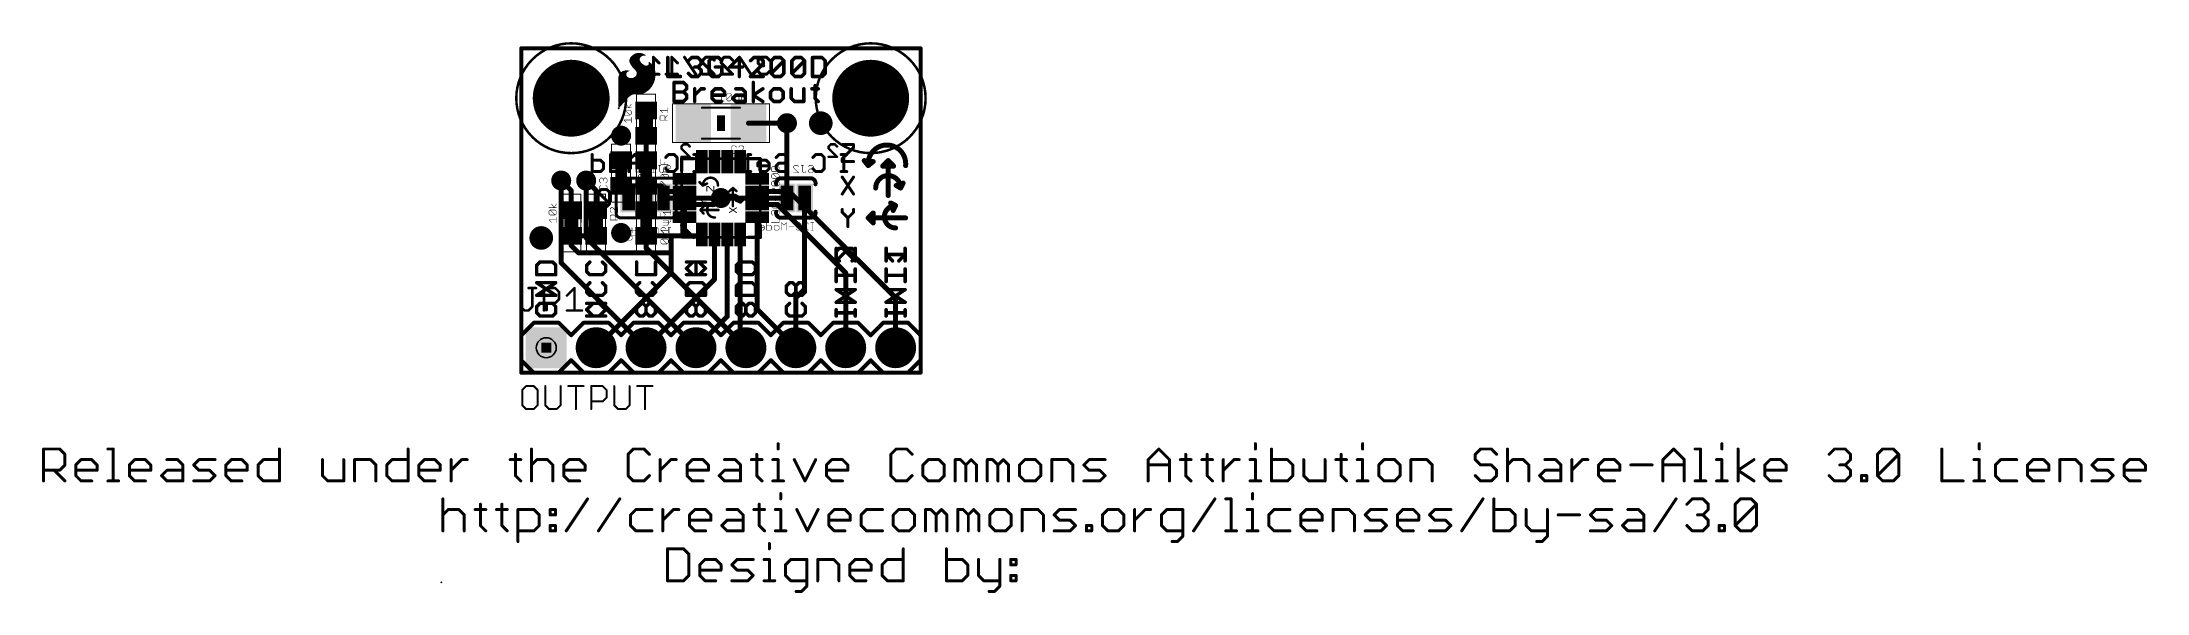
# Model space of a CAD drawing. Extents: x -24 to 83, y -11 to 17.
import ezdxf

# ---------------------------------------------------------------- set-up
doc = ezdxf.new("R2010")
doc.units = 0
for name, color, linetype in [('1', 22, 'CONTINUOUS'), ('16', 175, 'CONTINUOUS'), ('17', 82, 'CONTINUOUS'), ('18', 82, 'CONTINUOUS'), ('20', 53, 'CONTINUOUS'), ('21', 53, 'CONTINUOUS'), ('22', 53, 'CONTINUOUS'), ('23', 7, 'CONTINUOUS'), ('24', 7, 'CONTINUOUS'), ('25', 253, 'CONTINUOUS'), ('26', 253, 'CONTINUOUS'), ('27', 253, 'CONTINUOUS'), ('28', 253, 'CONTINUOUS'), ('29', 253, 'CONTINUOUS'), ('30', 253, 'CONTINUOUS'), ('31', 253, 'CONTINUOUS'), ('35', 253, 'CONTINUOUS'), ('39', 22, 'CONTINUOUS'), ('41', 22, 'CONTINUOUS'), ('42', 175, 'CONTINUOUS'), ('44', 253, 'CONTINUOUS'), ('51', 53, 'CONTINUOUS')]:
    doc.layers.add(name, color=color, linetype=linetype)

# ---------------------------------------------------------------- blocks, each defined once
blk = doc.blocks.new('RECT')
blk.add_solid([(-0.5, -0.5), (0.5, -0.5), (-0.5, 0.5), (0.5, 0.5)])
blk = doc.blocks.new('SQUAREP')
blk.add_solid([(-0.5, -0.5), (0.5, -0.5), (-0.5, 0.5), (0.5, 0.5)])
blk = doc.blocks.new('ROUNDP')
at = {"const_width": 0.5}
blk.add_lwpolyline([(0, -0.25, 1), (0, 0.25, 1), (0, -0.25)], format="xyb", dxfattribs=at)
blk = doc.blocks.new('PIE')
at = {"const_width": 0.5}
blk.add_lwpolyline([(0, -0.25, 1), (0, 0.25, 1), (0, -0.25)], format="xyb", dxfattribs=at)
blk = doc.blocks.new('ROUNDV')
at = {"const_width": 0.5}
blk.add_lwpolyline([(0, -0.25, 1), (0, 0.25, 1), (0, -0.25)], format="xyb", dxfattribs=at)

msp = doc.modelspace()

# ---------------------------------------------------------------- linework, layer by layer
at = {"layer": '1'}
for points, const_width in [([(0, 16.51), (0, 0)], 0.2032), ([(20.32, 16.51), (0, 16.51)], 0.2032), ([(20.32, 0), (20.32, 16.51)], 0.2032), ([(6.35, 10.81), (6.35, 12.05)], 0.254), ([(13.52, 12.7), (11.56, 12.7)], 0.254), ([(2.032, 9.779), (2.54, 9.271)], 0.254), ([(3.302, 9.779), (3.81, 9.271)], 0.254), ([(2.54, 9.271), (2.54, 8.27)], 0.254), ([(3.81, 9.271), (3.81, 8.27)], 0.254), ([(6.35, 9.51), (5.08, 9.51)], 0.254), ([(6.35, 9.51), (7.127, 9.51)], 0.254), ([(7.127, 9.51), (7.422, 9.215)], 0.254), ([(7.422, 9.215), (8.31, 9.215)], 0.254), ([(8.31, 7.915), (8.31, 8.565)], 0.254), ([(8.31, 8.565), (9.835, 8.565)], 0.254), ([(9.835, 8.565), (10.16, 8.89)], 0.254), ([(13.645, 9.215), (12.01, 9.215)], 0.254), ([(13.025, 8.565), (12.01, 8.565)], 0.254), ([(16.51, 5.08), (13.025, 8.565)], 0.254), ([(19.05, 3.81), (13.645, 9.215)], 0.254), ([(8.31, 7.025), (8.31, 7.915)], 0.254), ([(12.01, 3.23), (12.01, 7.915)], 0.254), ([(2.54, 6.97), (3.81, 6.97)], 0.254), ([(2.54, 6.477), (2.54, 6.97)], 0.254), ([(2.921, 6.096), (2.54, 6.477)], 0.254), ([(7.62, 6.97), (6.35, 6.97)], 0.254), ([(7.62, 6.97), (8.255, 6.97)], 0.254), ([(7.62, 6.096), (7.62, 6.97)], 0.254), ([(8.255, 6.97), (8.31, 7.025)], 0.254), ([(8.255, 6.97), (9.115, 6.97)], 0.254), ([(9.115, 6.97), (9.185, 7.04)], 0.254), ([(9.835, 4.755), (9.835, 7.04)], 0.254), ([(10.485, 2.865), (10.485, 7.04)], 0.254), ([(11.135, 1.565), (11.135, 7.04)], 0.254), ([(7.62, 6.096), (2.921, 6.096)], 0.254), ([(7.62, 5.08), (7.62, 6.096)], 0.254), ([(3.81, 1.27), (7.62, 5.08)], 0.254), ([(6.35, 1.27), (9.835, 4.755)], 0.254), ([(16.51, 1.27), (16.51, 5.08)], 0.254), ([(13.97, 1.27), (12.01, 3.23)], 0.254), ([(19.05, 1.27), (19.05, 3.81)], 0.254), ([(8.89, 1.27), (10.485, 2.865)], 0.254), ([(11.43, 1.27), (11.135, 1.565)], 0.254), ([(0, 0), (20.32, 0)], 0.2032)]:
    msp.add_lwpolyline(points, dxfattribs=dict(at, const_width=const_width))
for points, const_width in [([(0.0508, 16.51, 1), (-0.0508, 16.51)], 0.1016), ([(0, 16.5608, 1), (0, 16.4592)], 0.1016), ([(20.3708, 16.51, 1), (20.2692, 16.51)], 0.1016), ([(20.32, 16.4592, 1), (20.32, 16.5608)], 0.1016), ([(6.4135, 12.05, 1), (6.2865, 12.05)], 0.127), ([(11.56, 12.7635, 1), (11.56, 12.6365)], 0.127), ([(13.52, 12.6365, 1), (13.52, 12.7635)], 0.127), ([(6.2865, 10.81, 1), (6.4135, 10.81)], 0.127), ([(2.0769, 9.8239, 1), (1.9871, 9.7341)], 0.127), ([(3.3469, 9.8239, 1), (3.2571, 9.7341)], 0.127), ([(2.6035, 9.271, 1), (2.4765, 9.271)], 0.127), ([(2.4951, 9.2261, 1), (2.5849, 9.3159)], 0.127), ([(3.8735, 9.271, 1), (3.7465, 9.271)], 0.127), ([(3.7651, 9.2261, 1), (3.8549, 9.3159)], 0.127), ([(5.08, 9.5735, 1), (5.08, 9.4465)], 0.127), ([(6.35, 9.5735, 1), (6.35, 9.4465)], 0.127), ([(6.35, 9.4465, 1), (6.35, 9.5735)], 0.127), ([(7.1719, 9.5549, 1), (7.0821, 9.4651)], 0.127), ([(7.127, 9.4465, 1), (7.127, 9.5735)], 0.127), ([(7.422, 9.2785, 1), (7.422, 9.1515)], 0.127), ([(7.3771, 9.1701, 1), (7.4669, 9.2599)], 0.127), ([(8.3735, 8.565, 1), (8.2465, 8.565)], 0.127), ([(8.31, 8.6285, 1), (8.31, 8.5015)], 0.127), ([(8.31, 9.1515, 1), (8.31, 9.2785)], 0.127), ([(9.7901, 8.6099, 1), (9.8799, 8.5201)], 0.127), ([(9.835, 8.5015, 1), (9.835, 8.6285)], 0.127), ([(10.2049, 8.8451, 1), (10.1151, 8.9349)], 0.127), ([(12.01, 9.2785, 1), (12.01, 9.1515)], 0.127), ([(12.01, 8.6285, 1), (12.01, 8.5015)], 0.127), ([(13.0699, 8.6099, 1), (12.9801, 8.5201)], 0.127), ([(13.025, 8.5015, 1), (13.025, 8.6285)], 0.127), ([(13.6899, 9.2599, 1), (13.6001, 9.1701)], 0.127), ([(13.645, 9.1515, 1), (13.645, 9.2785)], 0.127), ([(2.4765, 8.27, 1), (2.6035, 8.27)], 0.127), ([(3.7465, 8.27, 1), (3.8735, 8.27)], 0.127), ([(8.3735, 7.915, 1), (8.2465, 7.915)], 0.127), ([(8.2465, 7.915, 1), (8.3735, 7.915)], 0.127), ([(12.0735, 7.915, 1), (11.9465, 7.915)], 0.127), ([(2.54, 7.0335, 1), (2.54, 6.9065)], 0.127), ([(2.6035, 6.97, 1), (2.4765, 6.97)], 0.127), ([(2.5849, 6.5219, 1), (2.4951, 6.4321)], 0.127), ([(2.4765, 6.477, 1), (2.6035, 6.477)], 0.127), ([(3.81, 6.9065, 1), (3.81, 7.0335)], 0.127), ([(6.35, 7.0335, 1), (6.35, 6.9065)], 0.127), ([(7.62, 7.0335, 1), (7.62, 6.9065)], 0.127), ([(7.6835, 6.97, 1), (7.5565, 6.97)], 0.127), ([(7.62, 6.9065, 1), (7.62, 7.0335)], 0.127), ([(8.255, 7.0335, 1), (8.255, 6.9065)], 0.127), ([(8.2101, 7.0149, 1), (8.2999, 6.9251)], 0.127), ([(8.2465, 7.025, 1), (8.3735, 7.025)], 0.127), ([(8.255, 6.9065, 1), (8.255, 7.0335)], 0.127), ([(8.3549, 6.9801, 1), (8.2651, 7.0699)], 0.127), ([(9.0701, 7.0149, 1), (9.1599, 6.9251)], 0.127), ([(9.115, 6.9065, 1), (9.115, 7.0335)], 0.127), ([(9.2299, 6.9951, 1), (9.1401, 7.0849)], 0.127), ([(9.8985, 7.04, 1), (9.7715, 7.04)], 0.127), ([(10.5485, 7.04, 1), (10.4215, 7.04)], 0.127), ([(11.1985, 7.04, 1), (11.0715, 7.04)], 0.127), ([(2.921, 6.1595, 1), (2.921, 6.0325)], 0.127), ([(2.8761, 6.0511, 1), (2.9659, 6.1409)], 0.127), ([(7.6835, 6.096, 1), (7.5565, 6.096)], 0.127), ([(7.5565, 6.096, 1), (7.6835, 6.096)], 0.127), ([(7.62, 6.0325, 1), (7.62, 6.1595)], 0.127), ([(7.5565, 5.08, 1), (7.6835, 5.08)], 0.127), ([(7.6649, 5.0351, 1), (7.5751, 5.1249)], 0.127), ([(9.7715, 4.755, 1), (9.8985, 4.755)], 0.127), ([(9.8799, 4.7101, 1), (9.7901, 4.7999)], 0.127), ([(16.5735, 5.08, 1), (16.4465, 5.08)], 0.127), ([(16.4651, 5.0351, 1), (16.5549, 5.1249)], 0.127), ([(12.0549, 3.2749, 1), (11.9651, 3.1851)], 0.127), ([(11.9465, 3.23, 1), (12.0735, 3.23)], 0.127), ([(19.1135, 3.81, 1), (18.9865, 3.81)], 0.127), ([(19.0051, 3.7651, 1), (19.0949, 3.8549)], 0.127), ([(10.4215, 2.865, 1), (10.5485, 2.865)], 0.127), ([(10.5299, 2.8201, 1), (10.4401, 2.9099)], 0.127), ([(3.7651, 1.3149, 1), (3.8549, 1.2251)], 0.127), ([(6.3051, 1.3149, 1), (6.3949, 1.2251)], 0.127), ([(8.8451, 1.3149, 1), (8.9349, 1.2251)], 0.127), ([(11.1799, 1.6099, 1), (11.0901, 1.5201)], 0.127), ([(11.0715, 1.565, 1), (11.1985, 1.565)], 0.127), ([(11.3851, 1.2251, 1), (11.4749, 1.3149)], 0.127), ([(13.9251, 1.2251, 1), (14.0149, 1.3149)], 0.127), ([(16.4465, 1.27, 1), (16.5735, 1.27)], 0.127), ([(18.9865, 1.27, 1), (19.1135, 1.27)], 0.127), ([(0, 0.0508, 1), (0, -0.0508)], 0.1016), ([(-0.0508, 0, 1), (0.0508, 0)], 0.1016), ([(20.2692, 0, 1), (20.3708, 0)], 0.1016), ([(20.32, -0.0508, 1), (20.32, 0.0508)], 0.1016)]:
    msp.add_lwpolyline(points, format="xyb", dxfattribs=dict(at, const_width=const_width))
at = {"layer": '16'}
for points, const_width in [([(0, 16.51), (0, 0)], 0.2032), ([(20.32, 16.51), (0, 16.51)], 0.2032), ([(7.0107, 15.7654), (6.7226, 16.0535)], 0.1524), ([(6.7226, 16.0535), (6.7226, 15.1892)], 0.1524), ([(7.9462, 15.7654), (7.6581, 16.0535)], 0.1524), ([(7.6581, 16.0535), (7.6581, 15.1892)], 0.1524), ([(8.8817, 15.1892), (8.3055, 16.0535)], 0.1524), ([(9.241, 15.9095), (9.3851, 16.0535)], 0.1524), ([(9.3851, 16.0535), (9.6732, 16.0535)], 0.1524), ([(9.6732, 16.0535), (9.8172, 15.9095)], 0.1524), ([(10.1765, 15.9095), (10.3206, 16.0535)], 0.1524), ([(10.3206, 16.0535), (10.6087, 16.0535)], 0.1524), ([(10.6087, 16.0535), (10.7528, 15.9095)], 0.1524), ([(11.6883, 15.1892), (11.1121, 16.0535)], 0.1524), ([(12.1916, 16.0535), (12.0476, 15.9095)], 0.1524), ([(12.4797, 16.0535), (12.1916, 16.0535)], 0.1524), ([(12.6238, 15.9095), (12.4797, 16.0535)], 0.1524), ([(20.32, 0), (20.32, 16.51)], 0.2032), ([(7.0107, 15.1892), (6.4345, 15.1892)], 0.1524), ([(7.9462, 15.1892), (7.37, 15.1892)], 0.1524), ([(9.241, 15.7654), (9.241, 15.9095)], 0.1524), ([(9.8172, 15.1892), (9.241, 15.7654)], 0.1524), ([(9.241, 15.1892), (9.8172, 15.1892)], 0.1524), ([(10.1765, 15.7654), (10.1765, 15.9095)], 0.1524), ([(10.7528, 15.1892), (10.1765, 15.7654)], 0.1524), ([(10.1765, 15.1892), (10.7528, 15.1892)], 0.1524), ([(12.0476, 15.9095), (12.0476, 15.7654)], 0.1524), ([(12.0476, 15.7654), (12.1916, 15.6214)], 0.1524), ([(12.1916, 15.6214), (12.0476, 15.4773)], 0.1524), ([(12.0476, 15.4773), (12.0476, 15.3333)], 0.1524), ([(12.0476, 15.3333), (12.1916, 15.1892)], 0.1524), ([(12.1916, 15.6214), (12.3357, 15.6214)], 0.1524), ([(12.1916, 15.1892), (12.4797, 15.1892)], 0.1524), ([(12.4797, 15.1892), (12.6238, 15.3333)], 0.1524), ([(13.52, 8.89), (13.52, 12.7)], 0.254), ([(2.032, 5.588), (2.032, 9.779)], 0.254), ([(3.302, 6.858), (3.302, 9.779)], 0.254), ([(6.35, 6.35), (6.35, 8.89)], 0.254), ([(10.16, 8.89), (7.239, 8.89)], 0.254), ([(10.16, 8.89), (13.52, 8.89)], 0.254), ([(14.42, 4.26), (14.42, 8.89)], 0.254), ([(8.89, 1.27), (3.302, 6.858)], 0.254), ([(11.43, 1.27), (6.35, 6.35)], 0.254), ([(6.35, 1.27), (2.032, 5.588)], 0.254), ([(13.97, 3.81), (14.42, 4.26)], 0.254), ([(13.97, 1.27), (13.97, 3.81)], 0.254), ([(0, 0), (20.32, 0)], 0.2032)]:
    msp.add_lwpolyline(points, dxfattribs=dict(at, const_width=const_width))
for points, const_width in [([(0.0508, 16.51, 1), (-0.0508, 16.51)], 0.1016), ([(0, 16.5608, 1), (0, 16.4592)], 0.1016), ([(6.7495, 16.0805, 1), (6.6956, 16.0266)], 0.0762), ([(6.7607, 16.0535, 1), (6.6845, 16.0535)], 0.0762), ([(7.685, 16.0805, 1), (7.6312, 16.0266)], 0.0762), ([(7.6962, 16.0535, 1), (7.62, 16.0535)], 0.0762), ([(8.3372, 16.0747, 1), (8.2738, 16.0324)], 0.0762), ([(9.3851, 16.0916, 1), (9.3851, 16.0154)], 0.0762), ([(9.412, 16.0266, 1), (9.3581, 16.0805)], 0.0762), ([(9.7001, 16.0805, 1), (9.6462, 16.0266)], 0.0762), ([(9.6732, 16.0154, 1), (9.6732, 16.0916)], 0.0762), ([(10.3206, 16.0916, 1), (10.3206, 16.0154)], 0.0762), ([(10.3475, 16.0266, 1), (10.2937, 16.0805)], 0.0762), ([(10.6356, 16.0805, 1), (10.5818, 16.0266)], 0.0762), ([(10.6087, 16.0154, 1), (10.6087, 16.0916)], 0.0762), ([(11.1438, 16.0747, 1), (11.0804, 16.0324)], 0.0762), ([(12.1916, 16.0916, 1), (12.1916, 16.0154)], 0.0762), ([(12.2186, 16.0266, 1), (12.1647, 16.0805)], 0.0762), ([(12.5067, 16.0805, 1), (12.4528, 16.0266)], 0.0762), ([(12.4797, 16.0154, 1), (12.4797, 16.0916)], 0.0762), ([(20.3708, 16.51, 1), (20.2692, 16.51)], 0.1016), ([(20.32, 16.4592, 1), (20.32, 16.5608)], 0.1016), ([(6.4345, 15.2273, 1), (6.4345, 15.1511)], 0.0762), ([(6.6845, 15.1892, 1), (6.7607, 15.1892)], 0.0762), ([(6.9837, 15.7385, 1), (7.0376, 15.7924)], 0.0762), ([(7.0107, 15.1511, 1), (7.0107, 15.2273)], 0.0762), ([(7.37, 15.2273, 1), (7.37, 15.1511)], 0.0762), ([(7.62, 15.1892, 1), (7.6962, 15.1892)], 0.0762), ([(7.9193, 15.7385, 1), (7.9731, 15.7924)], 0.0762), ([(7.9462, 15.1511, 1), (7.9462, 15.2273)], 0.0762), ([(8.85, 15.1681, 1), (8.9134, 15.2103)], 0.0762), ([(9.2791, 15.9095, 1), (9.2029, 15.9095)], 0.0762), ([(9.2141, 15.9364, 1), (9.268, 15.8825)], 0.0762), ([(9.268, 15.7924, 1), (9.2141, 15.7385)], 0.0762), ([(9.2029, 15.7654, 1), (9.2791, 15.7654)], 0.0762), ([(9.241, 15.2273, 1), (9.241, 15.1511)], 0.0762), ([(9.7903, 15.8825, 1), (9.8442, 15.9364)], 0.0762), ([(9.7903, 15.1623, 1), (9.8442, 15.2161)], 0.0762), ([(9.8172, 15.1511, 1), (9.8172, 15.2273)], 0.0762), ([(10.2146, 15.9095, 1), (10.1384, 15.9095)], 0.0762), ([(10.1496, 15.9364, 1), (10.2035, 15.8825)], 0.0762), ([(10.2035, 15.7924, 1), (10.1496, 15.7385)], 0.0762), ([(10.1384, 15.7654, 1), (10.2146, 15.7654)], 0.0762), ([(10.1765, 15.2273, 1), (10.1765, 15.1511)], 0.0762), ([(10.7258, 15.8825, 1), (10.7797, 15.9364)], 0.0762), ([(10.7258, 15.1623, 1), (10.7797, 15.2161)], 0.0762), ([(10.7528, 15.1511, 1), (10.7528, 15.2273)], 0.0762), ([(11.6566, 15.1681, 1), (11.72, 15.2103)], 0.0762), ([(12.0206, 15.9364, 1), (12.0745, 15.8825)], 0.0762), ([(12.0745, 15.7924, 1), (12.0206, 15.7385)], 0.0762), ([(12.0206, 15.5043, 1), (12.0745, 15.4504)], 0.0762), ([(12.0745, 15.3602, 1), (12.0206, 15.3063)], 0.0762), ([(12.0857, 15.9095, 1), (12.0095, 15.9095)], 0.0762), ([(12.0095, 15.7654, 1), (12.0857, 15.7654)], 0.0762), ([(12.0857, 15.4773, 1), (12.0095, 15.4773)], 0.0762), ([(12.0095, 15.3333, 1), (12.0857, 15.3333)], 0.0762), ([(12.1916, 15.6595, 1), (12.1916, 15.5833)], 0.0762), ([(12.1916, 15.2273, 1), (12.1916, 15.1511)], 0.0762), ([(12.2186, 15.5944, 1), (12.1647, 15.6483)], 0.0762), ([(12.1647, 15.5944, 1), (12.2186, 15.6483)], 0.0762), ([(12.1647, 15.1623, 1), (12.2186, 15.2161)], 0.0762), ([(12.3357, 15.5833, 1), (12.3357, 15.6595)], 0.0762), ([(12.4528, 15.2161, 1), (12.5067, 15.1623)], 0.0762), ([(12.4797, 15.1511, 1), (12.4797, 15.2273)], 0.0762), ([(12.5969, 15.8825, 1), (12.6507, 15.9364)], 0.0762), ([(12.6507, 15.3063, 1), (12.5969, 15.3602)], 0.0762), ([(13.5835, 12.7, 1), (13.4565, 12.7)], 0.127), ([(2.0955, 9.779, 1), (1.9685, 9.779)], 0.127), ([(3.3655, 9.779, 1), (3.2385, 9.779)], 0.127), ([(6.4135, 8.89, 1), (6.2865, 8.89)], 0.127), ([(7.239, 8.9535, 1), (7.239, 8.8265)], 0.127), ([(10.16, 8.9535, 1), (10.16, 8.8265)], 0.127), ([(10.16, 8.8265, 1), (10.16, 8.9535)], 0.127), ([(13.4565, 8.89, 1), (13.5835, 8.89)], 0.127), ([(13.52, 8.8265, 1), (13.52, 8.9535)], 0.127), ([(14.4835, 8.89, 1), (14.3565, 8.89)], 0.127), ([(3.3469, 6.9029, 1), (3.2571, 6.8131)], 0.127), ([(3.2385, 6.858, 1), (3.3655, 6.858)], 0.127), ([(6.3949, 6.3949, 1), (6.3051, 6.3051)], 0.127), ([(2.0769, 5.6329, 1), (1.9871, 5.5431)], 0.127), ([(1.9685, 5.588, 1), (2.0955, 5.588)], 0.127), ([(6.2865, 6.35, 1), (6.4135, 6.35)], 0.127), ([(14.3565, 4.26, 1), (14.4835, 4.26)], 0.127), ([(14.4649, 4.2151, 1), (14.3751, 4.3049)], 0.127), ([(14.0335, 3.81, 1), (13.9065, 3.81)], 0.127), ([(13.9251, 3.8549, 1), (14.0149, 3.7651)], 0.127), ([(6.3051, 1.2251, 1), (6.3949, 1.3149)], 0.127), ([(8.8451, 1.2251, 1), (8.9349, 1.3149)], 0.127), ([(11.3851, 1.2251, 1), (11.4749, 1.3149)], 0.127), ([(13.9065, 1.27, 1), (14.0335, 1.27)], 0.127), ([(0, 0.0508, 1), (0, -0.0508)], 0.1016), ([(-0.0508, 0, 1), (0.0508, 0)], 0.1016), ([(20.2692, 0, 1), (20.3708, 0)], 0.1016), ([(20.32, -0.0508, 1), (20.32, 0.0508)], 0.1016)]:
    msp.add_lwpolyline(points, format="xyb", dxfattribs=dict(at, const_width=const_width))
at = {"layer": '20', "const_width": 0.2032}
for points in [[(0, 0), (0, 16.51)], [(0, 16.51), (20.32, 16.51)], [(20.32, 16.51), (20.32, 0)], [(20.32, 0), (0, 0)]]:
    msp.add_lwpolyline(points, dxfattribs=at)
at = {"layer": '20', "const_width": 0.1016}
for points in [[(0.0508, 16.51, 1), (-0.0508, 16.51)], [(0, 16.5608, 1), (0, 16.4592)], [(20.3708, 16.51, 1), (20.2692, 16.51)], [(20.32, 16.4592, 1), (20.32, 16.5608)], [(0, 0.0508, 1), (0, -0.0508)], [(-0.0508, 0, 1), (0.0508, 0)], [(20.2692, 0, 1), (20.3708, 0)], [(20.32, -0.0508, 1), (20.32, 0.0508)]]:
    msp.add_lwpolyline(points, format="xyb", dxfattribs=at)
at = {"layer": '20'}
for centre in [(2.54, 13.97), (17.78, 13.97)]:
    msp.add_circle(centre, 1.651, dxfattribs=at)
at = {"layer": '21'}
for points, const_width in [([(5.5906, 16.0757), (5.5475, 16.0153)], 0.0254), ([(5.6602, 16.1416), (5.5906, 16.0757)], 0.0254), ([(5.5932, 16.0782), (6.0756, 16.0782)], 0.0254), ([(5.6201, 16.1036), (6.1027, 16.1036)], 0.0254), ([(5.6469, 16.129), (6.1498, 16.129)], 0.0254), ([(5.7379, 16.1976), (5.6602, 16.1416)], 0.0254), ([(5.678, 16.1544), (6.317, 16.1544)], 0.0254), ([(5.7132, 16.1798), (6.2843, 16.1798)], 0.0254), ([(5.8159, 16.2364), (5.7379, 16.1976)], 0.0254), ([(5.7532, 16.2052), (6.2347, 16.2052)], 0.0254), ([(5.8042, 16.2306), (6.1761, 16.2306)], 0.0254), ([(5.8999, 16.2596), (5.8159, 16.2364)], 0.0254), ([(5.887, 16.256), (6.0834, 16.256)], 0.0254), ([(5.9868, 16.2662), (5.8999, 16.2596)], 0.0254), ([(6.0769, 16.2577), (5.9868, 16.2662)], 0.0254), ([(6.0314, 16.0164), (6.0617, 16.0653)], 0.0254), ([(6.0617, 16.0653), (6.1037, 16.1045)], 0.0254), ([(6.1646, 16.2357), (6.0769, 16.2577)], 0.0254), ([(6.1037, 16.1045), (6.1545, 16.1315)], 0.0254), ([(6.1545, 16.1315), (6.2057, 16.146)], 0.0254), ([(6.1875, 16.2255), (6.1646, 16.2357)], 0.0254), ([(6.2231, 16.2103), (6.1875, 16.2255)], 0.0254), ([(6.2057, 16.146), (6.2586, 16.1519)], 0.0254), ([(6.2735, 16.1882), (6.2231, 16.2103)], 0.0254), ([(6.2586, 16.1519), (6.3196, 16.1519)], 0.0254), ([(6.317, 16.1544), (6.2735, 16.1882)], 0.0254), ([(6.3195, 16.1519), (6.317, 16.1544)], 0.0254), ([(6.3196, 16.1519), (6.3195, 16.1519)], 0.0254), ([(7.4549, 16.0409), (7.4549, 15.0749)], 0.1778), ([(8.5074, 15.8799), (8.6684, 16.0409)], 0.1778), ([(8.6684, 16.0409), (8.9904, 16.0409)], 0.1778), ([(8.9904, 16.0409), (9.1514, 15.8799)], 0.1778), ([(9.7208, 16.0409), (9.5598, 15.8799)], 0.1778), ([(10.0428, 16.0409), (9.7208, 16.0409)], 0.1778), ([(10.2038, 15.8799), (10.0428, 16.0409)], 0.1778), ([(11.0953, 16.0409), (10.6123, 15.5579)], 0.1778), ([(11.0953, 15.0749), (11.0953, 16.0409)], 0.1778), ([(11.8257, 16.0409), (11.6647, 15.8799)], 0.1778), ([(12.1478, 16.0409), (11.8257, 16.0409)], 0.1778), ([(12.3088, 15.8799), (12.1478, 16.0409)], 0.1778), ([(12.7172, 15.8799), (12.8782, 16.0409)], 0.1778), ([(12.8782, 16.0409), (13.2002, 16.0409)], 0.1778), ([(13.2002, 16.0409), (13.3612, 15.8799)], 0.1778), ([(13.7697, 15.8799), (13.9307, 16.0409)], 0.1778), ([(13.9307, 16.0409), (14.2527, 16.0409)], 0.1778), ([(14.2527, 16.0409), (14.4137, 15.8799)], 0.1778), ([(14.8221, 16.0409), (14.8221, 15.0749)], 0.1778), ([(15.3051, 16.0409), (14.8221, 16.0409)], 0.1778), ([(15.4661, 15.8799), (15.3051, 16.0409)], 0.1778), ([(4.9601, 15.064), (4.9531, 14.9809)], 0.0254), ([(4.9535, 14.986), (5.5272, 14.986)], 0.0254), ([(4.9557, 15.0114), (5.4524, 15.0114)], 0.0254), ([(4.9578, 15.0368), (5.4102, 15.0368)], 0.0254), ([(4.9599, 15.0622), (5.3807, 15.0622)], 0.0254), ([(4.9841, 15.1439), (4.9601, 15.064)], 0.0254), ([(4.9671, 15.0876), (5.3599, 15.0876)], 0.0254), ([(4.9748, 15.113), (5.3469, 15.113)], 0.0254), ([(4.9824, 15.1384), (5.3383, 15.1384)], 0.0254), ([(5.0242, 15.2171), (4.9841, 15.1439)], 0.0254), ([(4.995, 15.1638), (5.3326, 15.1638)], 0.0254), ([(5.0089, 15.1892), (5.3318, 15.1892)], 0.0254), ([(5.0228, 15.2146), (5.3321, 15.2146)], 0.0254), ([(5.0712, 15.2721), (5.0242, 15.2171)], 0.0254), ([(5.0438, 15.24), (5.3377, 15.24)], 0.0254), ([(5.0655, 15.2654), (5.3457, 15.2654)], 0.0254), ([(5.1282, 15.3165), (5.0712, 15.2721)], 0.0254), ([(5.0952, 15.2908), (5.3679, 15.2908)], 0.0254), ([(5.1278, 15.3162), (5.4029, 15.3162)], 0.0254), ([(5.193, 15.3486), (5.1282, 15.3165)], 0.0254), ([(5.1789, 15.3416), (5.4379, 15.3416)], 0.0254), ([(5.2629, 15.367), (5.193, 15.3486)], 0.0254), ([(5.3569, 15.3744), (5.2629, 15.367)], 0.0254), ([(5.2629, 15.367), (5.4509, 15.367)], 0.0254), ([(5.3318, 15.2133), (5.3417, 15.2578)], 0.0254), ([(5.3318, 15.1677), (5.3318, 15.2133)], 0.0254), ([(5.3417, 15.1232), (5.3318, 15.1677)], 0.0254), ([(5.3417, 15.2578), (5.3507, 15.2749)], 0.0254), ([(5.3639, 15.0798), (5.3417, 15.1232)], 0.0254), ([(5.3507, 15.2749), (5.3645, 15.2883)], 0.0254), ([(5.4509, 15.367), (5.3569, 15.3744)], 0.0254), ([(5.3976, 15.0444), (5.3639, 15.0798)], 0.0254), ([(5.3645, 15.2883), (5.4484, 15.3492)], 0.0254), ([(5.461, 15.0062), (5.3976, 15.0444)], 0.0254), ([(5.4484, 15.3492), (5.4641, 15.3576)], 0.0254), ([(5.4992, 15.3594), (5.4509, 15.367)], 0.0254), ([(5.5318, 14.9846), (5.461, 15.0062)], 0.0254), ([(5.4641, 15.3576), (5.4815, 15.3611)], 0.0254), ([(5.4815, 15.3611), (5.4992, 15.3594)], 0.0254), ([(5.5207, 15.9461), (5.5121, 15.8724)], 0.0254), ([(5.5121, 15.8724), (5.522, 15.7989)], 0.0254), ([(5.5124, 15.875), (6.0284, 15.875)], 0.0254), ([(5.5152, 15.8496), (6.039, 15.8496)], 0.0254), ([(5.5154, 15.9004), (6.0189, 15.9004)], 0.0254), ([(5.5183, 15.9258), (6.0138, 15.9258)], 0.0254), ([(5.5186, 15.8242), (6.0535, 15.8242)], 0.0254), ([(5.5475, 16.0153), (5.5207, 15.9461)], 0.0254), ([(5.522, 15.7989), (5.55, 15.7302)], 0.0254), ([(5.5221, 15.7988), (6.0692, 15.7988)], 0.0254), ([(5.5227, 15.9512), (6.0144, 15.9512)], 0.0254), ([(5.6058, 14.9809), (5.5318, 14.9846)], 0.0254), ([(5.5324, 15.7734), (6.0903, 15.7734)], 0.0254), ([(5.5325, 15.9766), (6.0194, 15.9766)], 0.0254), ([(5.5423, 16.002), (6.027, 16.002)], 0.0254), ([(5.5428, 15.748), (6.1139, 15.748)], 0.0254), ([(5.55, 15.7302), (5.6686, 15.5544)], 0.0254), ([(5.5551, 15.7226), (6.1435, 15.7226)], 0.0254), ([(5.5561, 16.0274), (6.0382, 16.0274)], 0.0254), ([(5.5723, 15.6972), (6.1775, 15.6972)], 0.0254), ([(5.5742, 16.0528), (6.054, 16.0528)], 0.0254), ([(5.5894, 15.6718), (6.2127, 15.6718)], 0.0254), ([(5.6691, 14.991), (5.6058, 14.9809)], 0.0254), ([(5.6065, 15.6464), (6.2508, 15.6464)], 0.0254), ([(5.6237, 15.621), (6.3154, 15.621)], 0.0254), ([(5.6378, 14.986), (6.7991, 14.986)], 0.0254), ([(5.6408, 15.5956), (6.7098, 15.5956)], 0.0254), ([(5.6579, 15.5702), (6.7234, 15.5702)], 0.0254), ([(5.6686, 15.5544), (5.8141, 15.4)], 0.0254), ([(5.7298, 15.0115), (5.6691, 14.991)], 0.0254), ([(5.6776, 15.5448), (6.737, 15.5448)], 0.0254), ([(5.7016, 15.5194), (6.7507, 15.5194)], 0.0254), ([(5.7255, 15.494), (6.7615, 15.494)], 0.0254), ([(5.7295, 15.0114), (6.8029, 15.0114)], 0.0254), ([(5.7862, 15.0419), (5.7298, 15.0115)], 0.0254), ([(5.7494, 15.4686), (6.7706, 15.4686)], 0.0254), ([(5.7734, 15.4432), (6.7797, 15.4432)], 0.0254), ([(5.7767, 15.0368), (6.8068, 15.0368)], 0.0254), ([(5.831, 15.0804), (5.7862, 15.0419)], 0.0254), ([(5.7973, 15.4178), (6.7888, 15.4178)], 0.0254), ([(5.8099, 15.0622), (6.8106, 15.0622)], 0.0254), ([(5.8141, 15.4), (5.8524, 15.3551)], 0.0254), ([(5.8206, 15.3924), (6.7951, 15.3924)], 0.0254), ([(5.8644, 15.1291), (5.831, 15.0804)], 0.0254), ([(5.836, 15.0876), (6.8145, 15.0876)], 0.0254), ([(5.8422, 15.367), (6.8002, 15.367)], 0.0254), ([(5.8524, 15.3551), (5.8779, 15.3018)], 0.0254), ([(5.8534, 15.113), (6.8183, 15.113)], 0.0254), ([(5.8589, 15.3416), (6.8052, 15.3416)], 0.0254), ([(5.884, 15.1848), (5.8644, 15.1291)], 0.0254), ([(5.8677, 15.1384), (6.8175, 15.1384)], 0.0254), ([(5.871, 15.3162), (6.8103, 15.3162)], 0.0254), ([(5.8766, 15.1638), (6.8168, 15.1638)], 0.0254), ([(5.8779, 15.3018), (5.8886, 15.2437)], 0.0254), ([(5.8799, 15.2908), (6.8128, 15.2908)], 0.0254), ([(5.8886, 15.2437), (5.884, 15.1848)], 0.0254), ([(5.8844, 15.1892), (6.816, 15.1892)], 0.0254), ([(5.8846, 15.2654), (6.8136, 15.2654)], 0.0254), ([(5.8864, 15.2146), (6.8152, 15.2146)], 0.0254), ([(5.8883, 15.24), (6.8144, 15.24)], 0.0254), ([(6.0134, 15.928), (6.0148, 15.9614)], 0.0254), ([(6.0199, 15.8953), (6.0134, 15.928)], 0.0254), ([(6.0148, 15.9614), (6.0314, 16.0164)], 0.0254), ([(6.0414, 15.8438), (6.0199, 15.8953)], 0.0254), ([(6.0707, 15.7963), (6.0414, 15.8438)], 0.0254), ([(6.107, 15.7539), (6.0707, 15.7963)], 0.0254), ([(6.1494, 15.7175), (6.107, 15.7539)], 0.0254), ([(6.2408, 15.6515), (6.1494, 15.7175)], 0.0254), ([(6.2921, 15.6253), (6.2408, 15.6515)], 0.0254), ([(6.3487, 15.6149), (6.2921, 15.6253)], 0.0254), ([(6.4059, 15.621), (6.3487, 15.6149)], 0.0254), ([(6.4263, 15.6286), (6.4059, 15.621)], 0.0254), ([(6.4059, 15.621), (6.6915, 15.621)], 0.0254), ([(6.4652, 15.6554), (6.4263, 15.6286)], 0.0254), ([(6.4521, 15.6464), (6.6713, 15.6464)], 0.0254), ([(6.4948, 15.6921), (6.4652, 15.6554)], 0.0254), ([(6.4784, 15.6718), (6.651, 15.6718)], 0.0254), ([(6.5005, 15.7056), (6.4948, 15.6921)], 0.0254), ([(6.497, 15.6972), (6.6308, 15.6972)], 0.0254), ([(6.5025, 15.7201), (6.5005, 15.7056)], 0.0254), ([(6.6151, 15.7169), (6.5025, 15.809)], 0.0254), ([(6.5025, 15.809), (6.5025, 15.7201)], 0.0254), ([(6.5025, 15.7988), (6.515, 15.7988)], 0.0254), ([(6.5025, 15.7734), (6.546, 15.7734)], 0.0254), ([(6.5025, 15.748), (6.5771, 15.748)], 0.0254), ([(6.5025, 15.7226), (6.6081, 15.7226)], 0.0254), ([(6.7057, 15.6032), (6.6151, 15.7169)], 0.0254), ([(6.7558, 15.5098), (6.7057, 15.6032)], 0.0254), ([(6.7916, 15.41), (6.7558, 15.5098)], 0.0254), ([(6.7895, 14.9225), (6.8183, 15.1132)], 0.0254), ([(6.8123, 15.306), (6.7916, 15.41)], 0.0254), ([(6.8183, 15.1132), (6.8123, 15.306)], 0.0254), ([(7.4549, 15.0749), (8.0989, 15.0749)], 0.1778), ([(8.6684, 15.0749), (8.5074, 15.2359)], 0.1778), ([(8.9904, 15.0749), (8.6684, 15.0749)], 0.1778), ([(8.9904, 15.5579), (8.8294, 15.5579)], 0.1778), ([(9.1514, 15.7189), (8.9904, 15.5579)], 0.1778), ([(8.9904, 15.5579), (9.1514, 15.3969)], 0.1778), ([(9.1514, 15.2359), (8.9904, 15.0749)], 0.1778), ([(9.1514, 15.8799), (9.1514, 15.7189)], 0.1778), ([(9.1514, 15.3969), (9.1514, 15.2359)], 0.1778), ([(9.5598, 15.8799), (9.5598, 15.2359)], 0.1778), ([(9.5598, 15.2359), (9.7208, 15.0749)], 0.1778), ([(9.7208, 15.0749), (10.0428, 15.0749)], 0.1778), ([(10.2038, 15.5579), (9.8818, 15.5579)], 0.1778), ([(10.0428, 15.0749), (10.2038, 15.2359)], 0.1778), ([(10.2038, 15.2359), (10.2038, 15.5579)], 0.1778), ([(10.6123, 15.5579), (11.2563, 15.5579)], 0.1778), ([(11.6647, 15.0749), (12.3088, 15.7189)], 0.1778), ([(12.3088, 15.0749), (11.6647, 15.0749)], 0.1778), ([(12.3088, 15.7189), (12.3088, 15.8799)], 0.1778), ([(12.7172, 15.2359), (12.7172, 15.8799)], 0.1778), ([(12.7172, 15.2359), (13.3612, 15.8799)], 0.1778), ([(12.8782, 15.0749), (12.7172, 15.2359)], 0.1778), ([(13.2002, 15.0749), (12.8782, 15.0749)], 0.1778), ([(13.3612, 15.2359), (13.2002, 15.0749)], 0.1778), ([(13.3612, 15.8799), (13.3612, 15.2359)], 0.1778), ([(13.7697, 15.2359), (13.7697, 15.8799)], 0.1778), ([(13.7697, 15.2359), (14.4137, 15.8799)], 0.1778), ([(13.9307, 15.0749), (13.7697, 15.2359)], 0.1778), ([(14.2527, 15.0749), (13.9307, 15.0749)], 0.1778), ([(14.4137, 15.2359), (14.2527, 15.0749)], 0.1778), ([(14.4137, 15.8799), (14.4137, 15.2359)], 0.1778), ([(14.8221, 15.0749), (15.3051, 15.0749)], 0.1778), ([(15.3051, 15.0749), (15.4661, 15.2359)], 0.1778), ([(15.4661, 15.2359), (15.4661, 15.8799)], 0.1778), ([(4.9531, 14.9809), (4.9531, 13.4645)], 0.0254), ([(4.9531, 14.9606), (6.7952, 14.9606)], 0.0254), ([(4.9531, 14.9352), (6.7914, 14.9352)], 0.0254), ([(4.9531, 14.9098), (6.7851, 14.9098)], 0.0254), ([(4.9531, 14.8844), (6.7764, 14.8844)], 0.0254), ([(4.9531, 14.859), (6.7676, 14.859)], 0.0254), ([(4.9531, 14.8336), (6.7589, 14.8336)], 0.0254), ([(4.9531, 14.8082), (6.7501, 14.8082)], 0.0254), ([(4.9531, 14.7828), (6.7414, 14.7828)], 0.0254), ([(4.9531, 14.7574), (6.7326, 14.7574)], 0.0254), ([(4.9531, 14.732), (6.7221, 14.732)], 0.0254), ([(4.9531, 14.7066), (6.7078, 14.7066)], 0.0254), ([(4.9531, 14.6812), (6.6935, 14.6812)], 0.0254), ([(4.9531, 14.6558), (6.6792, 14.6558)], 0.0254), ([(4.9531, 14.6304), (6.6649, 14.6304)], 0.0254), ([(4.9531, 14.605), (6.6506, 14.605)], 0.0254), ([(4.9531, 14.5796), (6.6363, 14.5796)], 0.0254), ([(4.9531, 14.5542), (6.6178, 14.5542)], 0.0254), ([(4.9531, 14.5288), (6.5975, 14.5288)], 0.0254), ([(4.9531, 14.5034), (6.5772, 14.5034)], 0.0254), ([(4.9531, 14.478), (6.5569, 14.478)], 0.0254), ([(4.9531, 14.4526), (6.5343, 14.4526)], 0.0254), ([(4.9531, 14.4272), (6.5074, 14.4272)], 0.0254), ([(4.9531, 14.4018), (6.4804, 14.4018)], 0.0254), ([(4.9531, 14.3764), (6.4535, 14.3764)], 0.0254), ([(4.9531, 14.351), (6.4219, 14.351)], 0.0254), ([(4.9531, 14.3256), (6.3859, 14.3256)], 0.0254), ([(4.9531, 14.3002), (6.3499, 14.3002)], 0.0254), ([(4.9531, 14.2748), (6.3091, 14.2748)], 0.0254), ([(4.9531, 14.2494), (6.257, 14.2494)], 0.0254), ([(4.9531, 14.224), (6.2049, 14.224)], 0.0254), ([(4.9531, 14.1986), (6.1164, 14.1986)], 0.0254), ([(4.9531, 14.1732), (5.9335, 14.1732)], 0.0254), ([(4.9531, 14.1478), (5.6201, 14.1478)], 0.0254), ([(4.9531, 14.1224), (5.5774, 14.1224)], 0.0254), ([(4.9531, 14.097), (5.5347, 14.097)], 0.0254), ([(4.9531, 14.0716), (5.5044, 14.0716)], 0.0254), ([(4.9531, 14.0462), (5.4767, 14.0462)], 0.0254), ([(4.9531, 14.0208), (5.449, 14.0208)], 0.0254), ([(4.9531, 13.4645), (5.4407, 14.0132)], 0.0254), ([(4.9531, 13.9954), (5.4249, 13.9954)], 0.0254), ([(4.9531, 13.97), (5.4023, 13.97)], 0.0254), ([(4.9531, 13.9446), (5.3797, 13.9446)], 0.0254), ([(4.9531, 13.9192), (5.3572, 13.9192)], 0.0254), ([(5.4407, 14.0132), (5.5275, 14.0927)], 0.0254), ([(5.5275, 14.0927), (5.6287, 14.1529)], 0.0254), ([(5.6287, 14.1529), (5.6659, 14.1664)], 0.0254), ([(5.6659, 14.1664), (5.7049, 14.1732)], 0.0254), ([(5.7049, 14.1732), (5.9335, 14.1732)], 0.0254), ([(5.9335, 14.1732), (6.0698, 14.1856)], 0.0254), ([(6.0698, 14.1856), (6.2017, 14.2224)], 0.0254), ([(6.2017, 14.2224), (6.3247, 14.2824)], 0.0254), ([(6.3247, 14.2824), (6.4404, 14.3641)], 0.0254), ([(6.4404, 14.3641), (6.5436, 14.4613)], 0.0254), ([(6.5436, 14.4613), (6.632, 14.572)], 0.0254), ([(6.632, 14.572), (6.7267, 14.7401)], 0.0254), ([(6.7267, 14.7401), (6.7895, 14.9225)], 0.0254), ([(7.7724, 13.8049), (7.7724, 14.7709)], 0.1778), ([(7.7724, 14.7709), (8.2554, 14.7709)], 0.1778), ([(7.7724, 14.2879), (8.2554, 14.2879)], 0.1778), ([(8.2554, 14.7709), (8.4164, 14.6099)], 0.1778), ([(8.4164, 14.4489), (8.2554, 14.2879)], 0.1778), ([(8.2554, 14.2879), (8.4164, 14.1269)], 0.1778), ([(8.4164, 13.9659), (8.2554, 13.8049)], 0.1778), ([(8.4164, 14.6099), (8.4164, 14.4489)], 0.1778), ([(8.4164, 14.1269), (8.4164, 13.9659)], 0.1778), ([(8.8249, 13.8049), (8.8249, 14.4489)], 0.1778), ([(8.8249, 14.1269), (9.1469, 14.4489)], 0.1778), ([(9.1469, 14.4489), (9.3079, 14.4489)], 0.1778), ([(9.7019, 14.2879), (9.8629, 14.4489)], 0.1778), ([(9.7019, 13.9659), (9.7019, 14.2879)], 0.1778), ([(10.3459, 14.1269), (9.7019, 14.1269)], 0.1778), ([(9.8629, 13.8049), (9.7019, 13.9659)], 0.1778), ([(9.8629, 14.4489), (10.1849, 14.4489)], 0.1778), ([(10.1849, 14.4489), (10.3459, 14.2879)], 0.1778), ([(10.3459, 14.2879), (10.3459, 14.1269)], 0.1778), ([(10.7544, 13.9659), (10.9154, 14.1269)], 0.1778), ([(10.9154, 13.8049), (10.7544, 13.9659)], 0.1778), ([(10.9154, 14.4489), (11.2374, 14.4489)], 0.1778), ([(10.9154, 14.1269), (11.3984, 14.1269)], 0.1778), ([(11.2374, 14.4489), (11.3984, 14.2879)], 0.1778), ([(11.3984, 14.2879), (11.3984, 13.8049)], 0.1778), ([(11.8068, 13.8049), (11.8068, 14.7709)], 0.1778), ([(11.8068, 14.1269), (12.2898, 14.4489)], 0.1778), ([(12.2898, 13.8049), (11.8068, 14.1269)], 0.1778), ([(12.8449, 14.4489), (12.6839, 14.2879)], 0.1778), ([(12.6839, 14.2879), (12.6839, 13.9659)], 0.1778), ([(12.6839, 13.9659), (12.8449, 13.8049)], 0.1778), ([(13.1669, 14.4489), (12.8449, 14.4489)], 0.1778), ([(13.3279, 14.2879), (13.1669, 14.4489)], 0.1778), ([(13.1669, 13.8049), (13.3279, 13.9659)], 0.1778), ([(13.3279, 13.9659), (13.3279, 14.2879)], 0.1778), ([(13.7363, 14.4489), (13.7363, 13.9659)], 0.1778), ([(13.7363, 13.9659), (13.8973, 13.8049)], 0.1778), ([(14.3803, 13.8049), (14.3803, 14.4489)], 0.1778), ([(14.7888, 14.4489), (15.1108, 14.4489)], 0.1778), ([(14.9498, 14.6099), (14.9498, 13.9659)], 0.1778), ([(14.9498, 13.9659), (15.1108, 13.8049)], 0.1778), ([(4.9531, 13.8938), (5.3346, 13.8938)], 0.0254), ([(4.9531, 13.8684), (5.312, 13.8684)], 0.0254), ([(4.9531, 13.843), (5.2895, 13.843)], 0.0254), ([(4.9531, 13.8176), (5.2669, 13.8176)], 0.0254), ([(4.9531, 13.7922), (5.2443, 13.7922)], 0.0254), ([(4.9531, 13.7668), (5.2217, 13.7668)], 0.0254), ([(4.9531, 13.7414), (5.1992, 13.7414)], 0.0254), ([(4.9531, 13.716), (5.1766, 13.716)], 0.0254), ([(4.9531, 13.6906), (5.154, 13.6906)], 0.0254), ([(4.9531, 13.6652), (5.1315, 13.6652)], 0.0254), ([(4.9531, 13.6398), (5.1089, 13.6398)], 0.0254), ([(4.9531, 13.6144), (5.0863, 13.6144)], 0.0254), ([(4.9531, 13.589), (5.0637, 13.589)], 0.0254), ([(4.9531, 13.5636), (5.0412, 13.5636)], 0.0254), ([(4.9531, 13.5382), (5.0186, 13.5382)], 0.0254), ([(4.9531, 13.5128), (4.996, 13.5128)], 0.0254), ([(4.9531, 13.4874), (4.9734, 13.4874)], 0.0254), ([(8.2554, 13.8049), (7.7724, 13.8049)], 0.1778), ([(10.1849, 13.8049), (9.8629, 13.8049)], 0.1778), ([(11.3984, 13.8049), (10.9154, 13.8049)], 0.1778), ([(12.8449, 13.8049), (13.1669, 13.8049)], 0.1778), ([(13.8973, 13.8049), (14.3803, 13.8049)], 0.1778), ([(8.16, 10.89), (8.76, 10.89)], 0.1778), ([(8.16, 10.89), (8.16, 10.29)], 0.1778), ([(12.16, 10.89), (11.56, 10.89)], 0.1778), ([(12.16, 10.89), (12.16, 10.29)], 0.1778), ([(16.3322, 11.6085), (16.9084, 11.6085)], 0.1524), ([(16.9084, 11.4645), (16.3322, 10.8883)], 0.1524), ([(16.3322, 10.8883), (16.3322, 10.7442)], 0.1524), ([(16.3322, 10.7442), (16.9084, 10.7442)], 0.1524), ([(16.9084, 11.6085), (16.9084, 11.4645)], 0.1524), ([(17.653, 10.541), (17.4498, 10.795)], 0.254), ([(17.4498, 10.795), (17.907, 10.7442)], 0.254), ([(17.653, 10.541), (17.907, 10.7442)], 0.254), ([(18.669, 10.795), (18.415, 10.541)], 0.254), ([(18.669, 10.795), (18.669, 9.017)], 0.254), ([(18.669, 10.795), (18.923, 10.541)], 0.254), ([(5.0495, 10.16), (5.1105, 10.16)], 0.4064), ([(6.3195, 10.16), (6.3805, 10.16)], 0.4064), ([(16.3322, 9.9575), (16.9084, 9.0932)], 0.1524), ([(16.9084, 9.9575), (16.3322, 9.0932)], 0.1524), ([(18.3896, 10.5156), (18.9484, 10.5156)], 0.254), ([(19.0754, 9.525), (19.431, 9.652)], 0.254), ([(19.304, 9.398), (19.0754, 9.525)], 0.254), ([(19.304, 9.398), (19.431, 9.652)], 0.254), ([(19.05, 8.509), (18.796, 8.636)], 0.254), ([(18.796, 8.636), (18.923, 8.255)], 0.254), ([(19.05, 8.509), (18.923, 8.255)], 0.254), ([(6.3195, 7.62), (6.3805, 7.62)], 0.4064), ([(8.76, 6.89), (8.16, 7.49)], 0.1778), ([(12.16, 6.89), (12.16, 7.49)], 0.1778), ([(16.3322, 8.3065), (16.3322, 8.1625)], 0.1524), ([(16.3322, 8.1625), (16.6203, 7.8744)], 0.1524), ([(16.6203, 7.8744), (16.9084, 8.1625)], 0.1524), ([(16.6203, 7.8744), (16.6203, 7.4422)], 0.1524), ([(16.9084, 8.1625), (16.9084, 8.3065)], 0.1524), ([(17.653, 7.874), (17.907, 8.128)], 0.254), ([(17.653, 7.874), (19.558, 7.874)], 0.254), ([(17.653, 7.874), (17.907, 7.62)], 0.254), ([(17.907, 8.128), (17.907, 7.62)], 0.254), ([(12.16, 6.89), (11.56, 6.89)], 0.1778), ([(0.9476, 5.6318), (0.7866, 5.4708)], 0.1778), ([(0.7866, 5.4708), (0.7866, 4.9878)], 0.1778), ([(1.5916, 5.6318), (0.9476, 5.6318)], 0.1778), ([(1.7526, 5.4708), (1.5916, 5.6318)], 0.1778), ([(1.7526, 4.9878), (1.7526, 5.4708)], 0.1778), ([(3.4876, 5.6318), (3.3266, 5.4708)], 0.1778), ([(3.3266, 5.4708), (3.3266, 5.1488)], 0.1778), ([(4.2926, 5.4708), (4.1316, 5.6318)], 0.1778), ([(4.2926, 5.1488), (4.2926, 5.4708)], 0.1778), ([(6.8326, 4.9878), (6.8326, 5.6318)], 0.1778), ([(8.4066, 5.3098), (8.7286, 5.6318)], 0.1778), ([(8.7286, 4.9878), (8.4066, 5.3098)], 0.1778), ([(8.7286, 5.6318), (9.3726, 5.6318)], 0.1778), ([(8.8896, 4.9878), (8.8896, 5.6318)], 0.1778), ([(11.1076, 5.6318), (10.9466, 5.4708)], 0.1778), ([(10.9466, 5.4708), (10.9466, 5.1488)], 0.1778), ([(11.7516, 5.6318), (11.1076, 5.6318)], 0.1778), ([(11.9126, 5.4708), (11.7516, 5.6318)], 0.1778), ([(11.9126, 5.1488), (11.9126, 5.4708)], 0.1778), ([(16.1876, 6.3335), (16.0266, 6.1725)], 0.1778), ([(16.0266, 6.1725), (16.0266, 5.8505)], 0.1778), ([(16.0266, 5.8505), (16.1876, 5.6895)], 0.1778), ([(16.0266, 4.637), (16.0266, 5.281)], 0.1778), ([(16.3486, 6.3335), (16.1876, 6.3335)], 0.1778), ([(16.9926, 5.6895), (16.3486, 6.3335)], 0.1778), ([(16.9926, 6.3335), (16.9926, 5.6895)], 0.1778), ([(18.8886, 5.6895), (18.5666, 6.0115)], 0.1778), ([(18.5666, 6.0115), (19.5326, 6.0115)], 0.1778), ([(18.5666, 4.637), (18.5666, 5.281)], 0.1778), ([(19.5326, 5.6895), (19.5326, 6.3335)], 0.1778), ([(0.7866, 4.9878), (1.7526, 4.9878)], 0.1778), ([(0.7866, 3.9354), (1.7526, 4.5794)], 0.1778), ([(1.7526, 4.5794), (0.7866, 4.5794)], 0.1778), ([(3.3266, 5.1488), (3.4876, 4.9878)], 0.1778), ([(3.4876, 4.5794), (3.3266, 4.4184)], 0.1778), ([(3.3266, 4.4184), (3.3266, 4.0964)], 0.1778), ([(3.4876, 4.9878), (4.1316, 4.9878)], 0.1778), ([(4.1316, 4.9878), (4.2926, 5.1488)], 0.1778), ([(4.2926, 4.4184), (4.1316, 4.5794)], 0.1778), ([(4.2926, 4.0964), (4.2926, 4.4184)], 0.1778), ([(5.8666, 4.9878), (6.8326, 4.9878)], 0.1778), ([(6.0276, 4.5794), (5.8666, 4.4184)], 0.1778), ([(5.8666, 4.4184), (5.8666, 4.0964)], 0.1778), ([(6.8326, 4.4184), (6.6716, 4.5794)], 0.1778), ([(6.8326, 4.0964), (6.8326, 4.4184)], 0.1778), ([(8.5676, 4.5794), (8.4066, 4.4184)], 0.1778), ([(8.4066, 4.4184), (8.4066, 3.9354)], 0.1778), ([(9.2116, 4.5794), (8.5676, 4.5794)], 0.1778), ([(9.3726, 4.9878), (8.7286, 4.9878)], 0.1778), ([(9.3726, 4.4184), (9.2116, 4.5794)], 0.1778), ([(9.3726, 3.9354), (9.3726, 4.4184)], 0.1778), ([(10.9466, 5.1488), (11.1076, 4.9878)], 0.1778), ([(11.1076, 4.5794), (10.9466, 4.4184)], 0.1778), ([(10.9466, 4.4184), (10.9466, 3.9354)], 0.1778), ([(11.1076, 4.9878), (11.7516, 4.9878)], 0.1778), ([(11.7516, 4.5794), (11.1076, 4.5794)], 0.1778), ([(11.7516, 4.9878), (11.9126, 5.1488)], 0.1778), ([(11.9126, 4.4184), (11.7516, 4.5794)], 0.1778), ([(11.9126, 3.9354), (11.9126, 4.4184)], 0.1778), ([(13.6476, 4.5794), (13.4866, 4.4184)], 0.1778), ([(13.4866, 4.4184), (13.4866, 4.0964)], 0.1778), ([(13.9696, 4.4184), (14.1306, 4.5794)], 0.1778), ([(13.9696, 4.0964), (13.9696, 4.4184)], 0.1778), ([(14.1306, 4.5794), (14.2916, 4.5794)], 0.1778), ([(14.2916, 4.5794), (14.4526, 4.4184)], 0.1778), ([(14.4526, 4.4184), (14.4526, 4.0964)], 0.1778), ([(16.9926, 4.959), (16.0266, 4.959)], 0.1778), ([(16.0266, 3.5845), (16.9926, 4.2286)], 0.1778), ([(16.9926, 4.2286), (16.0266, 4.2286)], 0.1778), ([(19.5326, 4.959), (18.5666, 4.959)], 0.1778), ([(18.5666, 3.5845), (19.5326, 4.2286)], 0.1778), ([(19.5326, 4.2286), (18.5666, 4.2286)], 0.1778), ([(1.7526, 3.9354), (0.7866, 3.9354)], 0.1778), ([(0.9476, 3.5269), (0.7866, 3.3659)], 0.1778), ([(0.7866, 3.3659), (0.7866, 3.0439)], 0.1778), ([(1.5916, 3.5269), (1.2696, 3.5269)], 0.1778), ([(1.2696, 3.5269), (1.2696, 3.2049)], 0.1778), ([(1.7526, 3.3659), (1.5916, 3.5269)], 0.1778), ([(1.7526, 3.0439), (1.7526, 3.3659)], 0.1778), ([(3.3266, 4.0964), (3.4876, 3.9354)], 0.1778), ([(3.9706, 3.5269), (3.3266, 3.5269)], 0.1778), ([(3.4876, 3.9354), (4.1316, 3.9354)], 0.1778), ([(4.2926, 3.2049), (3.9706, 3.5269)], 0.1778), ([(3.9706, 2.8829), (4.2926, 3.2049)], 0.1778), ([(4.1316, 3.9354), (4.2926, 4.0964)], 0.1778), ([(5.8666, 4.0964), (6.0276, 3.9354)], 0.1778), ([(6.0276, 3.5269), (5.8666, 3.3659)], 0.1778), ([(5.8666, 3.3659), (5.8666, 3.0439)], 0.1778), ([(6.0276, 3.9354), (6.6716, 3.9354)], 0.1778), ([(6.3496, 3.3659), (6.5106, 3.5269)], 0.1778), ([(6.3496, 3.0439), (6.3496, 3.3659)], 0.1778), ([(6.5106, 3.5269), (6.6716, 3.5269)], 0.1778), ([(6.6716, 3.9354), (6.8326, 4.0964)], 0.1778), ([(6.6716, 3.5269), (6.8326, 3.3659)], 0.1778), ([(6.8326, 3.3659), (6.8326, 3.0439)], 0.1778), ([(8.4066, 3.9354), (9.3726, 3.9354)], 0.1778), ([(8.5676, 3.5269), (8.4066, 3.3659)], 0.1778), ([(8.4066, 3.3659), (8.4066, 3.0439)], 0.1778), ([(8.8896, 3.3659), (9.0506, 3.5269)], 0.1778), ([(8.8896, 3.0439), (8.8896, 3.3659)], 0.1778), ([(9.0506, 3.5269), (9.2116, 3.5269)], 0.1778), ([(9.2116, 3.5269), (9.3726, 3.3659)], 0.1778), ([(9.3726, 3.3659), (9.3726, 3.0439)], 0.1778), ([(10.9466, 3.9354), (11.9126, 3.9354)], 0.1778), ([(11.1076, 3.5269), (10.9466, 3.3659)], 0.1778), ([(10.9466, 3.3659), (10.9466, 3.0439)], 0.1778), ([(11.4296, 3.3659), (11.5906, 3.5269)], 0.1778), ([(11.4296, 3.0439), (11.4296, 3.3659)], 0.1778), ([(11.5906, 3.5269), (11.7516, 3.5269)], 0.1778), ([(11.7516, 3.5269), (11.9126, 3.3659)], 0.1778), ([(11.9126, 3.3659), (11.9126, 3.0439)], 0.1778), ([(13.4866, 4.0964), (13.6476, 3.9354)], 0.1778), ([(13.6476, 3.5269), (13.4866, 3.3659)], 0.1778), ([(13.4866, 3.3659), (13.4866, 3.0439)], 0.1778), ([(13.6476, 3.9354), (13.8086, 3.9354)], 0.1778), ([(13.8086, 3.9354), (13.9696, 4.0964)], 0.1778), ([(14.4526, 4.0964), (14.2916, 3.9354)], 0.1778), ([(14.4526, 3.3659), (14.2916, 3.5269)], 0.1778), ([(14.4526, 3.0439), (14.4526, 3.3659)], 0.1778), ([(16.9926, 3.5845), (16.0266, 3.5845)], 0.1778), ([(16.0266, 2.8829), (16.0266, 3.2049)], 0.1778), ([(16.9926, 2.8829), (16.9926, 3.2049)], 0.1778), ([(19.5326, 3.5845), (18.5666, 3.5845)], 0.1778), ([(18.5666, 2.8829), (18.5666, 3.2049)], 0.1778), ([(19.5326, 2.8829), (19.5326, 3.2049)], 0.1778), ([(0.635, 2.54), (0, 1.905)], 0.2032), ([(0.635, 2.54), (1.905, 2.54)], 0.2032), ([(0.7866, 3.0439), (0.9476, 2.8829)], 0.1778), ([(0.9476, 2.8829), (1.5916, 2.8829)], 0.1778), ([(1.5916, 2.8829), (1.7526, 3.0439)], 0.1778), ([(1.905, 2.54), (2.54, 1.905)], 0.2032), ([(2.54, 1.905), (3.175, 2.54)], 0.2032), ([(3.175, 2.54), (4.445, 2.54)], 0.2032), ([(3.3266, 2.8829), (3.9706, 2.8829)], 0.1778), ([(4.445, 2.54), (5.08, 1.905)], 0.2032), ([(5.08, 1.905), (5.715, 2.54)], 0.2032), ([(5.715, 2.54), (6.985, 2.54)], 0.2032), ([(5.8666, 3.0439), (6.0276, 2.8829)], 0.1778), ([(6.0276, 2.8829), (6.1886, 2.8829)], 0.1778), ([(6.1886, 2.8829), (6.3496, 3.0439)], 0.1778), ([(6.8326, 3.0439), (6.6716, 2.8829)], 0.1778), ([(6.985, 2.54), (7.62, 1.905)], 0.2032), ([(8.255, 2.54), (7.62, 1.905)], 0.2032), ([(8.255, 2.54), (9.525, 2.54)], 0.2032), ([(8.4066, 3.0439), (8.5676, 2.8829)], 0.1778), ([(8.5676, 2.8829), (8.7286, 2.8829)], 0.1778), ([(8.7286, 2.8829), (8.8896, 3.0439)], 0.1778), ([(9.3726, 3.0439), (9.2116, 2.8829)], 0.1778), ([(9.525, 2.54), (10.16, 1.905)], 0.2032), ([(10.16, 1.905), (10.795, 2.54)], 0.2032), ([(10.795, 2.54), (12.065, 2.54)], 0.2032), ([(10.9466, 3.0439), (11.1076, 2.8829)], 0.1778), ([(11.1076, 2.8829), (11.2686, 2.8829)], 0.1778), ([(11.2686, 2.8829), (11.4296, 3.0439)], 0.1778), ([(11.9126, 3.0439), (11.7516, 2.8829)], 0.1778), ([(12.065, 2.54), (12.7, 1.905)], 0.2032), ([(12.7, 1.905), (13.335, 2.54)], 0.2032), ([(13.335, 2.54), (14.605, 2.54)], 0.2032), ([(13.4866, 3.0439), (13.6476, 2.8829)], 0.1778), ([(13.6476, 2.8829), (14.2916, 2.8829)], 0.1778), ([(14.2916, 2.8829), (14.4526, 3.0439)], 0.1778), ([(14.605, 2.54), (15.24, 1.905)], 0.2032), ([(15.875, 2.54), (15.24, 1.905)], 0.2032), ([(15.875, 2.54), (17.145, 2.54)], 0.2032), ([(16.9926, 3.0439), (16.0266, 3.0439)], 0.1778), ([(17.145, 2.54), (17.78, 1.905)], 0.2032), ([(18.415, 2.54), (17.78, 1.905)], 0.2032), ([(18.415, 2.54), (19.685, 2.54)], 0.2032), ([(19.5326, 3.0439), (18.5666, 3.0439)], 0.1778), ([(19.685, 2.54), (20.32, 1.905)], 0.2032), ([(0, 1.905), (0, 0.635)], 0.2032), ([(20.32, 1.905), (20.32, 0.635)], 0.2032), ([(0, 0.635), (0.635, 0)], 0.2032), ([(1.905, 0), (0.635, 0)], 0.2032), ([(2.54, 0.635), (1.905, 0)], 0.2032), ([(3.175, 0), (2.54, 0.635)], 0.2032), ([(4.445, 0), (3.175, 0)], 0.2032), ([(5.08, 0.635), (4.445, 0)], 0.2032), ([(5.715, 0), (5.08, 0.635)], 0.2032), ([(6.985, 0), (5.715, 0)], 0.2032), ([(7.62, 0.635), (6.985, 0)], 0.2032), ([(7.62, 0.635), (8.255, 0)], 0.2032), ([(9.525, 0), (8.255, 0)], 0.2032), ([(10.16, 0.635), (9.525, 0)], 0.2032), ([(10.795, 0), (10.16, 0.635)], 0.2032), ([(12.065, 0), (10.795, 0)], 0.2032), ([(12.7, 0.635), (12.065, 0)], 0.2032), ([(13.335, 0), (12.7, 0.635)], 0.2032), ([(14.605, 0), (13.335, 0)], 0.2032), ([(15.24, 0.635), (14.605, 0)], 0.2032), ([(15.24, 0.635), (15.875, 0)], 0.2032), ([(17.145, 0), (15.875, 0)], 0.2032), ([(17.78, 0.635), (17.145, 0)], 0.2032), ([(17.78, 0.635), (18.415, 0)], 0.2032), ([(19.685, 0), (18.415, 0)], 0.2032), ([(20.32, 0.635), (19.685, 0)], 0.2032)]:
    msp.add_lwpolyline(points, dxfattribs=dict(at, const_width=const_width))
for points, const_width in [([(5.5862, 16.0803, 1), (5.595, 16.0711)], 0.0127), ([(5.5958, 16.072, 1), (5.5854, 16.0794)], 0.0127), ([(5.5932, 16.0846, 1), (5.5932, 16.0719)], 0.0127), ([(5.6201, 16.11, 1), (5.6201, 16.0972)], 0.0127), ([(5.6469, 16.1354, 1), (5.6469, 16.1227)], 0.0127), ([(5.6565, 16.1467, 1), (5.6639, 16.1364)], 0.0127), ([(5.6646, 16.1369, 1), (5.6558, 16.1462)], 0.0127), ([(5.678, 16.1608, 1), (5.678, 16.1481)], 0.0127), ([(5.7132, 16.1862, 1), (5.7132, 16.1734)], 0.0127), ([(5.7351, 16.2033, 1), (5.7407, 16.1919)], 0.0127), ([(5.7416, 16.1924, 1), (5.7342, 16.2028)], 0.0127), ([(5.7532, 16.2116, 1), (5.7532, 16.1989)], 0.0127), ([(5.8042, 16.237, 1), (5.8042, 16.2242)], 0.0127), ([(5.8142, 16.2425, 1), (5.8176, 16.2303)], 0.0127), ([(5.8187, 16.2307, 1), (5.8131, 16.2421)], 0.0127), ([(5.887, 16.2624, 1), (5.887, 16.2496)], 0.0127), ([(5.8994, 16.2659, 1), (5.9004, 16.2532)], 0.0127), ([(5.9016, 16.2535, 1), (5.8982, 16.2657)], 0.0127), ([(5.9874, 16.2725, 1), (5.9862, 16.2599)], 0.0127), ([(5.9873, 16.2599, 1), (5.9863, 16.2725)], 0.0127), ([(6.0574, 16.0699, 1), (6.0661, 16.0606)], 0.0127), ([(6.0671, 16.0619, 1), (6.0563, 16.0686)], 0.0127), ([(6.0784, 16.2638, 1), (6.0753, 16.2515)], 0.0127), ([(6.0756, 16.0719, 1), (6.0756, 16.0846)], 0.0127), ([(6.0762, 16.2513, 1), (6.0775, 16.264)], 0.0127), ([(6.0834, 16.2496, 1), (6.0834, 16.2624)], 0.0127), ([(6.1008, 16.1101, 1), (6.1067, 16.0989)], 0.0127), ([(6.1081, 16.0999, 1), (6.0994, 16.1092)], 0.0127), ([(6.1027, 16.0972, 1), (6.1027, 16.11)], 0.0127), ([(6.1528, 16.1376, 1), (6.1562, 16.1254)], 0.0127), ([(6.1498, 16.1227, 1), (6.1498, 16.1354)], 0.0127), ([(6.1575, 16.1259, 1), (6.1515, 16.1371)], 0.0127), ([(6.1672, 16.2415, 1), (6.162, 16.2299)], 0.0127), ([(6.1631, 16.2295, 1), (6.1661, 16.2419)], 0.0127), ([(6.1761, 16.2242, 1), (6.1761, 16.237)], 0.0127), ([(6.19, 16.2313, 1), (6.185, 16.2197)], 0.0127), ([(6.1849, 16.2197, 1), (6.1901, 16.2313)], 0.0127), ([(6.205, 16.1523, 1), (6.2064, 16.1397)], 0.0127), ([(6.2074, 16.1399, 1), (6.204, 16.1521)], 0.0127), ([(6.2256, 16.2161, 1), (6.2206, 16.2045)], 0.0127), ([(6.2206, 16.2045, 1), (6.2256, 16.2161)], 0.0127), ([(6.2347, 16.1989, 1), (6.2347, 16.2116)], 0.0127), ([(6.2586, 16.1583, 1), (6.2586, 16.1456)], 0.0127), ([(6.2593, 16.1456, 1), (6.2579, 16.1582)], 0.0127), ([(6.2774, 16.1932, 1), (6.2696, 16.1832)], 0.0127), ([(6.271, 16.1824, 1), (6.2761, 16.194)], 0.0127), ([(6.2843, 16.1734, 1), (6.2843, 16.1862)], 0.0127), ([(6.3215, 16.1589, 1), (6.3125, 16.1499)], 0.0127), ([(6.3131, 16.1494, 1), (6.3209, 16.1594)], 0.0127), ([(6.3195, 16.1583, 1), (6.3195, 16.1456)], 0.0127), ([(6.315, 16.1474, 1), (6.324, 16.1564)], 0.0127), ([(6.317, 16.1481, 1), (6.317, 16.1608)], 0.0127), ([(6.3196, 16.1456, 1), (6.3196, 16.1583)], 0.0127), ([(6.3196, 16.1456, 1), (6.3196, 16.1583)], 0.0127), ([(7.4994, 16.0409, 1), (7.4104, 16.0409)], 0.0889), ([(8.6684, 16.0854, 1), (8.6684, 15.9965)], 0.0889), ([(8.6998, 16.0095, 1), (8.6369, 16.0724)], 0.0889), ([(9.0218, 16.0724, 1), (8.9589, 16.0095)], 0.0889), ([(8.9904, 15.9965, 1), (8.9904, 16.0854)], 0.0889), ([(9.7208, 16.0854, 1), (9.7208, 15.9965)], 0.0889), ([(9.7523, 16.0095, 1), (9.6894, 16.0724)], 0.0889), ([(10.0743, 16.0724, 1), (10.0114, 16.0095)], 0.0889), ([(10.0428, 15.9965, 1), (10.0428, 16.0854)], 0.0889), ([(11.1397, 16.0409, 1), (11.0508, 16.0409)], 0.0889), ([(11.1267, 16.0095, 1), (11.0639, 16.0724)], 0.0889), ([(11.8257, 16.0854, 1), (11.8257, 15.9965)], 0.0889), ([(11.8572, 16.0095, 1), (11.7943, 16.0724)], 0.0889), ([(12.1792, 16.0724, 1), (12.1163, 16.0095)], 0.0889), ([(12.1478, 15.9965, 1), (12.1478, 16.0854)], 0.0889), ([(12.8782, 16.0854, 1), (12.8782, 15.9965)], 0.0889), ([(12.9096, 16.0095, 1), (12.8468, 16.0724)], 0.0889), ([(13.2316, 16.0724, 1), (13.1688, 16.0095)], 0.0889), ([(13.2002, 15.9965, 1), (13.2002, 16.0854)], 0.0889), ([(13.9307, 16.0854, 1), (13.9307, 15.9965)], 0.0889), ([(13.9621, 16.0095, 1), (13.8992, 16.0724)], 0.0889), ([(14.2841, 16.0724, 1), (14.2212, 16.0095)], 0.0889), ([(14.2527, 15.9965, 1), (14.2527, 16.0854)], 0.0889), ([(14.8221, 16.0854, 1), (14.8221, 15.9965)], 0.0889), ([(14.8666, 16.0409, 1), (14.7777, 16.0409)], 0.0889), ([(15.3366, 16.0724, 1), (15.2737, 16.0095)], 0.0889), ([(15.3051, 15.9965, 1), (15.3051, 16.0854)], 0.0889), ([(4.9535, 14.9924, 1), (4.9535, 14.9797)], 0.0127), ([(4.9557, 15.0177, 1), (4.9557, 15.0051)], 0.0127), ([(4.9578, 15.0432, 1), (4.9578, 15.0305)], 0.0127), ([(4.9599, 15.0686, 1), (4.9599, 15.0559)], 0.0127), ([(4.9664, 15.0635, 1), (4.9537, 15.0646)], 0.0127), ([(4.954, 15.0659, 1), (4.9661, 15.0622)], 0.0127), ([(4.9671, 15.0939, 1), (4.9671, 15.0813)], 0.0127), ([(4.9748, 15.1194, 1), (4.9748, 15.1067)], 0.0127), ([(4.9824, 15.1448, 1), (4.9824, 15.1321)], 0.0127), ([(4.9785, 15.147, 1), (4.9897, 15.1409)], 0.0127), ([(4.9902, 15.1421, 1), (4.978, 15.1458)], 0.0127), ([(4.995, 15.1701, 1), (4.995, 15.1575)], 0.0127), ([(5.0089, 15.1956, 1), (5.0089, 15.1829)], 0.0127), ([(5.0228, 15.221, 1), (5.0228, 15.2083)], 0.0127), ([(5.0194, 15.2212, 1), (5.029, 15.213)], 0.0127), ([(5.0298, 15.214, 1), (5.0186, 15.2202)], 0.0127), ([(5.0438, 15.2463, 1), (5.0438, 15.2337)], 0.0127), ([(5.0655, 15.2718, 1), (5.0655, 15.2591)], 0.0127), ([(5.0673, 15.2771, 1), (5.0751, 15.2671)], 0.0127), ([(5.076, 15.268, 1), (5.0663, 15.2762)], 0.0127), ([(5.0952, 15.2972, 1), (5.0952, 15.2845)], 0.0127), ([(5.1278, 15.3225, 1), (5.1278, 15.3099)], 0.0127), ([(5.1254, 15.3222, 1), (5.131, 15.3108)], 0.0127), ([(5.1321, 15.3115, 1), (5.1243, 15.3215)], 0.0127), ([(5.1789, 15.348, 1), (5.1789, 15.3353)], 0.0127), ([(5.1914, 15.3547, 1), (5.1946, 15.3424)], 0.0127), ([(5.1958, 15.3429, 1), (5.1902, 15.3543)], 0.0127), ([(5.2629, 15.3734, 1), (5.2629, 15.3607)], 0.0127), ([(5.2624, 15.3733, 1), (5.2634, 15.3607)], 0.0127), ([(5.2645, 15.3609, 1), (5.2613, 15.3731)], 0.0127), ([(5.3381, 15.2133, 1), (5.3254, 15.2133)], 0.0127), ([(5.3254, 15.1677, 1), (5.3381, 15.1677)], 0.0127), ([(5.3256, 15.2147, 1), (5.338, 15.2119)], 0.0127), ([(5.338, 15.1691, 1), (5.3256, 15.1663)], 0.0127), ([(5.3318, 15.1829, 1), (5.3318, 15.1956)], 0.0127), ([(5.3321, 15.2083, 1), (5.3321, 15.221)], 0.0127), ([(5.3326, 15.1575, 1), (5.3326, 15.1701)], 0.0127), ([(5.3361, 15.2608, 1), (5.3473, 15.2548)], 0.0127), ([(5.3474, 15.1261, 1), (5.336, 15.1203)], 0.0127), ([(5.3479, 15.2564, 1), (5.3355, 15.2592)], 0.0127), ([(5.3355, 15.1218, 1), (5.3479, 15.1246)], 0.0127), ([(5.3377, 15.2337, 1), (5.3377, 15.2463)], 0.0127), ([(5.3383, 15.1321, 1), (5.3383, 15.1448)], 0.0127), ([(5.3463, 15.2794, 1), (5.3551, 15.2703)], 0.0127), ([(5.3563, 15.2719, 1), (5.3451, 15.2778)], 0.0127), ([(5.3457, 15.2591, 1), (5.3457, 15.2718)], 0.0127), ([(5.3469, 15.1067, 1), (5.3469, 15.1194)], 0.0127), ([(5.3574, 15.3807, 1), (5.3564, 15.368)], 0.0127), ([(5.3574, 15.368, 1), (5.3564, 15.3807)], 0.0127), ([(5.3685, 15.0841, 1), (5.3593, 15.0754)], 0.0127), ([(5.3608, 15.2934, 1), (5.3682, 15.2832)], 0.0127), ([(5.3583, 15.0769, 1), (5.3696, 15.0826)], 0.0127), ([(5.3599, 15.0813, 1), (5.3599, 15.0939)], 0.0127), ([(5.3689, 15.2838, 1), (5.3601, 15.2928)], 0.0127), ([(5.3679, 15.2845, 1), (5.3679, 15.2972)], 0.0127), ([(5.3807, 15.0559, 1), (5.3807, 15.0686)], 0.0127), ([(5.4009, 15.0498, 1), (5.3943, 15.039)], 0.0127), ([(5.393, 15.04, 1), (5.4022, 15.0488)], 0.0127), ([(5.4029, 15.3099, 1), (5.4029, 15.3225)], 0.0127), ([(5.4102, 15.0305, 1), (5.4102, 15.0432)], 0.0127), ([(5.4379, 15.3353, 1), (5.4379, 15.348)], 0.0127), ([(5.4454, 15.3548, 1), (5.4514, 15.3436)], 0.0127), ([(5.4519, 15.3733, 1), (5.4499, 15.3607)], 0.0127), ([(5.4521, 15.3441, 1), (5.4447, 15.3543)], 0.0127), ([(5.4504, 15.3607, 1), (5.4514, 15.3733)], 0.0127), ([(5.4509, 15.3607, 1), (5.4509, 15.3734)], 0.0127), ([(5.4524, 15.0051, 1), (5.4524, 15.0177)], 0.0127), ([(5.4629, 15.0123, 1), (5.4592, 15.0001)], 0.0127), ([(5.4577, 15.0007, 1), (5.4643, 15.0116)], 0.0127), ([(5.4628, 15.3638, 1), (5.4653, 15.3514)], 0.0127), ([(5.4671, 15.352, 1), (5.4611, 15.3632)], 0.0127), ([(5.4821, 15.3674, 1), (5.4809, 15.3548)], 0.0127), ([(5.4828, 15.3549, 1), (5.4802, 15.3673)], 0.0127), ([(5.4982, 15.3531, 1), (5.5002, 15.3657)], 0.0127), ([(5.4986, 15.3531, 1), (5.4998, 15.3657)], 0.0127), ([(5.5184, 15.8733, 1), (5.5058, 15.8716)], 0.0127), ([(5.5058, 15.8732, 1), (5.5184, 15.8717)], 0.0127), ([(5.5124, 15.8813, 1), (5.5124, 15.8687)], 0.0127), ([(5.5152, 15.8559, 1), (5.5152, 15.8433)], 0.0127), ([(5.5154, 15.9068, 1), (5.5154, 15.8941)], 0.0127), ([(5.5183, 15.9322, 1), (5.5183, 15.9195)], 0.0127), ([(5.5186, 15.8306, 1), (5.5186, 15.8179)], 0.0127), ([(5.527, 15.9454, 1), (5.5144, 15.9469)], 0.0127), ([(5.5148, 15.9484, 1), (5.5267, 15.9438)], 0.0127), ([(5.5157, 15.7981, 1), (5.5283, 15.7998)], 0.0127), ([(5.5279, 15.8013, 1), (5.5162, 15.7965)], 0.0127), ([(5.5221, 15.8051, 1), (5.5221, 15.7925)], 0.0127), ([(5.5227, 15.9575, 1), (5.5227, 15.9449)], 0.0127), ([(5.5322, 14.9909, 1), (5.5315, 14.9782)], 0.0127), ([(5.5324, 15.7797, 1), (5.5324, 15.7671)], 0.0127), ([(5.5325, 15.983, 1), (5.5325, 15.9703)], 0.0127), ([(5.5272, 14.9797, 1), (5.5272, 14.9924)], 0.0127), ([(5.53, 14.9785, 1), (5.5337, 14.9906)], 0.0127), ([(5.5423, 16.0084, 1), (5.5423, 15.9957)], 0.0127), ([(5.5428, 15.7544, 1), (5.5428, 15.7417)], 0.0127), ([(5.5423, 16.019, 1), (5.5526, 16.0116)], 0.0127), ([(5.5534, 16.013, 1), (5.5415, 16.0176)], 0.0127), ([(5.5553, 15.7338, 1), (5.5447, 15.7266)], 0.0127), ([(5.5441, 15.7278, 1), (5.5559, 15.7326)], 0.0127), ([(5.5551, 15.7289, 1), (5.5551, 15.7163)], 0.0127), ([(5.5561, 16.0338, 1), (5.5561, 16.021)], 0.0127), ([(5.5723, 15.7035, 1), (5.5723, 15.6909)], 0.0127), ([(5.5742, 16.0592, 1), (5.5742, 16.0465)], 0.0127), ([(5.5894, 15.6782, 1), (5.5894, 15.6655)], 0.0127), ([(5.6065, 15.6527, 1), (5.6065, 15.6401)], 0.0127), ([(5.6237, 15.6273, 1), (5.6237, 15.6147)], 0.0127), ([(5.6378, 14.9924, 1), (5.6378, 14.9797)], 0.0127), ([(5.6408, 15.602, 1), (5.6408, 15.5893)], 0.0127), ([(5.6579, 15.5766, 1), (5.6579, 15.5639)], 0.0127), ([(5.6732, 15.5587, 1), (5.664, 15.55)], 0.0127), ([(5.6671, 14.997, 1), (5.6711, 14.985)], 0.0127), ([(5.6634, 15.5508, 1), (5.6739, 15.5579)], 0.0127), ([(5.6701, 14.9847, 1), (5.6681, 14.9972)], 0.0127), ([(5.6776, 15.5511, 1), (5.6776, 15.5385)], 0.0127), ([(5.7016, 15.5258, 1), (5.7016, 15.5131)], 0.0127), ([(5.7255, 15.5004, 1), (5.7255, 15.4877)], 0.0127), ([(5.7295, 15.0177, 1), (5.7295, 15.0051)], 0.0127), ([(5.7268, 15.0171, 1), (5.7328, 15.0059)], 0.0127), ([(5.7318, 15.0055, 1), (5.7278, 15.0175)], 0.0127), ([(5.7494, 15.4749, 1), (5.7494, 15.4623)], 0.0127), ([(5.7734, 15.4496, 1), (5.7734, 15.4369)], 0.0127), ([(5.7767, 15.0432, 1), (5.7767, 15.0305)], 0.0127), ([(5.7821, 15.0467, 1), (5.7903, 15.0371)], 0.0127), ([(5.7892, 15.0363, 1), (5.7832, 15.0475)], 0.0127), ([(5.7973, 15.4242, 1), (5.7973, 15.4115)], 0.0127), ([(5.8099, 15.0686, 1), (5.8099, 15.0559)], 0.0127), ([(5.8189, 15.4041, 1), (5.8093, 15.3959)], 0.0127), ([(5.8095, 15.3956, 1), (5.8187, 15.4044)], 0.0127), ([(5.8206, 15.3987, 1), (5.8206, 15.3861)], 0.0127), ([(5.8258, 15.0839, 1), (5.8363, 15.0768)], 0.0127), ([(5.8352, 15.0755, 1), (5.8269, 15.0852)], 0.0127), ([(5.836, 15.0939, 1), (5.836, 15.0813)], 0.0127), ([(5.8422, 15.3734, 1), (5.8422, 15.3607)], 0.0127), ([(5.8582, 15.3578, 1), (5.8467, 15.3523)], 0.0127), ([(5.8534, 15.1194, 1), (5.8534, 15.1067)], 0.0127), ([(5.8476, 15.3509, 1), (5.8573, 15.3592)], 0.0127), ([(5.8589, 15.348, 1), (5.8589, 15.3353)], 0.0127), ([(5.8584, 15.1312, 1), (5.8704, 15.127)], 0.0127), ([(5.8696, 15.1255, 1), (5.8592, 15.1327)], 0.0127), ([(5.8677, 15.1448, 1), (5.8677, 15.1321)], 0.0127), ([(5.871, 15.3225, 1), (5.871, 15.3099)], 0.0127), ([(5.8766, 15.1701, 1), (5.8766, 15.1575)], 0.0127), ([(5.8841, 15.3029, 1), (5.8716, 15.3006)], 0.0127), ([(5.8721, 15.299, 1), (5.8836, 15.3045)], 0.0127), ([(5.8799, 15.2972, 1), (5.8799, 15.2845)], 0.0127), ([(5.8777, 15.1853, 1), (5.8904, 15.1843)], 0.0127), ([(5.8844, 15.1956, 1), (5.8844, 15.1829)], 0.0127), ([(5.89, 15.1827, 1), (5.8781, 15.1869)], 0.0127), ([(5.8846, 15.2718, 1), (5.8846, 15.2591)], 0.0127), ([(5.8864, 15.221, 1), (5.8864, 15.2083)], 0.0127), ([(5.8883, 15.2463, 1), (5.8883, 15.2337)], 0.0127), ([(5.895, 15.2432, 1), (5.8823, 15.2442)], 0.0127), ([(5.8824, 15.2425, 1), (5.8949, 15.2448)], 0.0127), ([(6.007, 15.9283, 1), (6.0197, 15.9278)], 0.0127), ([(6.0196, 15.9293, 1), (6.0072, 15.9268)], 0.0127), ([(6.0211, 15.9611, 1), (6.0085, 15.9617)], 0.0127), ([(6.0087, 15.9632, 1), (6.0209, 15.9596)], 0.0127), ([(6.0258, 15.8977, 1), (6.014, 15.8929)], 0.0127), ([(6.0137, 15.8941, 1), (6.0261, 15.8965)], 0.0127), ([(6.0138, 15.9195, 1), (6.0138, 15.9322)], 0.0127), ([(6.0144, 15.9449, 1), (6.0144, 15.9575)], 0.0127), ([(6.0189, 15.8941, 1), (6.0189, 15.9068)], 0.0127), ([(6.0194, 15.9703, 1), (6.0194, 15.983)], 0.0127), ([(6.026, 16.0198, 1), (6.0368, 16.0131)], 0.0127), ([(6.0375, 16.0146, 1), (6.0253, 16.0183)], 0.0127), ([(6.027, 15.9957, 1), (6.027, 16.0084)], 0.0127), ([(6.0284, 15.8687, 1), (6.0284, 15.8813)], 0.0127), ([(6.0468, 15.8471, 1), (6.036, 15.8405)], 0.0127), ([(6.0355, 15.8413, 1), (6.0472, 15.8462)], 0.0127), ([(6.0382, 16.021, 1), (6.0382, 16.0338)], 0.0127), ([(6.039, 15.8433, 1), (6.039, 15.8559)], 0.0127), ([(6.0535, 15.8179, 1), (6.0535, 15.8306)], 0.0127), ([(6.054, 16.0465, 1), (6.054, 16.0592)], 0.0127), ([(6.0755, 15.8004, 1), (6.0659, 15.7922)], 0.0127), ([(6.0653, 15.793, 1), (6.0761, 15.7996)], 0.0127), ([(6.0692, 15.7925, 1), (6.0692, 15.8051)], 0.0127), ([(6.0903, 15.7671, 1), (6.0903, 15.7797)], 0.0127), ([(6.1112, 15.7587, 1), (6.1029, 15.7491)], 0.0127), ([(6.1022, 15.7498, 1), (6.1119, 15.758)], 0.0127), ([(6.1139, 15.7417, 1), (6.1139, 15.7544)], 0.0127), ([(6.1531, 15.7226, 1), (6.1457, 15.7124)], 0.0127), ([(6.1435, 15.7163, 1), (6.1435, 15.7289)], 0.0127), ([(6.1453, 15.7127, 1), (6.1535, 15.7223)], 0.0127), ([(6.1775, 15.6909, 1), (6.1775, 15.7035)], 0.0127), ([(6.2127, 15.6655, 1), (6.2127, 15.6782)], 0.0127), ([(6.2437, 15.6572, 1), (6.2379, 15.6458)], 0.0127), ([(6.2371, 15.6464, 1), (6.2445, 15.6566)], 0.0127), ([(6.2508, 15.6401, 1), (6.2508, 15.6527)], 0.0127), ([(6.2932, 15.6316, 1), (6.2909, 15.6191)], 0.0127), ([(6.2892, 15.6197, 1), (6.295, 15.631)], 0.0127), ([(6.3154, 15.6147, 1), (6.3154, 15.6273)], 0.0127), ([(6.348, 15.6212, 1), (6.3493, 15.6085)], 0.0127), ([(6.3475, 15.6086, 1), (6.3498, 15.6211)], 0.0127), ([(6.4059, 15.6273, 1), (6.4059, 15.6147)], 0.0127), ([(6.4037, 15.627, 1), (6.4081, 15.615)], 0.0127), ([(6.4066, 15.6147, 1), (6.4052, 15.6273)], 0.0127), ([(6.4227, 15.6338, 1), (6.4299, 15.6234)], 0.0127), ([(6.4285, 15.6226, 1), (6.4241, 15.6346)], 0.0127), ([(6.4521, 15.6527, 1), (6.4521, 15.6401)], 0.0127), ([(6.4602, 15.6594, 1), (6.4701, 15.6514)], 0.0127), ([(6.4688, 15.6501, 1), (6.4616, 15.6606)], 0.0127), ([(6.4784, 15.6782, 1), (6.4784, 15.6655)], 0.0127), ([(6.489, 15.6946, 1), (6.5006, 15.6896)], 0.0127), ([(6.4997, 15.6881, 1), (6.4899, 15.6961)], 0.0127), ([(6.497, 15.7035, 1), (6.497, 15.6909)], 0.0127), ([(6.4942, 15.7064, 1), (6.5068, 15.7047)], 0.0127), ([(6.5064, 15.7031, 1), (6.4947, 15.7081)], 0.0127), ([(6.5065, 15.8139, 1), (6.4985, 15.8041)], 0.0127), ([(6.5089, 15.809, 1), (6.4962, 15.809)], 0.0127), ([(6.5025, 15.7797, 1), (6.5025, 15.7671)], 0.0127), ([(6.5025, 15.7544, 1), (6.5025, 15.7417)], 0.0127), ([(6.5088, 15.7192, 1), (6.4962, 15.721)], 0.0127), ([(6.4962, 15.7201, 1), (6.5089, 15.7201)], 0.0127), ([(6.5025, 15.8051, 1), (6.5025, 15.7925)], 0.0127), ([(6.5025, 15.7289, 1), (6.5025, 15.7163)], 0.0127), ([(6.515, 15.7925, 1), (6.515, 15.8051)], 0.0127), ([(6.546, 15.7671, 1), (6.546, 15.7797)], 0.0127), ([(6.5771, 15.7417, 1), (6.5771, 15.7544)], 0.0127), ([(6.6081, 15.7163, 1), (6.6081, 15.7289)], 0.0127), ([(6.62, 15.7209, 1), (6.6101, 15.713)], 0.0127), ([(6.611, 15.712, 1), (6.6191, 15.7218)], 0.0127), ([(6.6308, 15.6909, 1), (6.6308, 15.7035)], 0.0127), ([(6.651, 15.6655, 1), (6.651, 15.6782)], 0.0127), ([(6.6713, 15.6401, 1), (6.6713, 15.6527)], 0.0127), ([(6.6915, 15.6147, 1), (6.6915, 15.6273)], 0.0127), ([(6.7113, 15.6062, 1), (6.7001, 15.6002)], 0.0127), ([(6.7007, 15.5992, 1), (6.7107, 15.6072)], 0.0127), ([(6.7098, 15.5893, 1), (6.7098, 15.602)], 0.0127), ([(6.7234, 15.5639, 1), (6.7234, 15.5766)], 0.0127), ([(6.737, 15.5385, 1), (6.737, 15.5511)], 0.0127), ([(6.7618, 15.5119, 1), (6.7499, 15.5076)], 0.0127), ([(6.7502, 15.5068, 1), (6.7614, 15.5128)], 0.0127), ([(6.7507, 15.5131, 1), (6.7507, 15.5258)], 0.0127), ([(6.7615, 15.4877, 1), (6.7615, 15.5004)], 0.0127), ([(6.7706, 15.4623, 1), (6.7706, 15.4749)], 0.0127), ([(6.7797, 15.4369, 1), (6.7797, 15.4496)], 0.0127), ([(6.7979, 15.4112, 1), (6.7854, 15.4087)], 0.0127), ([(6.7857, 15.4078, 1), (6.7976, 15.4121)], 0.0127), ([(6.7888, 15.4115, 1), (6.7888, 15.4242)], 0.0127), ([(6.7951, 15.3861, 1), (6.7951, 15.3987)], 0.0127), ([(6.7991, 14.9797, 1), (6.7991, 14.9924)], 0.0127), ([(6.8002, 15.3607, 1), (6.8002, 15.3734)], 0.0127), ([(6.8029, 15.0051, 1), (6.8029, 15.0177)], 0.0127), ([(6.8052, 15.3353, 1), (6.8052, 15.348)], 0.0127), ([(6.8186, 15.3062, 1), (6.806, 15.3058)], 0.0127), ([(6.8061, 15.3048, 1), (6.8185, 15.3072)], 0.0127), ([(6.8068, 15.0305, 1), (6.8068, 15.0432)], 0.0127), ([(6.8103, 15.3099, 1), (6.8103, 15.3225)], 0.0127), ([(6.8106, 15.0559, 1), (6.8106, 15.0686)], 0.0127), ([(6.812, 15.113, 1), (6.8247, 15.1134)], 0.0127), ([(6.8246, 15.1122, 1), (6.8121, 15.1141)], 0.0127), ([(6.8128, 15.2845, 1), (6.8128, 15.2972)], 0.0127), ([(6.8136, 15.2591, 1), (6.8136, 15.2718)], 0.0127), ([(6.8144, 15.2337, 1), (6.8144, 15.2463)], 0.0127), ([(6.8145, 15.0813, 1), (6.8145, 15.0939)], 0.0127), ([(6.8152, 15.2083, 1), (6.8152, 15.221)], 0.0127), ([(6.816, 15.1829, 1), (6.816, 15.1956)], 0.0127), ([(6.8168, 15.1575, 1), (6.8168, 15.1701)], 0.0127), ([(6.8175, 15.1321, 1), (6.8175, 15.1448)], 0.0127), ([(6.8183, 15.1067, 1), (6.8183, 15.1194)], 0.0127), ([(7.4549, 15.1194, 1), (7.4549, 15.0305)], 0.0889), ([(7.4104, 15.0749, 1), (7.4994, 15.0749)], 0.0889), ([(8.0989, 15.0305, 1), (8.0989, 15.1194)], 0.0889), ([(8.4759, 15.9113, 1), (8.5388, 15.8485)], 0.0889), ([(8.5388, 15.2673, 1), (8.4759, 15.2045)], 0.0889), ([(8.6684, 15.1194, 1), (8.6684, 15.0305)], 0.0889), ([(8.6369, 15.0435, 1), (8.6998, 15.1063)], 0.0889), ([(8.8294, 15.6024, 1), (8.8294, 15.5135)], 0.0889), ([(9.0218, 15.5893, 1), (8.9589, 15.5265)], 0.0889), ([(8.9589, 15.5893, 1), (9.0218, 15.5265)], 0.0889), ([(8.9589, 15.1063, 1), (9.0218, 15.0435)], 0.0889), ([(8.9904, 15.5135, 1), (8.9904, 15.6024)], 0.0889), ([(8.9904, 15.0305, 1), (8.9904, 15.1194)], 0.0889), ([(9.1958, 15.8799, 1), (9.1069, 15.8799)], 0.0889), ([(9.1069, 15.7189, 1), (9.1958, 15.7189)], 0.0889), ([(9.1958, 15.3969, 1), (9.1069, 15.3969)], 0.0889), ([(9.1069, 15.2359, 1), (9.1958, 15.2359)], 0.0889), ([(9.1199, 15.8485, 1), (9.1828, 15.9113)], 0.0889), ([(9.1828, 15.6875, 1), (9.1199, 15.7503)], 0.0889), ([(9.1199, 15.3655, 1), (9.1828, 15.4283)], 0.0889), ([(9.1828, 15.2045, 1), (9.1199, 15.2673)], 0.0889), ([(9.5284, 15.9113, 1), (9.5912, 15.8485)], 0.0889), ([(9.5912, 15.2673, 1), (9.5284, 15.2045)], 0.0889), ([(9.6043, 15.8799, 1), (9.5154, 15.8799)], 0.0889), ([(9.5154, 15.2359, 1), (9.6043, 15.2359)], 0.0889), ([(9.7208, 15.1194, 1), (9.7208, 15.0305)], 0.0889), ([(9.6894, 15.0435, 1), (9.7523, 15.1063)], 0.0889), ([(9.8818, 15.6024, 1), (9.8818, 15.5135)], 0.0889), ([(10.0114, 15.1063, 1), (10.0743, 15.0435)], 0.0889), ([(10.0428, 15.0305, 1), (10.0428, 15.1194)], 0.0889), ([(10.2483, 15.5579, 1), (10.1594, 15.5579)], 0.0889), ([(10.1594, 15.2359, 1), (10.2483, 15.2359)], 0.0889), ([(10.1724, 15.8485, 1), (10.2353, 15.9113)], 0.0889), ([(10.2353, 15.2045, 1), (10.1724, 15.2673)], 0.0889), ([(10.2038, 15.5135, 1), (10.2038, 15.6024)], 0.0889), ([(10.6123, 15.6024, 1), (10.6123, 15.5135)], 0.0889), ([(10.5808, 15.5893, 1), (10.6437, 15.5265)], 0.0889), ([(11.0508, 15.0749, 1), (11.1397, 15.0749)], 0.0889), ([(11.2563, 15.5135, 1), (11.2563, 15.6024)], 0.0889), ([(11.6647, 15.1194, 1), (11.6647, 15.0305)], 0.0889), ([(11.6333, 15.9113, 1), (11.6962, 15.8485)], 0.0889), ([(11.6333, 15.1063, 1), (11.6962, 15.0435)], 0.0889), ([(12.3532, 15.8799, 1), (12.2643, 15.8799)], 0.0889), ([(12.2643, 15.7189, 1), (12.3532, 15.7189)], 0.0889), ([(12.2773, 15.8485, 1), (12.3402, 15.9113)], 0.0889), ([(12.3402, 15.6875, 1), (12.2773, 15.7503)], 0.0889), ([(12.3088, 15.0305, 1), (12.3088, 15.1194)], 0.0889), ([(12.7616, 15.8799, 1), (12.6727, 15.8799)], 0.0889), ([(12.6858, 15.9113, 1), (12.7486, 15.8485)], 0.0889), ([(12.7486, 15.2673, 1), (12.6858, 15.2045)], 0.0889), ([(12.6858, 15.2673, 1), (12.7486, 15.2045)], 0.0889), ([(12.6727, 15.2359, 1), (12.7616, 15.2359)], 0.0889), ([(12.8782, 15.1194, 1), (12.8782, 15.0305)], 0.0889), ([(12.8468, 15.0435, 1), (12.9096, 15.1063)], 0.0889), ([(13.1688, 15.1063, 1), (13.2316, 15.0435)], 0.0889), ([(13.2002, 15.0305, 1), (13.2002, 15.1194)], 0.0889), ([(13.4057, 15.8799, 1), (13.3168, 15.8799)], 0.0889), ([(13.3168, 15.2359, 1), (13.4057, 15.2359)], 0.0889), ([(13.3926, 15.8485, 1), (13.3298, 15.9113)], 0.0889), ([(13.3298, 15.8485, 1), (13.3926, 15.9113)], 0.0889), ([(13.3926, 15.2045, 1), (13.3298, 15.2673)], 0.0889), ([(13.8141, 15.8799, 1), (13.7252, 15.8799)], 0.0889), ([(13.7252, 15.2359, 1), (13.8141, 15.2359)], 0.0889), ([(13.7382, 15.9113, 1), (13.8011, 15.8485)], 0.0889), ([(13.8011, 15.2673, 1), (13.7382, 15.2045)], 0.0889), ([(13.7382, 15.2673, 1), (13.8011, 15.2045)], 0.0889), ([(13.9307, 15.1194, 1), (13.9307, 15.0305)], 0.0889), ([(13.8992, 15.0435, 1), (13.9621, 15.1063)], 0.0889), ([(14.2212, 15.1063, 1), (14.2841, 15.0435)], 0.0889), ([(14.2527, 15.0305, 1), (14.2527, 15.1194)], 0.0889), ([(14.4581, 15.8799, 1), (14.3692, 15.8799)], 0.0889), ([(14.3692, 15.2359, 1), (14.4581, 15.2359)], 0.0889), ([(14.3822, 15.8485, 1), (14.4451, 15.9113)], 0.0889), ([(14.4451, 15.2045, 1), (14.3822, 15.2673)], 0.0889), ([(14.4451, 15.8485, 1), (14.3822, 15.9113)], 0.0889), ([(14.8221, 15.1194, 1), (14.8221, 15.0305)], 0.0889), ([(14.7777, 15.0749, 1), (14.8666, 15.0749)], 0.0889), ([(15.2737, 15.1063, 1), (15.3366, 15.0435)], 0.0889), ([(15.3051, 15.0305, 1), (15.3051, 15.1194)], 0.0889), ([(15.5106, 15.8799, 1), (15.4217, 15.8799)], 0.0889), ([(15.4217, 15.2359, 1), (15.5106, 15.2359)], 0.0889), ([(15.4347, 15.8485, 1), (15.4976, 15.9113)], 0.0889), ([(15.4976, 15.2045, 1), (15.4347, 15.2673)], 0.0889), ([(4.9595, 14.9809, 1), (4.9467, 14.9809)], 0.0127), ([(4.9468, 14.9814, 1), (4.9594, 14.9804)], 0.0127), ([(4.9531, 14.967, 1), (4.9531, 14.9543)], 0.0127), ([(4.9531, 14.9162, 1), (4.9531, 14.9035)], 0.0127), ([(4.9531, 14.8908, 1), (4.9531, 14.8781)], 0.0127), ([(4.9531, 14.8399, 1), (4.9531, 14.8273)], 0.0127), ([(4.9531, 14.8146, 1), (4.9531, 14.8019)], 0.0127), ([(4.9531, 14.7637, 1), (4.9531, 14.7511)], 0.0127), ([(4.9531, 14.7384, 1), (4.9531, 14.7257)], 0.0127), ([(4.9531, 14.6875, 1), (4.9531, 14.6749)], 0.0127), ([(4.9531, 14.6622, 1), (4.9531, 14.6495)], 0.0127), ([(4.9531, 14.6113, 1), (4.9531, 14.5987)], 0.0127), ([(4.9531, 14.586, 1), (4.9531, 14.5733)], 0.0127), ([(4.9531, 14.5606, 1), (4.9531, 14.5479)], 0.0127), ([(4.9531, 14.5098, 1), (4.9531, 14.4971)], 0.0127), ([(4.9531, 14.4844, 1), (4.9531, 14.4717)], 0.0127), ([(4.9531, 14.4336, 1), (4.9531, 14.4209)], 0.0127), ([(4.9531, 14.4082, 1), (4.9531, 14.3955)], 0.0127), ([(4.9531, 14.3574, 1), (4.9531, 14.3447)], 0.0127), ([(4.9531, 14.332, 1), (4.9531, 14.3193)], 0.0127), ([(4.9531, 14.2812, 1), (4.9531, 14.2685)], 0.0127), ([(4.9531, 14.2558, 1), (4.9531, 14.2431)], 0.0127), ([(4.9531, 14.205, 1), (4.9531, 14.1923)], 0.0127), ([(4.9531, 14.1796, 1), (4.9531, 14.1669)], 0.0127), ([(4.9531, 14.1288, 1), (4.9531, 14.1161)], 0.0127), ([(4.9531, 14.1034, 1), (4.9531, 14.0907)], 0.0127), ([(4.9531, 14.0526, 1), (4.9531, 14.0399)], 0.0127), ([(4.9531, 14.0272, 1), (4.9531, 14.0145)], 0.0127), ([(4.9531, 13.9764, 1), (4.9531, 13.9637)], 0.0127), ([(4.9531, 13.951, 1), (4.9531, 13.9383)], 0.0127), ([(4.9531, 14.9415, 1), (4.9531, 14.9289)], 0.0127), ([(4.9531, 14.8653, 1), (4.9531, 14.8527)], 0.0127), ([(4.9531, 14.7891, 1), (4.9531, 14.7765)], 0.0127), ([(4.9531, 14.7129, 1), (4.9531, 14.7003)], 0.0127), ([(4.9531, 14.6367, 1), (4.9531, 14.6241)], 0.0127), ([(4.9531, 14.5351, 1), (4.9531, 14.5225)], 0.0127), ([(4.9531, 14.4589, 1), (4.9531, 14.4463)], 0.0127), ([(4.9531, 14.3827, 1), (4.9531, 14.3701)], 0.0127), ([(4.9531, 14.3065, 1), (4.9531, 14.2939)], 0.0127), ([(4.9531, 14.2303, 1), (4.9531, 14.2177)], 0.0127), ([(4.9531, 14.1541, 1), (4.9531, 14.1415)], 0.0127), ([(4.9531, 14.0779, 1), (4.9531, 14.0653)], 0.0127), ([(4.9531, 14.0017, 1), (4.9531, 13.9891)], 0.0127), ([(4.9531, 13.9255, 1), (4.9531, 13.9129)], 0.0127), ([(5.3572, 13.9129, 1), (5.3572, 13.9255)], 0.0127), ([(5.3797, 13.9383, 1), (5.3797, 13.951)], 0.0127), ([(5.4023, 13.9637, 1), (5.4023, 13.9764)], 0.0127), ([(5.4249, 13.9891, 1), (5.4249, 14.0017)], 0.0127), ([(5.4364, 14.0179, 1), (5.445, 14.0085)], 0.0127), ([(5.4454, 14.009, 1), (5.436, 14.0174)], 0.0127), ([(5.449, 14.0145, 1), (5.449, 14.0272)], 0.0127), ([(5.4767, 14.0399, 1), (5.4767, 14.0526)], 0.0127), ([(5.5044, 14.0653, 1), (5.5044, 14.0779)], 0.0127), ([(5.5243, 14.0982, 1), (5.5307, 14.0873)], 0.0127), ([(5.5318, 14.0881, 1), (5.5232, 14.0974)], 0.0127), ([(5.5347, 14.0907, 1), (5.5347, 14.1034)], 0.0127), ([(5.5774, 14.1161, 1), (5.5774, 14.1288)], 0.0127), ([(5.6048, 14.9872, 1), (5.6068, 14.9746)], 0.0127), ([(5.6055, 14.9746, 1), (5.6061, 14.9872)], 0.0127), ([(5.6201, 14.1415, 1), (5.6201, 14.1541)], 0.0127), ([(5.6265, 14.1589, 1), (5.6309, 14.1469)], 0.0127), ([(5.6319, 14.1474, 1), (5.6255, 14.1584)], 0.0127), ([(5.6648, 14.1726, 1), (5.667, 14.1601)], 0.0127), ([(5.6681, 14.1604, 1), (5.6638, 14.1723)], 0.0127), ([(5.7049, 14.1796, 1), (5.7049, 14.1669)], 0.0127), ([(5.706, 14.1669, 1), (5.7038, 14.1795)], 0.0127), ([(5.9329, 14.1795, 1), (5.9341, 14.1669)], 0.0127), ([(5.9335, 14.1669, 1), (5.9335, 14.1796)], 0.0127), ([(5.9335, 14.1669, 1), (5.9335, 14.1796)], 0.0127), ([(6.0681, 14.1917, 1), (6.0715, 14.1795)], 0.0127), ([(6.0704, 14.1793, 1), (6.0692, 14.1919)], 0.0127), ([(6.1164, 14.1923, 1), (6.1164, 14.205)], 0.0127), ([(6.1989, 14.2281, 1), (6.2044, 14.2167)], 0.0127), ([(6.2034, 14.2163, 1), (6.2, 14.2285)], 0.0127), ([(6.2049, 14.2177, 1), (6.2049, 14.2303)], 0.0127), ([(6.257, 14.2431, 1), (6.257, 14.2558)], 0.0127), ([(6.3091, 14.2685, 1), (6.3091, 14.2812)], 0.0127), ([(6.321, 14.2876, 1), (6.3284, 14.2772)], 0.0127), ([(6.3275, 14.2767, 1), (6.3219, 14.2881)], 0.0127), ([(6.3499, 14.2939, 1), (6.3499, 14.3065)], 0.0127), ([(6.3859, 14.3193, 1), (6.3859, 14.332)], 0.0127), ([(6.4219, 14.3447, 1), (6.4219, 14.3574)], 0.0127), ([(6.4361, 14.3687, 1), (6.4448, 14.3595)], 0.0127), ([(6.4441, 14.3589, 1), (6.4368, 14.3693)], 0.0127), ([(6.4535, 14.3701, 1), (6.4535, 14.3827)], 0.0127), ([(6.4804, 14.3955, 1), (6.4804, 14.4082)], 0.0127), ([(6.5074, 14.4209, 1), (6.5074, 14.4336)], 0.0127), ([(6.5343, 14.4463, 1), (6.5343, 14.4589)], 0.0127), ([(6.5386, 14.4653, 1), (6.5485, 14.4573)], 0.0127), ([(6.5479, 14.4567, 1), (6.5392, 14.4659)], 0.0127), ([(6.5569, 14.4717, 1), (6.5569, 14.4844)], 0.0127), ([(6.5772, 14.4971, 1), (6.5772, 14.5098)], 0.0127), ([(6.5975, 14.5225, 1), (6.5975, 14.5351)], 0.0127), ([(6.6178, 14.5479, 1), (6.6178, 14.5606)], 0.0127), ([(6.6265, 14.5751, 1), (6.6375, 14.5689)], 0.0127), ([(6.637, 14.568, 1), (6.627, 14.576)], 0.0127), ([(6.6363, 14.5733, 1), (6.6363, 14.586)], 0.0127), ([(6.6506, 14.5987, 1), (6.6506, 14.6113)], 0.0127), ([(6.6649, 14.6241, 1), (6.6649, 14.6367)], 0.0127), ([(6.6792, 14.6495, 1), (6.6792, 14.6622)], 0.0127), ([(6.6935, 14.6749, 1), (6.6935, 14.6875)], 0.0127), ([(6.7078, 14.7003, 1), (6.7078, 14.7129)], 0.0127), ([(6.7207, 14.7421, 1), (6.7327, 14.738)], 0.0127), ([(6.7322, 14.737, 1), (6.7211, 14.7432)], 0.0127), ([(6.7221, 14.7257, 1), (6.7221, 14.7384)], 0.0127), ([(6.7326, 14.7511, 1), (6.7326, 14.7637)], 0.0127), ([(6.7414, 14.7765, 1), (6.7414, 14.7891)], 0.0127), ([(6.7501, 14.8019, 1), (6.7501, 14.8146)], 0.0127), ([(6.7589, 14.8273, 1), (6.7589, 14.8399)], 0.0127), ([(6.7676, 14.8527, 1), (6.7676, 14.8653)], 0.0127), ([(6.7764, 14.8781, 1), (6.7764, 14.8908)], 0.0127), ([(6.7832, 14.9234, 1), (6.7958, 14.9215)], 0.0127), ([(6.7955, 14.9204, 1), (6.7835, 14.9245)], 0.0127), ([(6.7851, 14.9035, 1), (6.7851, 14.9162)], 0.0127), ([(6.7914, 14.9289, 1), (6.7914, 14.9415)], 0.0127), ([(6.7952, 14.9543, 1), (6.7952, 14.967)], 0.0127), ([(7.8169, 14.7709, 1), (7.7279, 14.7709)], 0.0889), ([(7.7724, 14.8154, 1), (7.7724, 14.7265)], 0.0889), ([(7.7724, 14.3324, 1), (7.7724, 14.2435)], 0.0889), ([(8.2868, 14.8024, 1), (8.224, 14.7395)], 0.0889), ([(8.2868, 14.3193, 1), (8.224, 14.2565)], 0.0889), ([(8.224, 14.3193, 1), (8.2868, 14.2565)], 0.0889), ([(8.2554, 14.7265, 1), (8.2554, 14.8154)], 0.0889), ([(8.2554, 14.2435, 1), (8.2554, 14.3324)], 0.0889), ([(8.4609, 14.6099, 1), (8.372, 14.6099)], 0.0889), ([(8.372, 14.4489, 1), (8.4609, 14.4489)], 0.0889), ([(8.4609, 14.1269, 1), (8.372, 14.1269)], 0.0889), ([(8.372, 13.9659, 1), (8.4609, 13.9659)], 0.0889), ([(8.385, 14.0955, 1), (8.4478, 14.1583)], 0.0889), ([(8.385, 14.5785, 1), (8.4478, 14.6413)], 0.0889), ([(8.4478, 14.4175, 1), (8.385, 14.4803)], 0.0889), ([(8.4478, 13.9345, 1), (8.385, 13.9973)], 0.0889), ([(8.8693, 14.4489, 1), (8.7804, 14.4489)], 0.0889), ([(8.7934, 14.1583, 1), (8.8563, 14.0955)], 0.0889), ([(9.1469, 14.4934, 1), (9.1469, 14.4045)], 0.0889), ([(9.1783, 14.4175, 1), (9.1154, 14.4803)], 0.0889), ([(9.3079, 14.4045, 1), (9.3079, 14.4934)], 0.0889), ([(9.6705, 14.3193, 1), (9.7333, 14.2565)], 0.0889), ([(9.7019, 14.1714, 1), (9.7019, 14.0825)], 0.0889), ([(9.7333, 13.9973, 1), (9.6705, 13.9345)], 0.0889), ([(9.7464, 14.2879, 1), (9.6575, 14.2879)], 0.0889), ([(9.6575, 13.9659, 1), (9.7464, 13.9659)], 0.0889), ([(9.8629, 14.4934, 1), (9.8629, 14.4045)], 0.0889), ([(9.8943, 14.4175, 1), (9.8315, 14.4803)], 0.0889), ([(10.2163, 14.4803, 1), (10.1535, 14.4175)], 0.0889), ([(10.1849, 14.4045, 1), (10.1849, 14.4934)], 0.0889), ([(10.3904, 14.2879, 1), (10.3015, 14.2879)], 0.0889), ([(10.3015, 14.1269, 1), (10.3904, 14.1269)], 0.0889), ([(10.3145, 14.2565, 1), (10.3774, 14.3193)], 0.0889), ([(10.3459, 14.0825, 1), (10.3459, 14.1714)], 0.0889), ([(10.7858, 13.9973, 1), (10.7229, 13.9345)], 0.0889), ([(10.7229, 13.9973, 1), (10.7858, 13.9345)], 0.0889), ([(10.9154, 14.4934, 1), (10.9154, 14.4045)], 0.0889), ([(10.9154, 14.1714, 1), (10.9154, 14.0825)], 0.0889), ([(10.9468, 14.0955, 1), (10.8839, 14.1583)], 0.0889), ([(11.2688, 14.4803, 1), (11.2059, 14.4175)], 0.0889), ([(11.2374, 14.4045, 1), (11.2374, 14.4934)], 0.0889), ([(11.4428, 14.2879, 1), (11.3539, 14.2879)], 0.0889), ([(11.367, 14.2565, 1), (11.4298, 14.3193)], 0.0889), ([(11.3984, 14.0825, 1), (11.3984, 14.1714)], 0.0889), ([(11.8315, 14.1639, 1), (11.7822, 14.0899)], 0.0889), ([(11.7822, 14.1639, 1), (11.8315, 14.0899)], 0.0889), ([(11.8513, 14.7709, 1), (11.7624, 14.7709)], 0.0889), ([(12.3145, 14.4119, 1), (12.2652, 14.4859)], 0.0889), ([(12.7283, 14.2879, 1), (12.6394, 14.2879)], 0.0889), ([(12.6394, 13.9659, 1), (12.7283, 13.9659)], 0.0889), ([(12.6524, 14.3193, 1), (12.7153, 14.2565)], 0.0889), ([(12.7153, 13.9973, 1), (12.6524, 13.9345)], 0.0889), ([(12.8449, 14.4934, 1), (12.8449, 14.4045)], 0.0889), ([(12.8763, 14.4175, 1), (12.8134, 14.4803)], 0.0889), ([(13.1983, 14.4803, 1), (13.1355, 14.4175)], 0.0889), ([(13.1669, 14.4045, 1), (13.1669, 14.4934)], 0.0889), ([(13.3723, 14.2879, 1), (13.2834, 14.2879)], 0.0889), ([(13.2834, 13.9659, 1), (13.3723, 13.9659)], 0.0889), ([(13.2965, 14.2565, 1), (13.3593, 14.3193)], 0.0889), ([(13.3593, 13.9345, 1), (13.2965, 13.9973)], 0.0889), ([(13.7808, 14.4489, 1), (13.6919, 14.4489)], 0.0889), ([(13.7678, 13.9973, 1), (13.7049, 13.9345)], 0.0889), ([(13.6919, 13.9659, 1), (13.7808, 13.9659)], 0.0889), ([(14.4248, 14.4489, 1), (14.3359, 14.4489)], 0.0889), ([(14.7888, 14.4934, 1), (14.7888, 14.4045)], 0.0889), ([(14.9942, 14.6099, 1), (14.9053, 14.6099)], 0.0889), ([(14.9812, 13.9973, 1), (14.9184, 13.9345)], 0.0889), ([(14.9053, 13.9659, 1), (14.9942, 13.9659)], 0.0889), ([(15.1108, 14.4045, 1), (15.1108, 14.4934)], 0.0889), ([(4.9467, 13.4645, 1), (4.9595, 13.4645)], 0.0127), ([(4.9531, 13.9002, 1), (4.9531, 13.8875)], 0.0127), ([(4.9531, 13.8748, 1), (4.9531, 13.8621)], 0.0127), ([(4.9531, 13.8239, 1), (4.9531, 13.8113)], 0.0127), ([(4.9531, 13.7986, 1), (4.9531, 13.7859)], 0.0127), ([(4.9531, 13.7477, 1), (4.9531, 13.7351)], 0.0127), ([(4.9531, 13.7224, 1), (4.9531, 13.7097)], 0.0127), ([(4.9531, 13.6715, 1), (4.9531, 13.6589)], 0.0127), ([(4.9531, 13.6462, 1), (4.9531, 13.6335)], 0.0127), ([(4.9531, 13.57, 1), (4.9531, 13.5573)], 0.0127), ([(4.9531, 13.4938, 1), (4.9531, 13.4811)], 0.0127), ([(4.9484, 13.4687, 1), (4.9578, 13.4603)], 0.0127), ([(4.9531, 13.8493, 1), (4.9531, 13.8367)], 0.0127), ([(4.9531, 13.7731, 1), (4.9531, 13.7605)], 0.0127), ([(4.9531, 13.6969, 1), (4.9531, 13.6843)], 0.0127), ([(4.9531, 13.6207, 1), (4.9531, 13.6081)], 0.0127), ([(4.9531, 13.5953, 1), (4.9531, 13.5827)], 0.0127), ([(4.9531, 13.5445, 1), (4.9531, 13.5319)], 0.0127), ([(4.9531, 13.5191, 1), (4.9531, 13.5065)], 0.0127), ([(4.9734, 13.4811, 1), (4.9734, 13.4938)], 0.0127), ([(4.996, 13.5065, 1), (4.996, 13.5191)], 0.0127), ([(5.0186, 13.5319, 1), (5.0186, 13.5445)], 0.0127), ([(5.0412, 13.5573, 1), (5.0412, 13.57)], 0.0127), ([(5.0637, 13.5827, 1), (5.0637, 13.5953)], 0.0127), ([(5.0863, 13.6081, 1), (5.0863, 13.6207)], 0.0127), ([(5.1089, 13.6335, 1), (5.1089, 13.6462)], 0.0127), ([(5.1315, 13.6589, 1), (5.1315, 13.6715)], 0.0127), ([(5.154, 13.6843, 1), (5.154, 13.6969)], 0.0127), ([(5.1766, 13.7097, 1), (5.1766, 13.7224)], 0.0127), ([(5.1992, 13.7351, 1), (5.1992, 13.7477)], 0.0127), ([(5.2217, 13.7605, 1), (5.2217, 13.7731)], 0.0127), ([(5.2443, 13.7859, 1), (5.2443, 13.7986)], 0.0127), ([(5.2669, 13.8113, 1), (5.2669, 13.8239)], 0.0127), ([(5.2895, 13.8367, 1), (5.2895, 13.8493)], 0.0127), ([(5.312, 13.8621, 1), (5.312, 13.8748)], 0.0127), ([(5.3346, 13.8875, 1), (5.3346, 13.9002)], 0.0127), ([(7.7279, 13.8049, 1), (7.8169, 13.8049)], 0.0889), ([(7.7724, 13.8493, 1), (7.7724, 13.7605)], 0.0889), ([(8.224, 13.8363, 1), (8.2868, 13.7735)], 0.0889), ([(8.2554, 13.7605, 1), (8.2554, 13.8493)], 0.0889), ([(8.7804, 13.8049, 1), (8.8693, 13.8049)], 0.0889), ([(9.8629, 13.8493, 1), (9.8629, 13.7605)], 0.0889), ([(9.8315, 13.7735, 1), (9.8943, 13.8363)], 0.0889), ([(10.1849, 13.7605, 1), (10.1849, 13.8493)], 0.0889), ([(10.9154, 13.8493, 1), (10.9154, 13.7605)], 0.0889), ([(10.8839, 13.7735, 1), (10.9468, 13.8363)], 0.0889), ([(11.3539, 13.8049, 1), (11.4428, 13.8049)], 0.0889), ([(11.3984, 13.7605, 1), (11.3984, 13.8493)], 0.0889), ([(11.7624, 13.8049, 1), (11.8513, 13.8049)], 0.0889), ([(12.2652, 13.7679, 1), (12.3145, 13.8419)], 0.0889), ([(12.8449, 13.8493, 1), (12.8449, 13.7605)], 0.0889), ([(12.8134, 13.7735, 1), (12.8763, 13.8363)], 0.0889), ([(13.1355, 13.8363, 1), (13.1983, 13.7735)], 0.0889), ([(13.1669, 13.7605, 1), (13.1669, 13.8493)], 0.0889), ([(13.8973, 13.8493, 1), (13.8973, 13.7605)], 0.0889), ([(13.8659, 13.7735, 1), (13.9288, 13.8363)], 0.0889), ([(14.3359, 13.8049, 1), (14.4248, 13.8049)], 0.0889), ([(14.3803, 13.7605, 1), (14.3803, 13.8493)], 0.0889), ([(15.0794, 13.7735, 1), (15.1422, 13.8363)], 0.0889), ([(8.16, 10.9345, 1), (8.16, 10.8456)], 0.0889), ([(8.2044, 10.89, 1), (8.1156, 10.89)], 0.0889), ([(8.76, 10.8456, 1), (8.76, 10.9345)], 0.0889), ([(11.56, 10.9345, 1), (11.56, 10.8456)], 0.0889), ([(12.2044, 10.89, 1), (12.1156, 10.89)], 0.0889), ([(12.16, 10.8456, 1), (12.16, 10.9345)], 0.0889), ([(16.3322, 11.6466, 1), (16.3322, 11.5704)], 0.0762), ([(16.3703, 10.8883, 1), (16.2941, 10.8883)], 0.0762), ([(16.3053, 10.9152, 1), (16.3591, 10.8613)], 0.0762), ([(16.3322, 10.7823, 1), (16.3322, 10.7061)], 0.0762), ([(16.2941, 10.7442, 1), (16.3703, 10.7442)], 0.0762), ([(16.9465, 11.6085, 1), (16.8703, 11.6085)], 0.0762), ([(16.8703, 11.4645, 1), (16.9465, 11.4645)], 0.0762), ([(16.9354, 11.4375, 1), (16.8815, 11.4914)], 0.0762), ([(16.9084, 11.5704, 1), (16.9084, 11.6466)], 0.0762), ([(16.9084, 10.7061, 1), (16.9084, 10.7823)], 0.0762), ([(17.4994, 10.8347, 1), (17.4002, 10.7553)], 0.127), ([(17.4568, 10.8581, 1), (17.4428, 10.7319)], 0.127), ([(19.558, 10.541, 1.0989), (17.653, 10.541)], 0.254), ([(17.9467, 10.6946, 1), (17.8673, 10.7938)], 0.127), ([(17.9, 10.6811, 1), (17.914, 10.8073)], 0.127), ([(18.7325, 10.795, 1), (18.6055, 10.795)], 0.127), ([(18.7139, 10.8399, 1), (18.6241, 10.7501)], 0.127), ([(18.7139, 10.7501, 1), (18.6241, 10.8399)], 0.127), ([(5.0495, 10.2616, 1), (5.0495, 10.0584)], 0.2032), ([(5.1105, 10.0584, 1), (5.1105, 10.2616)], 0.2032), ([(6.3195, 10.2616, 1), (6.3195, 10.0584)], 0.2032), ([(6.3805, 10.0584, 1), (6.3805, 10.2616)], 0.2032), ([(8.1156, 10.29, 1), (8.2044, 10.29)], 0.0889), ([(12.1156, 10.29, 1), (12.2044, 10.29)], 0.0889), ([(16.3639, 9.9787, 1), (16.3005, 9.9364)], 0.0762), ([(16.9401, 9.9364, 1), (16.8767, 9.9787)], 0.0762), ([(17.6133, 10.5906, 1), (17.6927, 10.4914)], 0.127), ([(17.5898, 10.535, 1), (17.7162, 10.547)], 0.127), ([(17.6034, 10.5013, 1), (17.7026, 10.5807)], 0.127), ([(19.304, 9.398, 1), (18.034, 9.398)], 0.254), ([(18.3896, 10.5791, 1), (18.3896, 10.4521)], 0.127), ([(18.3701, 10.5859, 1), (18.4599, 10.4961)], 0.127), ([(18.8781, 10.4961, 1), (18.9679, 10.5859)], 0.127), ([(18.9484, 10.4521, 1), (18.9484, 10.5791)], 0.127), ([(19.1062, 9.5805, 1), (19.0446, 9.4695)], 0.127), ([(19.054, 9.5848, 1), (19.0968, 9.4652)], 0.127), ([(19.4878, 9.6236, 1), (19.3742, 9.6804)], 0.127), ([(19.4524, 9.5922, 1), (19.4096, 9.7118)], 0.127), ([(19.4948, 10.547, 1), (19.6212, 10.535)], 0.127), ([(16.3005, 9.1143, 1), (16.3639, 9.0721)], 0.0762), ([(16.8767, 9.0721, 1), (16.9401, 9.1143)], 0.0762), ([(17.9705, 9.398, 1), (18.0975, 9.398)], 0.127), ([(19.05, 8.509, 1), (19.05, 7.366)], 0.254), ([(18.6055, 9.017, 1), (18.7325, 9.017)], 0.127), ([(18.8244, 8.6928, 1), (18.7676, 8.5792)], 0.127), ([(18.8562, 8.6561, 1), (18.7358, 8.6159)], 0.127), ([(19.1068, 8.4806, 1), (18.9932, 8.5374)], 0.127), ([(19.0216, 8.4522, 1), (19.0784, 8.5658)], 0.127), ([(19.05, 8.4455, 1), (19.05, 8.5725)], 0.127), ([(19.2472, 9.4264, 1), (19.3608, 9.3696)], 0.127), ([(19.2405, 9.398, 1), (19.3675, 9.398)], 0.127), ([(19.2732, 9.3425, 1), (19.3348, 9.4535)], 0.127), ([(6.3195, 7.7216, 1), (6.3195, 7.5184)], 0.2032), ([(6.3805, 7.5184, 1), (6.3805, 7.7216)], 0.2032), ([(8.1914, 7.5214, 1), (8.1286, 7.4586)], 0.0889), ([(12.2044, 7.49, 1), (12.1156, 7.49)], 0.0889), ([(16.3703, 8.3065, 1), (16.2941, 8.3065)], 0.0762), ([(16.3591, 8.1894, 1), (16.3053, 8.1355)], 0.0762), ([(16.2941, 8.1625, 1), (16.3703, 8.1625)], 0.0762), ([(16.6584, 7.8744, 1), (16.5822, 7.8744)], 0.0762), ([(16.5934, 7.9013, 1), (16.6473, 7.8474)], 0.0762), ([(16.5934, 7.8474, 1), (16.6473, 7.9013)], 0.0762), ([(16.9465, 8.3065, 1), (16.8703, 8.3065)], 0.0762), ([(16.8703, 8.1625, 1), (16.9465, 8.1625)], 0.0762), ([(16.9354, 8.1355, 1), (16.8815, 8.1894)], 0.0762), ([(17.653, 7.9375, 1), (17.653, 7.8105)], 0.127), ([(17.6979, 7.9189, 1), (17.6081, 7.8291)], 0.127), ([(17.6081, 7.9189, 1), (17.6979, 7.8291)], 0.127), ([(17.9705, 8.128, 1), (17.8435, 8.128)], 0.127), ([(17.8435, 7.62, 1), (17.9705, 7.62)], 0.127), ([(17.9519, 8.0831, 1), (17.8621, 8.1729)], 0.127), ([(17.8621, 7.5751, 1), (17.9519, 7.6649)], 0.127), ([(18.8662, 8.2834, 1), (18.9798, 8.2266)], 0.127), ([(18.8628, 8.2349, 1), (18.9832, 8.2751)], 0.127), ([(19.558, 7.8105, 1), (19.558, 7.9375)], 0.127), ([(8.7286, 6.8586, 1), (8.7914, 6.9214)], 0.0889), ([(11.56, 6.9345, 1), (11.56, 6.8456)], 0.0889), ([(12.1156, 6.89, 1), (12.2044, 6.89)], 0.0889), ([(12.16, 6.8456, 1), (12.16, 6.9345)], 0.0889), ([(16.5822, 7.4422, 1), (16.6584, 7.4422)], 0.0762), ([(19.05, 7.3025, 1), (19.05, 7.4295)], 0.127), ([(0.831, 5.4708, 1), (0.7421, 5.4708)], 0.0889), ([(0.7551, 5.5023, 1), (0.818, 5.4394)], 0.0889), ([(0.9476, 5.6763, 1), (0.9476, 5.5874)], 0.0889), ([(0.979, 5.6004, 1), (0.9162, 5.6633)], 0.0889), ([(1.623, 5.6633, 1), (1.5602, 5.6004)], 0.0889), ([(1.5916, 5.5874, 1), (1.5916, 5.6763)], 0.0889), ([(1.7971, 5.4708, 1), (1.7082, 5.4708)], 0.0889), ([(1.7212, 5.4394, 1), (1.784, 5.5023)], 0.0889), ([(3.371, 5.4708, 1), (3.2821, 5.4708)], 0.0889), ([(3.2951, 5.5023, 1), (3.358, 5.4394)], 0.0889), ([(3.519, 5.6004, 1), (3.4562, 5.6633)], 0.0889), ([(4.163, 5.6633, 1), (4.1002, 5.6004)], 0.0889), ([(4.3371, 5.4708, 1), (4.2481, 5.4708)], 0.0889), ([(4.2612, 5.4394, 1), (4.324, 5.5023)], 0.0889), ([(6.8771, 5.6318, 1), (6.7881, 5.6318)], 0.0889), ([(8.438, 5.3413, 1), (8.3751, 5.2784)], 0.0889), ([(8.3751, 5.3413, 1), (8.438, 5.2784)], 0.0889), ([(8.7286, 5.6763, 1), (8.7286, 5.5874)], 0.0889), ([(8.76, 5.6004, 1), (8.6972, 5.6633)], 0.0889), ([(8.934, 5.6318, 1), (8.8451, 5.6318)], 0.0889), ([(9.3726, 5.5874, 1), (9.3726, 5.6763)], 0.0889), ([(10.9151, 5.5023, 1), (10.978, 5.4394)], 0.0889), ([(10.991, 5.4708, 1), (10.9021, 5.4708)], 0.0889), ([(11.1076, 5.6763, 1), (11.1076, 5.5874)], 0.0889), ([(11.139, 5.6004, 1), (11.0762, 5.6633)], 0.0889), ([(11.783, 5.6633, 1), (11.7202, 5.6004)], 0.0889), ([(11.7516, 5.5874, 1), (11.7516, 5.6763)], 0.0889), ([(11.9571, 5.4708, 1), (11.8682, 5.4708)], 0.0889), ([(11.8812, 5.4394, 1), (11.944, 5.5023)], 0.0889), ([(16.071, 6.1725, 1), (15.9821, 6.1725)], 0.0889), ([(15.9951, 6.2039, 1), (16.058, 6.141)], 0.0889), ([(16.058, 5.8819, 1), (15.9951, 5.819)], 0.0889), ([(15.9821, 5.8505, 1), (16.071, 5.8505)], 0.0889), ([(16.071, 5.281, 1), (15.9821, 5.281)], 0.0889), ([(16.1876, 6.3779, 1), (16.1876, 6.289)], 0.0889), ([(16.219, 6.302, 1), (16.1562, 6.3649)], 0.0889), ([(16.1562, 5.658, 1), (16.219, 5.7209)], 0.0889), ([(16.38, 6.3649, 1), (16.3172, 6.302)], 0.0889), ([(16.3486, 6.289, 1), (16.3486, 6.3779)], 0.0889), ([(17.0371, 6.3335, 1), (16.9481, 6.3335)], 0.0889), ([(16.9481, 5.6895, 1), (17.0371, 5.6895)], 0.0889), ([(16.9612, 5.658, 1), (17.024, 5.7209)], 0.0889), ([(18.598, 6.0429, 1), (18.5351, 5.98)], 0.0889), ([(18.611, 5.281, 1), (18.5221, 5.281)], 0.0889), ([(18.5666, 6.0559, 1), (18.5666, 5.967)], 0.0889), ([(18.8572, 5.658, 1), (18.92, 5.7209)], 0.0889), ([(19.5771, 6.3335, 1), (19.4882, 6.3335)], 0.0889), ([(19.4882, 5.6895, 1), (19.5771, 5.6895)], 0.0889), ([(19.5326, 5.967, 1), (19.5326, 6.0559)], 0.0889), ([(0.7421, 4.9878, 1), (0.831, 4.9878)], 0.0889), ([(0.7866, 5.0323, 1), (0.7866, 4.9434)], 0.0889), ([(0.7866, 4.6238, 1), (0.7866, 4.5349)], 0.0889), ([(1.7082, 4.9878, 1), (1.7971, 4.9878)], 0.0889), ([(1.7773, 4.5424, 1), (1.7279, 4.6164)], 0.0889), ([(1.7526, 4.9434, 1), (1.7526, 5.0323)], 0.0889), ([(1.7526, 4.5349, 1), (1.7526, 4.6238)], 0.0889), ([(3.358, 5.1803, 1), (3.2951, 5.1174)], 0.0889), ([(3.2821, 5.1488, 1), (3.371, 5.1488)], 0.0889), ([(3.371, 4.4184, 1), (3.2821, 4.4184)], 0.0889), ([(3.2951, 4.4498, 1), (3.358, 4.3869)], 0.0889), ([(3.4876, 5.0323, 1), (3.4876, 4.9434)], 0.0889), ([(3.4562, 4.9564, 1), (3.519, 5.0192)], 0.0889), ([(3.519, 4.5479, 1), (3.4562, 4.6108)], 0.0889), ([(4.1002, 5.0192, 1), (4.163, 4.9564)], 0.0889), ([(4.163, 4.6108, 1), (4.1002, 4.5479)], 0.0889), ([(4.1316, 4.9434, 1), (4.1316, 5.0323)], 0.0889), ([(4.2481, 5.1488, 1), (4.3371, 5.1488)], 0.0889), ([(4.3371, 4.4184, 1), (4.2481, 4.4184)], 0.0889), ([(4.324, 5.1174, 1), (4.2612, 5.1803)], 0.0889), ([(4.2612, 4.3869, 1), (4.324, 4.4498)], 0.0889), ([(5.8351, 4.4498, 1), (5.898, 4.3869)], 0.0889), ([(5.8666, 5.0323, 1), (5.8666, 4.9434)], 0.0889), ([(5.911, 4.4184, 1), (5.8221, 4.4184)], 0.0889), ([(6.059, 4.5479, 1), (5.9962, 4.6108)], 0.0889), ([(6.703, 4.6108, 1), (6.6402, 4.5479)], 0.0889), ([(6.7881, 4.9878, 1), (6.8771, 4.9878)], 0.0889), ([(6.8771, 4.4184, 1), (6.7881, 4.4184)], 0.0889), ([(6.8012, 4.3869, 1), (6.864, 4.4498)], 0.0889), ([(6.8326, 4.9434, 1), (6.8326, 5.0323)], 0.0889), ([(8.451, 4.4184, 1), (8.3621, 4.4184)], 0.0889), ([(8.3751, 4.4498, 1), (8.438, 4.3869)], 0.0889), ([(8.5676, 4.6238, 1), (8.5676, 4.5349)], 0.0889), ([(8.599, 4.5479, 1), (8.5362, 4.6108)], 0.0889), ([(8.7286, 5.0323, 1), (8.7286, 4.9434)], 0.0889), ([(8.6972, 4.9564, 1), (8.76, 5.0192)], 0.0889), ([(8.8451, 4.9878, 1), (8.934, 4.9878)], 0.0889), ([(9.243, 4.6108, 1), (9.1802, 4.5479)], 0.0889), ([(9.2116, 4.5349, 1), (9.2116, 4.6238)], 0.0889), ([(9.417, 4.4184, 1), (9.3282, 4.4184)], 0.0889), ([(9.3412, 4.3869, 1), (9.404, 4.4498)], 0.0889), ([(9.3726, 4.9434, 1), (9.3726, 5.0323)], 0.0889), ([(10.978, 5.1803, 1), (10.9151, 5.1174)], 0.0889), ([(10.9151, 4.4498, 1), (10.978, 4.3869)], 0.0889), ([(10.9021, 5.1488, 1), (10.991, 5.1488)], 0.0889), ([(10.991, 4.4184, 1), (10.9021, 4.4184)], 0.0889), ([(11.1076, 5.0323, 1), (11.1076, 4.9434)], 0.0889), ([(11.1076, 4.6238, 1), (11.1076, 4.5349)], 0.0889), ([(11.0762, 4.9564, 1), (11.139, 5.0192)], 0.0889), ([(11.139, 4.5479, 1), (11.0762, 4.6108)], 0.0889), ([(11.7202, 5.0192, 1), (11.783, 4.9564)], 0.0889), ([(11.783, 4.6108, 1), (11.7202, 4.5479)], 0.0889), ([(11.7516, 4.9434, 1), (11.7516, 5.0323)], 0.0889), ([(11.7516, 4.5349, 1), (11.7516, 4.6238)], 0.0889), ([(11.8682, 5.1488, 1), (11.9571, 5.1488)], 0.0889), ([(11.9571, 4.4184, 1), (11.8682, 4.4184)], 0.0889), ([(11.944, 5.1174, 1), (11.8812, 5.1803)], 0.0889), ([(11.8812, 4.3869, 1), (11.944, 4.4498)], 0.0889), ([(13.4551, 4.4498, 1), (13.518, 4.3869)], 0.0889), ([(13.531, 4.4184, 1), (13.4421, 4.4184)], 0.0889), ([(13.679, 4.5479, 1), (13.6162, 4.6108)], 0.0889), ([(14.014, 4.4184, 1), (13.9251, 4.4184)], 0.0889), ([(13.9382, 4.4498, 1), (14.001, 4.3869)], 0.0889), ([(14.1306, 4.6238, 1), (14.1306, 4.5349)], 0.0889), ([(14.162, 4.5479, 1), (14.0992, 4.6108)], 0.0889), ([(14.323, 4.6108, 1), (14.2602, 4.5479)], 0.0889), ([(14.2916, 4.5349, 1), (14.2916, 4.6238)], 0.0889), ([(14.497, 4.4184, 1), (14.4082, 4.4184)], 0.0889), ([(14.4212, 4.3869, 1), (14.484, 4.4498)], 0.0889), ([(15.9821, 4.637, 1), (16.071, 4.637)], 0.0889), ([(16.0266, 5.0035, 1), (16.0266, 4.9146)], 0.0889), ([(16.0266, 4.273, 1), (16.0266, 4.1841)], 0.0889), ([(17.0173, 4.1916, 1), (16.9679, 4.2655)], 0.0889), ([(16.9926, 4.9146, 1), (16.9926, 5.0035)], 0.0889), ([(16.9926, 4.1841, 1), (16.9926, 4.273)], 0.0889), ([(18.5221, 4.637, 1), (18.611, 4.637)], 0.0889), ([(18.5666, 5.0035, 1), (18.5666, 4.9146)], 0.0889), ([(18.5666, 4.273, 1), (18.5666, 4.1841)], 0.0889), ([(19.5573, 4.1916, 1), (19.5079, 4.2655)], 0.0889), ([(19.5326, 4.9146, 1), (19.5326, 5.0035)], 0.0889), ([(19.5326, 4.1841, 1), (19.5326, 4.273)], 0.0889), ([(0.831, 3.3659, 1), (0.7421, 3.3659)], 0.0889), ([(0.7866, 3.9798, 1), (0.7866, 3.8909)], 0.0889), ([(0.7619, 3.9723, 1), (0.8112, 3.8984)], 0.0889), ([(0.7551, 3.3973, 1), (0.818, 3.3345)], 0.0889), ([(0.979, 3.4955, 1), (0.9162, 3.5583)], 0.0889), ([(1.2696, 3.5714, 1), (1.2696, 3.4825)], 0.0889), ([(1.314, 3.5269, 1), (1.2251, 3.5269)], 0.0889), ([(1.2251, 3.2049, 1), (1.314, 3.2049)], 0.0889), ([(1.623, 3.5583, 1), (1.5602, 3.4955)], 0.0889), ([(1.5916, 3.4825, 1), (1.5916, 3.5714)], 0.0889), ([(1.7971, 3.3659, 1), (1.7082, 3.3659)], 0.0889), ([(1.7212, 3.3345, 1), (1.784, 3.3973)], 0.0889), ([(1.7526, 3.8909, 1), (1.7526, 3.9798)], 0.0889), ([(3.358, 4.1278, 1), (3.2951, 4.0649)], 0.0889), ([(3.2821, 4.0964, 1), (3.371, 4.0964)], 0.0889), ([(3.3266, 3.5714, 1), (3.3266, 3.4825)], 0.0889), ([(3.4876, 3.9798, 1), (3.4876, 3.8909)], 0.0889), ([(3.4562, 3.9039, 1), (3.519, 3.9668)], 0.0889), ([(4.002, 3.5583, 1), (3.9392, 3.4955)], 0.0889), ([(3.9706, 3.4825, 1), (3.9706, 3.5714)], 0.0889), ([(4.1002, 3.9668, 1), (4.163, 3.9039)], 0.0889), ([(4.1316, 3.8909, 1), (4.1316, 3.9798)], 0.0889), ([(4.2481, 4.0964, 1), (4.3371, 4.0964)], 0.0889), ([(4.324, 3.1735, 1), (4.2612, 3.2363)], 0.0889), ([(4.2612, 3.1735, 1), (4.324, 3.2363)], 0.0889), ([(4.324, 4.0649, 1), (4.2612, 4.1278)], 0.0889), ([(5.898, 4.1278, 1), (5.8351, 4.0649)], 0.0889), ([(5.8221, 4.0964, 1), (5.911, 4.0964)], 0.0889), ([(5.911, 3.3659, 1), (5.8221, 3.3659)], 0.0889), ([(5.8351, 3.3973, 1), (5.898, 3.3345)], 0.0889), ([(6.0276, 3.9798, 1), (6.0276, 3.8909)], 0.0889), ([(5.9962, 3.9039, 1), (6.059, 3.9668)], 0.0889), ([(6.059, 3.4955, 1), (5.9962, 3.5583)], 0.0889), ([(6.394, 3.3659, 1), (6.3051, 3.3659)], 0.0889), ([(6.3182, 3.3973, 1), (6.381, 3.3345)], 0.0889), ([(6.5106, 3.5714, 1), (6.5106, 3.4825)], 0.0889), ([(6.542, 3.4955, 1), (6.4792, 3.5583)], 0.0889), ([(6.6402, 3.9668, 1), (6.703, 3.9039)], 0.0889), ([(6.703, 3.5583, 1), (6.6402, 3.4955)], 0.0889), ([(6.6716, 3.8909, 1), (6.6716, 3.9798)], 0.0889), ([(6.6716, 3.4825, 1), (6.6716, 3.5714)], 0.0889), ([(6.7881, 4.0964, 1), (6.8771, 4.0964)], 0.0889), ([(6.8771, 3.3659, 1), (6.7881, 3.3659)], 0.0889), ([(6.864, 4.0649, 1), (6.8012, 4.1278)], 0.0889), ([(6.8012, 3.3345, 1), (6.864, 3.3973)], 0.0889), ([(8.3621, 3.9354, 1), (8.451, 3.9354)], 0.0889), ([(8.451, 3.3659, 1), (8.3621, 3.3659)], 0.0889), ([(8.4066, 3.9798, 1), (8.4066, 3.8909)], 0.0889), ([(8.3751, 3.3973, 1), (8.438, 3.3345)], 0.0889), ([(8.599, 3.4955, 1), (8.5362, 3.5583)], 0.0889), ([(8.934, 3.3659, 1), (8.8451, 3.3659)], 0.0889), ([(8.8582, 3.3973, 1), (8.921, 3.3345)], 0.0889), ([(9.0506, 3.5714, 1), (9.0506, 3.4825)], 0.0889), ([(9.082, 3.4955, 1), (9.0192, 3.5583)], 0.0889), ([(9.243, 3.5583, 1), (9.1802, 3.4955)], 0.0889), ([(9.2116, 3.4825, 1), (9.2116, 3.5714)], 0.0889), ([(9.3282, 3.9354, 1), (9.417, 3.9354)], 0.0889), ([(9.417, 3.3659, 1), (9.3282, 3.3659)], 0.0889), ([(9.3412, 3.3345, 1), (9.404, 3.3973)], 0.0889), ([(9.3726, 3.8909, 1), (9.3726, 3.9798)], 0.0889), ([(10.9466, 3.9798, 1), (10.9466, 3.8909)], 0.0889), ([(10.9021, 3.9354, 1), (10.991, 3.9354)], 0.0889), ([(10.991, 3.3659, 1), (10.9021, 3.3659)], 0.0889), ([(10.9151, 3.3973, 1), (10.978, 3.3345)], 0.0889), ([(11.139, 3.4955, 1), (11.0762, 3.5583)], 0.0889), ([(11.474, 3.3659, 1), (11.3851, 3.3659)], 0.0889), ([(11.3982, 3.3973, 1), (11.461, 3.3345)], 0.0889), ([(11.5906, 3.5714, 1), (11.5906, 3.4825)], 0.0889), ([(11.622, 3.4955, 1), (11.5592, 3.5583)], 0.0889), ([(11.783, 3.5583, 1), (11.7202, 3.4955)], 0.0889), ([(11.7516, 3.4825, 1), (11.7516, 3.5714)], 0.0889), ([(11.8682, 3.9354, 1), (11.9571, 3.9354)], 0.0889), ([(11.9571, 3.3659, 1), (11.8682, 3.3659)], 0.0889), ([(11.8812, 3.3345, 1), (11.944, 3.3973)], 0.0889), ([(11.9126, 3.8909, 1), (11.9126, 3.9798)], 0.0889), ([(13.518, 4.1278, 1), (13.4551, 4.0649)], 0.0889), ([(13.4421, 4.0964, 1), (13.531, 4.0964)], 0.0889), ([(13.531, 3.3659, 1), (13.4421, 3.3659)], 0.0889), ([(13.4551, 3.3973, 1), (13.518, 3.3345)], 0.0889), ([(13.6476, 3.9798, 1), (13.6476, 3.8909)], 0.0889), ([(13.6162, 3.9039, 1), (13.679, 3.9668)], 0.0889), ([(13.679, 3.4955, 1), (13.6162, 3.5583)], 0.0889), ([(13.7772, 3.9668, 1), (13.84, 3.9039)], 0.0889), ([(13.8086, 3.8909, 1), (13.8086, 3.9798)], 0.0889), ([(13.9251, 4.0964, 1), (14.014, 4.0964)], 0.0889), ([(14.001, 4.0649, 1), (13.9382, 4.1278)], 0.0889), ([(14.2602, 3.9668, 1), (14.323, 3.9039)], 0.0889), ([(14.323, 3.5583, 1), (14.2602, 3.4955)], 0.0889), ([(14.4082, 4.0964, 1), (14.497, 4.0964)], 0.0889), ([(14.497, 3.3659, 1), (14.4082, 3.3659)], 0.0889), ([(14.484, 4.0649, 1), (14.4212, 4.1278)], 0.0889), ([(14.4212, 3.3345, 1), (14.484, 3.3973)], 0.0889), ([(16.071, 3.2049, 1), (15.9821, 3.2049)], 0.0889), ([(16.0266, 3.629, 1), (16.0266, 3.5401)], 0.0889), ([(16.0019, 3.6215, 1), (16.0512, 3.5476)], 0.0889), ([(17.0371, 3.2049, 1), (16.9481, 3.2049)], 0.0889), ([(16.9926, 3.5401, 1), (16.9926, 3.629)], 0.0889), ([(18.611, 3.2049, 1), (18.5221, 3.2049)], 0.0889), ([(18.5666, 3.629, 1), (18.5666, 3.5401)], 0.0889), ([(18.5419, 3.6215, 1), (18.5912, 3.5476)], 0.0889), ([(19.5771, 3.2049, 1), (19.4882, 3.2049)], 0.0889), ([(19.5326, 3.5401, 1), (19.5326, 3.629)], 0.0889), ([(0.635, 2.5908, 1), (0.635, 2.4892)], 0.1016), ([(0.6709, 2.5041, 1), (0.5991, 2.5759)], 0.1016), ([(0.7421, 3.0439, 1), (0.831, 3.0439)], 0.0889), ([(0.818, 3.0753, 1), (0.7551, 3.0125)], 0.0889), ([(0.9476, 2.9274, 1), (0.9476, 2.8385)], 0.0889), ([(0.9162, 2.8515, 1), (0.979, 2.9143)], 0.0889), ([(1.5602, 2.9143, 1), (1.623, 2.8515)], 0.0889), ([(1.5916, 2.8385, 1), (1.5916, 2.9274)], 0.0889), ([(1.7082, 3.0439, 1), (1.7971, 3.0439)], 0.0889), ([(1.784, 3.0125, 1), (1.7212, 3.0753)], 0.0889), ([(1.9409, 2.5759, 1), (1.8691, 2.5041)], 0.1016), ([(1.905, 2.4892, 1), (1.905, 2.5908)], 0.1016), ([(3.175, 2.5908, 1), (3.175, 2.4892)], 0.1016), ([(3.2109, 2.5041, 1), (3.1391, 2.5759)], 0.1016), ([(3.3266, 2.9274, 1), (3.3266, 2.8385)], 0.0889), ([(3.9392, 2.9143, 1), (4.002, 2.8515)], 0.0889), ([(3.9706, 2.8385, 1), (3.9706, 2.9274)], 0.0889), ([(4.4809, 2.5759, 1), (4.4091, 2.5041)], 0.1016), ([(4.445, 2.4892, 1), (4.445, 2.5908)], 0.1016), ([(5.715, 2.5908, 1), (5.715, 2.4892)], 0.1016), ([(5.7509, 2.5041, 1), (5.6791, 2.5759)], 0.1016), ([(5.898, 3.0753, 1), (5.8351, 3.0125)], 0.0889), ([(5.8221, 3.0439, 1), (5.911, 3.0439)], 0.0889), ([(6.0276, 2.9274, 1), (6.0276, 2.8385)], 0.0889), ([(5.9962, 2.8515, 1), (6.059, 2.9143)], 0.0889), ([(6.1572, 2.9143, 1), (6.22, 2.8515)], 0.0889), ([(6.1886, 2.8385, 1), (6.1886, 2.9274)], 0.0889), ([(6.3051, 3.0439, 1), (6.394, 3.0439)], 0.0889), ([(6.381, 3.0125, 1), (6.3182, 3.0753)], 0.0889), ([(6.6402, 2.9143, 1), (6.703, 2.8515)], 0.0889), ([(6.7881, 3.0439, 1), (6.8771, 3.0439)], 0.0889), ([(6.864, 3.0125, 1), (6.8012, 3.0753)], 0.0889), ([(7.0209, 2.5759, 1), (6.9491, 2.5041)], 0.1016), ([(6.985, 2.4892, 1), (6.985, 2.5908)], 0.1016), ([(8.255, 2.5908, 1), (8.255, 2.4892)], 0.1016), ([(8.2909, 2.5041, 1), (8.2191, 2.5759)], 0.1016), ([(8.3621, 3.0439, 1), (8.451, 3.0439)], 0.0889), ([(8.438, 3.0753, 1), (8.3751, 3.0125)], 0.0889), ([(8.5676, 2.9274, 1), (8.5676, 2.8385)], 0.0889), ([(8.5362, 2.8515, 1), (8.599, 2.9143)], 0.0889), ([(8.6972, 2.9143, 1), (8.76, 2.8515)], 0.0889), ([(8.7286, 2.8385, 1), (8.7286, 2.9274)], 0.0889), ([(8.8451, 3.0439, 1), (8.934, 3.0439)], 0.0889), ([(8.921, 3.0125, 1), (8.8582, 3.0753)], 0.0889), ([(9.1802, 2.9143, 1), (9.243, 2.8515)], 0.0889), ([(9.3282, 3.0439, 1), (9.417, 3.0439)], 0.0889), ([(9.404, 3.0125, 1), (9.3412, 3.0753)], 0.0889), ([(9.5609, 2.5759, 1), (9.4891, 2.5041)], 0.1016), ([(9.525, 2.4892, 1), (9.525, 2.5908)], 0.1016), ([(10.795, 2.5908, 1), (10.795, 2.4892)], 0.1016), ([(10.8309, 2.5041, 1), (10.7591, 2.5759)], 0.1016), ([(10.978, 3.0753, 1), (10.9151, 3.0125)], 0.0889), ([(10.9021, 3.0439, 1), (10.991, 3.0439)], 0.0889), ([(11.1076, 2.9274, 1), (11.1076, 2.8385)], 0.0889), ([(11.0762, 2.8515, 1), (11.139, 2.9143)], 0.0889), ([(11.2372, 2.9143, 1), (11.3, 2.8515)], 0.0889), ([(11.2686, 2.8385, 1), (11.2686, 2.9274)], 0.0889), ([(11.3851, 3.0439, 1), (11.474, 3.0439)], 0.0889), ([(11.461, 3.0125, 1), (11.3982, 3.0753)], 0.0889), ([(11.7202, 2.9143, 1), (11.783, 2.8515)], 0.0889), ([(11.8682, 3.0439, 1), (11.9571, 3.0439)], 0.0889), ([(11.944, 3.0125, 1), (11.8812, 3.0753)], 0.0889), ([(12.1009, 2.5759, 1), (12.0291, 2.5041)], 0.1016), ([(12.065, 2.4892, 1), (12.065, 2.5908)], 0.1016), ([(13.335, 2.5908, 1), (13.335, 2.4892)], 0.1016), ([(13.3709, 2.5041, 1), (13.2991, 2.5759)], 0.1016), ([(13.518, 3.0753, 1), (13.4551, 3.0125)], 0.0889), ([(13.4421, 3.0439, 1), (13.531, 3.0439)], 0.0889), ([(13.6476, 2.9274, 1), (13.6476, 2.8385)], 0.0889), ([(13.6162, 2.8515, 1), (13.679, 2.9143)], 0.0889), ([(14.2602, 2.9143, 1), (14.323, 2.8515)], 0.0889), ([(14.2916, 2.8385, 1), (14.2916, 2.9274)], 0.0889), ([(14.4082, 3.0439, 1), (14.497, 3.0439)], 0.0889), ([(14.484, 3.0125, 1), (14.4212, 3.0753)], 0.0889), ([(14.6409, 2.5759, 1), (14.5691, 2.5041)], 0.1016), ([(14.605, 2.4892, 1), (14.605, 2.5908)], 0.1016), ([(15.875, 2.5908, 1), (15.875, 2.4892)], 0.1016), ([(15.9109, 2.5041, 1), (15.8391, 2.5759)], 0.1016), ([(15.9821, 2.8829, 1), (16.071, 2.8829)], 0.0889), ([(16.0266, 3.0884, 1), (16.0266, 2.9995)], 0.0889), ([(16.9481, 2.8829, 1), (17.0371, 2.8829)], 0.0889), ([(16.9926, 2.9995, 1), (16.9926, 3.0884)], 0.0889), ([(17.1809, 2.5759, 1), (17.1091, 2.5041)], 0.1016), ([(17.145, 2.4892, 1), (17.145, 2.5908)], 0.1016), ([(18.415, 2.5908, 1), (18.415, 2.4892)], 0.1016), ([(18.4509, 2.5041, 1), (18.3791, 2.5759)], 0.1016), ([(18.5221, 2.8829, 1), (18.611, 2.8829)], 0.0889), ([(18.5666, 3.0884, 1), (18.5666, 2.9995)], 0.0889), ([(19.4882, 2.8829, 1), (19.5771, 2.8829)], 0.0889), ([(19.5326, 2.9995, 1), (19.5326, 3.0884)], 0.0889), ([(19.7209, 2.5759, 1), (19.6491, 2.5041)], 0.1016), ([(19.685, 2.4892, 1), (19.685, 2.5908)], 0.1016), ([(0.0508, 1.905, 1), (-0.0508, 1.905)], 0.1016), ([(-0.0359, 1.9409, 1), (0.0359, 1.8691)], 0.1016), ([(2.5041, 1.9409, 1), (2.5759, 1.8691)], 0.1016), ([(2.5041, 1.8691, 1), (2.5759, 1.9409)], 0.1016), ([(5.0441, 1.9409, 1), (5.1159, 1.8691)], 0.1016), ([(5.0441, 1.8691, 1), (5.1159, 1.9409)], 0.1016), ([(7.5841, 1.9409, 1), (7.6559, 1.8691)], 0.1016), ([(7.5841, 1.8691, 1), (7.6559, 1.9409)], 0.1016), ([(10.1241, 1.9409, 1), (10.1959, 1.8691)], 0.1016), ([(10.1241, 1.8691, 1), (10.1959, 1.9409)], 0.1016), ([(12.6641, 1.9409, 1), (12.7359, 1.8691)], 0.1016), ([(12.6641, 1.8691, 1), (12.7359, 1.9409)], 0.1016), ([(15.2041, 1.9409, 1), (15.2759, 1.8691)], 0.1016), ([(15.2041, 1.8691, 1), (15.2759, 1.9409)], 0.1016), ([(17.7441, 1.9409, 1), (17.8159, 1.8691)], 0.1016), ([(17.7441, 1.8691, 1), (17.8159, 1.9409)], 0.1016), ([(20.3708, 1.905, 1), (20.2692, 1.905)], 0.1016), ([(20.2841, 1.8691, 1), (20.3559, 1.9409)], 0.1016), ([(0.0359, 0.6709, 1), (-0.0359, 0.5991)], 0.1016), ([(-0.0508, 0.635, 1), (0.0508, 0.635)], 0.1016), ([(0.635, 0.0508, 1), (0.635, -0.0508)], 0.1016), ([(0.5991, -0.0359, 1), (0.6709, 0.0359)], 0.1016), ([(1.8691, 0.0359, 1), (1.9409, -0.0359)], 0.1016), ([(1.905, -0.0508, 1), (1.905, 0.0508)], 0.1016), ([(2.5759, 0.6709, 1), (2.5041, 0.5991)], 0.1016), ([(2.5759, 0.5991, 1), (2.5041, 0.6709)], 0.1016), ([(3.175, 0.0508, 1), (3.175, -0.0508)], 0.1016), ([(3.1391, -0.0359, 1), (3.2109, 0.0359)], 0.1016), ([(4.4091, 0.0359, 1), (4.4809, -0.0359)], 0.1016), ([(4.445, -0.0508, 1), (4.445, 0.0508)], 0.1016), ([(5.1159, 0.6709, 1), (5.0441, 0.5991)], 0.1016), ([(5.1159, 0.5991, 1), (5.0441, 0.6709)], 0.1016), ([(5.715, 0.0508, 1), (5.715, -0.0508)], 0.1016), ([(5.6791, -0.0359, 1), (5.7509, 0.0359)], 0.1016), ([(6.9491, 0.0359, 1), (7.0209, -0.0359)], 0.1016), ([(6.985, -0.0508, 1), (6.985, 0.0508)], 0.1016), ([(7.6559, 0.6709, 1), (7.5841, 0.5991)], 0.1016), ([(7.6559, 0.5991, 1), (7.5841, 0.6709)], 0.1016), ([(8.255, 0.0508, 1), (8.255, -0.0508)], 0.1016), ([(8.2191, -0.0359, 1), (8.2909, 0.0359)], 0.1016), ([(9.4891, 0.0359, 1), (9.5609, -0.0359)], 0.1016), ([(9.525, -0.0508, 1), (9.525, 0.0508)], 0.1016), ([(10.1959, 0.6709, 1), (10.1241, 0.5991)], 0.1016), ([(10.1959, 0.5991, 1), (10.1241, 0.6709)], 0.1016), ([(10.795, 0.0508, 1), (10.795, -0.0508)], 0.1016), ([(10.7591, -0.0359, 1), (10.8309, 0.0359)], 0.1016), ([(12.0291, 0.0359, 1), (12.1009, -0.0359)], 0.1016), ([(12.065, -0.0508, 1), (12.065, 0.0508)], 0.1016), ([(12.7359, 0.6709, 1), (12.6641, 0.5991)], 0.1016), ([(12.7359, 0.5991, 1), (12.6641, 0.6709)], 0.1016), ([(13.335, 0.0508, 1), (13.335, -0.0508)], 0.1016), ([(13.2991, -0.0359, 1), (13.3709, 0.0359)], 0.1016), ([(14.5691, 0.0359, 1), (14.6409, -0.0359)], 0.1016), ([(14.605, -0.0508, 1), (14.605, 0.0508)], 0.1016), ([(15.2759, 0.6709, 1), (15.2041, 0.5991)], 0.1016), ([(15.2759, 0.5991, 1), (15.2041, 0.6709)], 0.1016), ([(15.875, 0.0508, 1), (15.875, -0.0508)], 0.1016), ([(15.8391, -0.0359, 1), (15.9109, 0.0359)], 0.1016), ([(17.1091, 0.0359, 1), (17.1809, -0.0359)], 0.1016), ([(17.145, -0.0508, 1), (17.145, 0.0508)], 0.1016), ([(17.8159, 0.6709, 1), (17.7441, 0.5991)], 0.1016), ([(17.8159, 0.5991, 1), (17.7441, 0.6709)], 0.1016), ([(18.415, 0.0508, 1), (18.415, -0.0508)], 0.1016), ([(18.3791, -0.0359, 1), (18.4509, 0.0359)], 0.1016), ([(19.6491, 0.0359, 1), (19.7209, -0.0359)], 0.1016), ([(19.685, -0.0508, 1), (19.685, 0.0508)], 0.1016), ([(20.2692, 0.635, 1), (20.3708, 0.635)], 0.1016), ([(20.3559, 0.5991, 1), (20.2841, 0.6709)], 0.1016)]:
    msp.add_lwpolyline(points, format="xyb", dxfattribs=dict(at, const_width=const_width))
at = {"layer": '22'}
for points, const_width in [([(3.6065, 11.1005), (3.6065, 10.2362)], 0.1524), ([(4.0387, 10.8124), (3.6065, 10.8124)], 0.1524), ([(4.1827, 10.6684), (4.0387, 10.8124)], 0.1524), ([(4.1827, 10.3803), (4.1827, 10.6684)], 0.1524), ([(4.542, 11.1005), (4.542, 10.2362)], 0.1524), ([(4.9742, 10.8124), (4.542, 10.8124)], 0.1524), ([(5.1182, 10.6684), (4.9742, 10.8124)], 0.1524), ([(5.1182, 10.3803), (5.1182, 10.6684)], 0.1524), ([(5.7656, 11.1005), (5.4775, 10.8124)], 0.1524), ([(5.4775, 10.8124), (5.4775, 10.2362)], 0.1524), ([(6.0538, 10.6684), (5.4775, 10.6684)], 0.1524), ([(6.0538, 10.8124), (5.7656, 11.1005)], 0.1524), ([(6.0538, 10.2362), (6.0538, 10.8124)], 0.1524), ([(7.3486, 10.9565), (7.4926, 11.1005)], 0.1524), ([(7.4926, 11.1005), (7.7807, 11.1005)], 0.1524), ([(7.7807, 11.1005), (7.9248, 10.9565)], 0.1524), ([(7.9248, 10.9565), (7.9248, 10.3803)], 0.1524), ([(8.1488, 11.5151), (8.2547, 11.621)], 0.127), ([(8.1488, 11.4092), (8.1488, 11.5151)], 0.127), ([(8.5725, 10.9855), (8.1488, 11.4092)], 0.127), ([(8.1488, 10.9855), (8.5725, 10.9855)], 0.127), ([(8.2547, 11.621), (8.4666, 11.621)], 0.127), ([(8.4666, 11.621), (8.5725, 11.5151)], 0.127), ([(9.0678, 11.1005), (8.7797, 11.1005)], 0.1524), ([(8.9237, 10.2362), (8.9237, 11.1005)], 0.1524), ([(11.6757, 11.1005), (11.5317, 11.1005)], 0.1524), ([(11.5317, 11.1005), (11.5317, 10.2362)], 0.1524), ([(12.1791, 10.8124), (12.035, 10.6684)], 0.1524), ([(12.035, 10.6684), (12.035, 10.5243)], 0.1524), ([(12.4672, 10.8124), (12.1791, 10.8124)], 0.1524), ([(12.6112, 10.6684), (12.4672, 10.8124)], 0.1524), ([(12.6112, 10.3803), (12.6112, 10.6684)], 0.1524), ([(12.9705, 10.9565), (13.1146, 11.1005)], 0.1524), ([(13.1146, 10.6684), (12.9705, 10.5243)], 0.1524), ([(13.1146, 11.1005), (13.4027, 11.1005)], 0.1524), ([(13.4027, 10.6684), (13.1146, 10.6684)], 0.1524), ([(13.4027, 11.1005), (13.5468, 10.9565)], 0.1524), ([(13.5468, 10.8124), (13.4027, 10.6684)], 0.1524), ([(13.5468, 10.9565), (13.5468, 10.8124)], 0.1524), ([(14.8416, 10.9565), (14.9856, 11.1005)], 0.1524), ([(14.9856, 11.1005), (15.2737, 11.1005)], 0.1524), ([(15.2737, 11.1005), (15.4178, 10.9565)], 0.1524), ([(15.4178, 10.9565), (15.4178, 10.3803)], 0.1524), ([(15.6418, 11.5151), (15.7477, 11.621)], 0.127), ([(15.6418, 11.4092), (15.6418, 11.5151)], 0.127), ([(16.0655, 10.9855), (15.6418, 11.4092)], 0.127), ([(15.6418, 10.9855), (16.0655, 10.9855)], 0.127), ([(15.7477, 11.621), (15.9596, 11.621)], 0.127), ([(15.9596, 11.621), (16.0655, 11.5151)], 0.127), ([(16.5608, 11.1005), (16.2727, 11.1005)], 0.1524), ([(16.4167, 10.2362), (16.4167, 11.1005)], 0.1524), ([(3.6065, 10.2362), (4.0387, 10.2362)], 0.1524), ([(4.0387, 10.2362), (4.1827, 10.3803)], 0.1524), ([(4.542, 10.2362), (4.9742, 10.2362)], 0.1524), ([(4.826, 8.128), (4.826, 9.652)], 0.1524), ([(4.9742, 10.2362), (5.1182, 10.3803)], 0.1524), ([(7.62, 9.906), (5.08, 9.906)], 0.1524), ([(7.4926, 10.2362), (7.3486, 10.3803)], 0.1524), ([(7.7807, 10.2362), (7.4926, 10.2362)], 0.1524), ([(7.9248, 10.3803), (7.7807, 10.2362)], 0.1524), ([(7.874, 8.128), (7.874, 9.652)], 0.1524), ([(9.0678, 10.2362), (8.7797, 10.2362)], 0.1524), ([(11.6757, 10.2362), (11.3876, 10.2362)], 0.1524), ([(12.035, 10.5243), (12.6112, 10.5243)], 0.1524), ([(12.1791, 10.2362), (12.4672, 10.2362)], 0.1524), ([(12.4672, 10.2362), (12.6112, 10.3803)], 0.1524), ([(12.9705, 10.5243), (12.9705, 10.3803)], 0.1524), ([(12.9705, 10.3803), (13.1146, 10.2362)], 0.1524), ([(13.1146, 10.2362), (13.4027, 10.2362)], 0.1524), ([(14.77, 9.89), (13.17, 9.89)], 0.2032), ([(13.4027, 10.2362), (13.5468, 10.3803)], 0.1524), ([(14.9856, 10.2362), (14.8416, 10.3803)], 0.1524), ([(15.2737, 10.2362), (14.9856, 10.2362)], 0.1524), ([(15.4178, 10.3803), (15.2737, 10.2362)], 0.1524), ([(16.5608, 10.2362), (16.2727, 10.2362)], 0.1524), ([(4.0636, 9.3225), (3.9196, 9.1785)], 0.1524), ([(3.9196, 9.1785), (3.9196, 8.6023)], 0.1524), ([(4.4958, 8.6023), (3.9196, 9.1785)], 0.1524), ([(3.9196, 8.6023), (4.0636, 8.4582)], 0.1524), ([(4.3517, 9.3225), (4.0636, 9.3225)], 0.1524), ([(4.4958, 9.1785), (4.3517, 9.3225)], 0.1524), ([(4.3517, 8.4582), (4.4958, 8.6023)], 0.1524), ([(4.4958, 8.6023), (4.4958, 9.1785)], 0.1524), ([(8.6868, 9.0344), (8.3987, 9.3225)], 0.1524), ([(8.3987, 9.3225), (8.3987, 8.4582)], 0.1524), ([(4.0636, 8.4582), (4.3517, 8.4582)], 0.1524), ([(5.08, 7.874), (7.62, 7.874)], 0.1524), ([(8.6868, 8.4582), (8.1106, 8.4582)], 0.1524), ([(13.17, 7.89), (14.77, 7.89)], 0.2032), ([(0.7874, 5.4708), (0.9484, 5.6318)], 0.1778), ([(0.7874, 4.9878), (0.7874, 5.4708)], 0.1778), ([(0.9484, 5.6318), (1.5924, 5.6318)], 0.1778), ([(1.5924, 5.6318), (1.7534, 5.4708)], 0.1778), ([(1.7534, 5.4708), (1.7534, 4.9878)], 0.1778), ([(3.3274, 5.4708), (3.4884, 5.6318)], 0.1778), ([(3.3274, 5.1488), (3.3274, 5.4708)], 0.1778), ([(4.1324, 5.6318), (4.2934, 5.4708)], 0.1778), ([(4.2934, 5.4708), (4.2934, 5.1488)], 0.1778), ([(5.8674, 4.9878), (5.8674, 5.6318)], 0.1778), ([(9.0514, 5.6318), (8.4074, 5.6318)], 0.1778), ([(8.8904, 4.9878), (8.8904, 5.6318)], 0.1778), ([(9.3734, 5.3098), (9.0514, 5.6318)], 0.1778), ([(9.0514, 4.9878), (9.3734, 5.3098)], 0.1778), ([(10.9474, 5.4708), (11.1084, 5.6318)], 0.1778), ([(10.9474, 5.1488), (10.9474, 5.4708)], 0.1778), ([(11.1084, 5.6318), (11.7524, 5.6318)], 0.1778), ([(11.7524, 5.6318), (11.9134, 5.4708)], 0.1778), ([(11.9134, 5.4708), (11.9134, 5.1488)], 0.1778), ([(16.0274, 6.3335), (16.0274, 5.6895)], 0.1778), ([(16.0274, 5.6895), (16.6714, 6.3335)], 0.1778), ([(16.6714, 6.3335), (16.8324, 6.3335)], 0.1778), ([(16.8324, 6.3335), (16.9934, 6.1725)], 0.1778), ([(16.9934, 5.8505), (16.8324, 5.6895)], 0.1778), ([(16.9934, 6.1725), (16.9934, 5.8505)], 0.1778), ([(16.9934, 4.637), (16.9934, 5.281)], 0.1778), ([(18.5674, 5.6895), (18.5674, 6.3335)], 0.1778), ([(19.5334, 6.0115), (18.5674, 6.0115)], 0.1778), ([(19.2114, 5.6895), (19.5334, 6.0115)], 0.1778), ([(19.5334, 4.637), (19.5334, 5.281)], 0.1778), ([(1.7534, 4.9878), (0.7874, 4.9878)], 0.1778), ([(1.7534, 3.9354), (0.7874, 4.5794)], 0.1778), ([(0.7874, 4.5794), (1.7534, 4.5794)], 0.1778), ([(3.4884, 4.9878), (3.3274, 5.1488)], 0.1778), ([(3.3274, 4.4184), (3.4884, 4.5794)], 0.1778), ([(3.3274, 4.0964), (3.3274, 4.4184)], 0.1778), ([(4.1324, 4.9878), (3.4884, 4.9878)], 0.1778), ([(4.2934, 5.1488), (4.1324, 4.9878)], 0.1778), ([(4.1324, 4.5794), (4.2934, 4.4184)], 0.1778), ([(4.2934, 4.4184), (4.2934, 4.0964)], 0.1778), ([(6.8334, 4.9878), (5.8674, 4.9878)], 0.1778), ([(5.8674, 4.4184), (6.0284, 4.5794)], 0.1778), ([(5.8674, 4.0964), (5.8674, 4.4184)], 0.1778), ([(6.6724, 4.5794), (6.8334, 4.4184)], 0.1778), ([(6.8334, 4.4184), (6.8334, 4.0964)], 0.1778), ([(8.4074, 4.9878), (9.0514, 4.9878)], 0.1778), ([(8.4074, 4.4184), (8.5684, 4.5794)], 0.1778), ([(8.4074, 3.9354), (8.4074, 4.4184)], 0.1778), ([(8.5684, 4.5794), (9.2124, 4.5794)], 0.1778), ([(9.2124, 4.5794), (9.3734, 4.4184)], 0.1778), ([(9.3734, 4.4184), (9.3734, 3.9354)], 0.1778), ([(11.1084, 4.9878), (10.9474, 5.1488)], 0.1778), ([(10.9474, 4.4184), (11.1084, 4.5794)], 0.1778), ([(10.9474, 3.9354), (10.9474, 4.4184)], 0.1778), ([(11.7524, 4.9878), (11.1084, 4.9878)], 0.1778), ([(11.1084, 4.5794), (11.7524, 4.5794)], 0.1778), ([(11.9134, 5.1488), (11.7524, 4.9878)], 0.1778), ([(11.7524, 4.5794), (11.9134, 4.4184)], 0.1778), ([(11.9134, 4.4184), (11.9134, 3.9354)], 0.1778), ([(13.6484, 4.5794), (13.4874, 4.4184)], 0.1778), ([(13.4874, 4.4184), (13.4874, 4.0964)], 0.1778), ([(13.8094, 4.5794), (13.6484, 4.5794)], 0.1778), ([(13.9704, 4.4184), (13.8094, 4.5794)], 0.1778), ([(13.9704, 4.0964), (13.9704, 4.4184)], 0.1778), ([(14.2924, 4.5794), (14.4534, 4.4184)], 0.1778), ([(14.4534, 4.4184), (14.4534, 4.0964)], 0.1778), ([(16.0274, 4.959), (16.9934, 4.959)], 0.1778), ([(16.9934, 3.5845), (16.0274, 4.2286)], 0.1778), ([(16.0274, 4.2286), (16.9934, 4.2286)], 0.1778), ([(18.5674, 4.959), (19.5334, 4.959)], 0.1778), ([(19.5334, 3.5845), (18.5674, 4.2286)], 0.1778), ([(18.5674, 4.2286), (19.5334, 4.2286)], 0.1778), ([(0.7874, 3.9354), (1.7534, 3.9354)], 0.1778), ([(0.7874, 3.3659), (0.9484, 3.5269)], 0.1778), ([(0.7874, 3.0439), (0.7874, 3.3659)], 0.1778), ([(0.9484, 3.5269), (1.2704, 3.5269)], 0.1778), ([(1.2704, 3.5269), (1.2704, 3.2049)], 0.1778), ([(1.5924, 3.5269), (1.7534, 3.3659)], 0.1778), ([(1.7534, 3.3659), (1.7534, 3.0439)], 0.1778), ([(3.4884, 3.9354), (3.3274, 4.0964)], 0.1778), ([(3.3274, 3.2049), (3.6494, 3.5269)], 0.1778), ([(3.6494, 2.8829), (3.3274, 3.2049)], 0.1778), ([(4.1324, 3.9354), (3.4884, 3.9354)], 0.1778), ([(3.6494, 3.5269), (4.2934, 3.5269)], 0.1778), ([(4.2934, 4.0964), (4.1324, 3.9354)], 0.1778), ([(6.0284, 3.9354), (5.8674, 4.0964)], 0.1778), ([(6.0284, 3.5269), (5.8674, 3.3659)], 0.1778), ([(5.8674, 3.3659), (5.8674, 3.0439)], 0.1778), ([(6.6724, 3.9354), (6.0284, 3.9354)], 0.1778), ([(6.1894, 3.5269), (6.0284, 3.5269)], 0.1778), ([(6.3504, 3.3659), (6.1894, 3.5269)], 0.1778), ([(6.3504, 3.0439), (6.3504, 3.3659)], 0.1778), ([(6.8334, 4.0964), (6.6724, 3.9354)], 0.1778), ([(6.6724, 3.5269), (6.8334, 3.3659)], 0.1778), ([(6.8334, 3.3659), (6.8334, 3.0439)], 0.1778), ([(9.3734, 3.9354), (8.4074, 3.9354)], 0.1778), ([(8.5684, 3.5269), (8.4074, 3.3659)], 0.1778), ([(8.4074, 3.3659), (8.4074, 3.0439)], 0.1778), ([(8.7294, 3.5269), (8.5684, 3.5269)], 0.1778), ([(8.8904, 3.3659), (8.7294, 3.5269)], 0.1778), ([(8.8904, 3.0439), (8.8904, 3.3659)], 0.1778), ([(9.2124, 3.5269), (9.3734, 3.3659)], 0.1778), ([(9.3734, 3.3659), (9.3734, 3.0439)], 0.1778), ([(11.9134, 3.9354), (10.9474, 3.9354)], 0.1778), ([(11.1084, 3.5269), (10.9474, 3.3659)], 0.1778), ([(10.9474, 3.3659), (10.9474, 3.0439)], 0.1778), ([(11.2694, 3.5269), (11.1084, 3.5269)], 0.1778), ([(11.4304, 3.3659), (11.2694, 3.5269)], 0.1778), ([(11.4304, 3.0439), (11.4304, 3.3659)], 0.1778), ([(11.7524, 3.5269), (11.9134, 3.3659)], 0.1778), ([(11.9134, 3.3659), (11.9134, 3.0439)], 0.1778), ([(13.4874, 4.0964), (13.6484, 3.9354)], 0.1778), ([(13.4874, 3.3659), (13.6484, 3.5269)], 0.1778), ([(13.4874, 3.0439), (13.4874, 3.3659)], 0.1778), ([(14.1314, 3.9354), (13.9704, 4.0964)], 0.1778), ([(14.2924, 3.9354), (14.1314, 3.9354)], 0.1778), ([(14.4534, 4.0964), (14.2924, 3.9354)], 0.1778), ([(14.2924, 3.5269), (14.4534, 3.3659)], 0.1778), ([(14.4534, 3.3659), (14.4534, 3.0439)], 0.1778), ([(16.0274, 3.5845), (16.9934, 3.5845)], 0.1778), ([(16.0274, 2.8829), (16.0274, 3.2049)], 0.1778), ([(16.9934, 2.8829), (16.9934, 3.2049)], 0.1778), ([(18.5674, 3.5845), (19.5334, 3.5845)], 0.1778), ([(18.5674, 2.8829), (18.5674, 3.2049)], 0.1778), ([(19.5334, 2.8829), (19.5334, 3.2049)], 0.1778), ([(0.9484, 2.8829), (0.7874, 3.0439)], 0.1778), ([(1.5924, 2.8829), (0.9484, 2.8829)], 0.1778), ([(1.7534, 3.0439), (1.5924, 2.8829)], 0.1778), ([(4.2934, 2.8829), (3.6494, 2.8829)], 0.1778), ([(5.8674, 3.0439), (6.0284, 2.8829)], 0.1778), ([(6.5114, 2.8829), (6.3504, 3.0439)], 0.1778), ([(6.6724, 2.8829), (6.5114, 2.8829)], 0.1778), ([(6.8334, 3.0439), (6.6724, 2.8829)], 0.1778), ([(8.4074, 3.0439), (8.5684, 2.8829)], 0.1778), ([(9.0514, 2.8829), (8.8904, 3.0439)], 0.1778), ([(9.2124, 2.8829), (9.0514, 2.8829)], 0.1778), ([(9.3734, 3.0439), (9.2124, 2.8829)], 0.1778), ([(10.9474, 3.0439), (11.1084, 2.8829)], 0.1778), ([(11.5914, 2.8829), (11.4304, 3.0439)], 0.1778), ([(11.7524, 2.8829), (11.5914, 2.8829)], 0.1778), ([(11.9134, 3.0439), (11.7524, 2.8829)], 0.1778), ([(13.6484, 2.8829), (13.4874, 3.0439)], 0.1778), ([(14.2924, 2.8829), (13.6484, 2.8829)], 0.1778), ([(14.4534, 3.0439), (14.2924, 2.8829)], 0.1778), ([(16.0274, 3.0439), (16.9934, 3.0439)], 0.1778), ([(18.5674, 3.0439), (19.5334, 3.0439)], 0.1778)]:
    msp.add_lwpolyline(points, dxfattribs=dict(at, const_width=const_width))
for points, const_width in [([(3.6446, 11.1005, 1), (3.5684, 11.1005)], 0.0762), ([(3.6065, 10.8505, 1), (3.6065, 10.7743)], 0.0762), ([(4.0656, 10.8394, 1), (4.0117, 10.7855)], 0.0762), ([(4.0387, 10.7743, 1), (4.0387, 10.8505)], 0.0762), ([(4.2208, 10.6684, 1), (4.1446, 10.6684)], 0.0762), ([(4.1558, 10.6414, 1), (4.2097, 10.6953)], 0.0762), ([(4.5801, 11.1005, 1), (4.5039, 11.1005)], 0.0762), ([(4.542, 10.8505, 1), (4.542, 10.7743)], 0.0762), ([(5.0011, 10.8394, 1), (4.9472, 10.7855)], 0.0762), ([(4.9742, 10.7743, 1), (4.9742, 10.8505)], 0.0762), ([(5.1563, 10.6684, 1), (5.0801, 10.6684)], 0.0762), ([(5.0913, 10.6414, 1), (5.1452, 10.6953)], 0.0762), ([(5.5156, 10.8124, 1), (5.4394, 10.8124)], 0.0762), ([(5.4506, 10.8394, 1), (5.5045, 10.7855)], 0.0762), ([(5.4775, 10.7065, 1), (5.4775, 10.6303)], 0.0762), ([(5.7926, 11.1275, 1), (5.7387, 11.0736)], 0.0762), ([(5.7926, 11.0736, 1), (5.7387, 11.1275)], 0.0762), ([(6.0919, 10.8124, 1), (6.0157, 10.8124)], 0.0762), ([(6.0268, 10.7855, 1), (6.0807, 10.8394)], 0.0762), ([(6.0538, 10.6303, 1), (6.0538, 10.7065)], 0.0762), ([(7.3216, 10.9834, 1), (7.3755, 10.9295)], 0.0762), ([(7.4926, 11.1386, 1), (7.4926, 11.0624)], 0.0762), ([(7.5196, 11.0736, 1), (7.4657, 11.1275)], 0.0762), ([(7.8077, 11.1275, 1), (7.7538, 11.0736)], 0.0762), ([(7.7807, 11.0624, 1), (7.7807, 11.1386)], 0.0762), ([(7.9629, 10.9565, 1), (7.8867, 10.9565)], 0.0762), ([(7.8979, 10.9295, 1), (7.9517, 10.9834)], 0.0762), ([(8.1488, 11.0173, 1), (8.1488, 10.9537)], 0.0635), ([(8.1806, 11.5151, 1), (8.1171, 11.5151)], 0.0635), ([(8.1264, 11.5376, 1), (8.1713, 11.4927)], 0.0635), ([(8.1713, 11.4316, 1), (8.1264, 11.3867)], 0.0635), ([(8.1171, 11.4092, 1), (8.1806, 11.4092)], 0.0635), ([(8.2547, 11.6528, 1), (8.2547, 11.5893)], 0.0635), ([(8.2772, 11.5986, 1), (8.2323, 11.6435)], 0.0635), ([(8.489, 11.6435, 1), (8.4441, 11.5986)], 0.0635), ([(8.4666, 11.5893, 1), (8.4666, 11.6528)], 0.0635), ([(8.55, 11.4927, 1), (8.595, 11.5376)], 0.0635), ([(8.55, 10.963, 1), (8.595, 11.008)], 0.0635), ([(8.5725, 10.9537, 1), (8.5725, 11.0173)], 0.0635), ([(8.7797, 11.1386, 1), (8.7797, 11.0624)], 0.0762), ([(8.9618, 11.1005, 1), (8.8856, 11.1005)], 0.0762), ([(9.0678, 11.0624, 1), (9.0678, 11.1386)], 0.0762), ([(11.5317, 11.1386, 1), (11.5317, 11.0624)], 0.0762), ([(11.5698, 11.1005, 1), (11.4936, 11.1005)], 0.0762), ([(11.6757, 11.0624, 1), (11.6757, 11.1386)], 0.0762), ([(12.0731, 10.6684, 1), (11.9969, 10.6684)], 0.0762), ([(12.0081, 10.6953, 1), (12.062, 10.6414)], 0.0762), ([(12.1791, 10.8505, 1), (12.1791, 10.7743)], 0.0762), ([(12.206, 10.7855, 1), (12.1521, 10.8394)], 0.0762), ([(12.4941, 10.8394, 1), (12.4402, 10.7855)], 0.0762), ([(12.4672, 10.7743, 1), (12.4672, 10.8505)], 0.0762), ([(12.6493, 10.6684, 1), (12.5731, 10.6684)], 0.0762), ([(12.5843, 10.6414, 1), (12.6382, 10.6953)], 0.0762), ([(12.9436, 10.9834, 1), (12.9975, 10.9295)], 0.0762), ([(13.1146, 11.1386, 1), (13.1146, 11.0624)], 0.0762), ([(13.1146, 10.7065, 1), (13.1146, 10.6303)], 0.0762), ([(13.1415, 11.0736, 1), (13.0877, 11.1275)], 0.0762), ([(13.1415, 10.6414, 1), (13.0877, 10.6953)], 0.0762), ([(13.4296, 11.1275, 1), (13.3758, 11.0736)], 0.0762), ([(13.3758, 10.6953, 1), (13.4296, 10.6414)], 0.0762), ([(13.4027, 11.0624, 1), (13.4027, 11.1386)], 0.0762), ([(13.4027, 10.6303, 1), (13.4027, 10.7065)], 0.0762), ([(13.5849, 10.9565, 1), (13.5087, 10.9565)], 0.0762), ([(13.5087, 10.8124, 1), (13.5849, 10.8124)], 0.0762), ([(13.5198, 10.9295, 1), (13.5737, 10.9834)], 0.0762), ([(13.5737, 10.7855, 1), (13.5198, 10.8394)], 0.0762), ([(14.8146, 10.9834, 1), (14.8685, 10.9295)], 0.0762), ([(14.9856, 11.1386, 1), (14.9856, 11.0624)], 0.0762), ([(15.0126, 11.0736, 1), (14.9587, 11.1275)], 0.0762), ([(15.3007, 11.1275, 1), (15.2468, 11.0736)], 0.0762), ([(15.2737, 11.0624, 1), (15.2737, 11.1386)], 0.0762), ([(15.4559, 10.9565, 1), (15.3797, 10.9565)], 0.0762), ([(15.3909, 10.9295, 1), (15.4447, 10.9834)], 0.0762), ([(15.6418, 11.0173, 1), (15.6418, 10.9537)], 0.0635), ([(15.6736, 11.5151, 1), (15.6101, 11.5151)], 0.0635), ([(15.6101, 11.4092, 1), (15.6736, 11.4092)], 0.0635), ([(15.6194, 11.5376, 1), (15.6643, 11.4927)], 0.0635), ([(15.6643, 11.4316, 1), (15.6194, 11.3867)], 0.0635), ([(15.7477, 11.6528, 1), (15.7477, 11.5893)], 0.0635), ([(15.7702, 11.5986, 1), (15.7253, 11.6435)], 0.0635), ([(15.982, 11.6435, 1), (15.9371, 11.5986)], 0.0635), ([(15.9596, 11.5893, 1), (15.9596, 11.6528)], 0.0635), ([(16.043, 11.4927, 1), (16.088, 11.5376)], 0.0635), ([(16.043, 10.963, 1), (16.088, 11.008)], 0.0635), ([(16.0655, 10.9537, 1), (16.0655, 11.0173)], 0.0635), ([(16.2727, 11.1386, 1), (16.2727, 11.0624)], 0.0762), ([(16.4548, 11.1005, 1), (16.3786, 11.1005)], 0.0762), ([(16.5608, 11.0624, 1), (16.5608, 11.1386)], 0.0762), ([(3.6065, 10.2743, 1), (3.6065, 10.1981)], 0.0762), ([(3.5684, 10.2362, 1), (3.6446, 10.2362)], 0.0762), ([(4.0117, 10.2631, 1), (4.0656, 10.2093)], 0.0762), ([(4.0387, 10.1981, 1), (4.0387, 10.2743)], 0.0762), ([(4.1446, 10.3803, 1), (4.2208, 10.3803)], 0.0762), ([(4.2097, 10.3533, 1), (4.1558, 10.4072)], 0.0762), ([(4.542, 10.2743, 1), (4.542, 10.1981)], 0.0762), ([(4.5039, 10.2362, 1), (4.5801, 10.2362)], 0.0762), ([(5.08, 9.906, 0.4142), (4.826, 9.652)], 0.1524), ([(4.8641, 9.652, 1), (4.7879, 9.652)], 0.0762), ([(4.7879, 9.652, 1), (4.8641, 9.652)], 0.0762), ([(4.9472, 10.2631, 1), (5.0011, 10.2093)], 0.0762), ([(4.9742, 10.1981, 1), (4.9742, 10.2743)], 0.0762), ([(5.08, 9.9441, 1), (5.08, 9.8679)], 0.0762), ([(5.08, 9.8679, 1), (5.08, 9.9441)], 0.0762), ([(5.0801, 10.3803, 1), (5.1563, 10.3803)], 0.0762), ([(5.1452, 10.3533, 1), (5.0913, 10.4072)], 0.0762), ([(5.4394, 10.2362, 1), (5.5156, 10.2362)], 0.0762), ([(6.0157, 10.2362, 1), (6.0919, 10.2362)], 0.0762), ([(7.3755, 10.4072, 1), (7.3216, 10.3533)], 0.0762), ([(7.4926, 10.2743, 1), (7.4926, 10.1981)], 0.0762), ([(7.4657, 10.2093, 1), (7.5196, 10.2631)], 0.0762), ([(7.874, 9.652, 0.4142), (7.62, 9.906)], 0.1524), ([(7.62, 9.9441, 1), (7.62, 9.8679)], 0.0762), ([(7.62, 9.8679, 1), (7.62, 9.9441)], 0.0762), ([(7.7538, 10.2631, 1), (7.8077, 10.2093)], 0.0762), ([(7.7807, 10.1981, 1), (7.7807, 10.2743)], 0.0762), ([(7.9121, 9.652, 1), (7.8359, 9.652)], 0.0762), ([(7.8359, 9.652, 1), (7.9121, 9.652)], 0.0762), ([(7.8867, 10.3803, 1), (7.9629, 10.3803)], 0.0762), ([(7.9517, 10.3533, 1), (7.8979, 10.4072)], 0.0762), ([(8.7797, 10.2743, 1), (8.7797, 10.1981)], 0.0762), ([(8.8856, 10.2362, 1), (8.9618, 10.2362)], 0.0762), ([(9.0678, 10.1981, 1), (9.0678, 10.2743)], 0.0762), ([(11.3876, 10.2743, 1), (11.3876, 10.1981)], 0.0762), ([(11.4936, 10.2362, 1), (11.5698, 10.2362)], 0.0762), ([(11.6757, 10.1981, 1), (11.6757, 10.2743)], 0.0762), ([(12.035, 10.5624, 1), (12.035, 10.4862)], 0.0762), ([(11.9969, 10.5243, 1), (12.0731, 10.5243)], 0.0762), ([(12.1791, 10.2743, 1), (12.1791, 10.1981)], 0.0762), ([(12.4402, 10.2631, 1), (12.4941, 10.2093)], 0.0762), ([(12.4672, 10.1981, 1), (12.4672, 10.2743)], 0.0762), ([(12.5731, 10.3803, 1), (12.6493, 10.3803)], 0.0762), ([(12.6382, 10.3533, 1), (12.5843, 10.4072)], 0.0762), ([(12.6112, 10.4862, 1), (12.6112, 10.5624)], 0.0762), ([(13.17, 9.89, 0.4142), (12.97, 9.59)], 0.2032), ([(12.9202, 9.58, 1), (13.0198, 9.6)], 0.1016), ([(13.0086, 10.5243, 1), (12.9324, 10.5243)], 0.0762), ([(12.9436, 10.5513, 1), (12.9975, 10.4974)], 0.0762), ([(12.9975, 10.4072, 1), (12.9436, 10.3533)], 0.0762), ([(12.9324, 10.3803, 1), (13.0086, 10.3803)], 0.0762), ([(13.1146, 10.2743, 1), (13.1146, 10.1981)], 0.0762), ([(13.0877, 10.2093, 1), (13.1415, 10.2631)], 0.0762), ([(13.17, 9.9408, 1), (13.17, 9.8392)], 0.1016), ([(13.18, 9.8402, 1), (13.16, 9.9398)], 0.1016), ([(13.3758, 10.2631, 1), (13.4296, 10.2093)], 0.0762), ([(13.4027, 10.1981, 1), (13.4027, 10.2743)], 0.0762), ([(13.5737, 10.3533, 1), (13.5198, 10.4072)], 0.0762), ([(14.97, 9.59, 0.4142), (14.77, 9.89)], 0.2032), ([(14.78, 9.9398, 1), (14.76, 9.8402)], 0.1016), ([(14.77, 9.8392, 1), (14.77, 9.9408)], 0.1016), ([(14.8685, 10.4072, 1), (14.8146, 10.3533)], 0.0762), ([(14.9202, 9.6, 1), (15.0198, 9.58)], 0.1016), ([(14.9856, 10.2743, 1), (14.9856, 10.1981)], 0.0762), ([(14.9587, 10.2093, 1), (15.0126, 10.2631)], 0.0762), ([(15.2468, 10.2631, 1), (15.3007, 10.2093)], 0.0762), ([(15.2737, 10.1981, 1), (15.2737, 10.2743)], 0.0762), ([(15.3797, 10.3803, 1), (15.4559, 10.3803)], 0.0762), ([(15.4447, 10.3533, 1), (15.3909, 10.4072)], 0.0762), ([(16.2727, 10.2743, 1), (16.2727, 10.1981)], 0.0762), ([(16.3786, 10.2362, 1), (16.4548, 10.2362)], 0.0762), ([(16.5608, 10.1981, 1), (16.5608, 10.2743)], 0.0762), ([(3.9465, 9.2054, 1), (3.8926, 9.1515)], 0.0762), ([(3.8926, 9.2054, 1), (3.9465, 9.1515)], 0.0762), ([(3.9465, 8.6292, 1), (3.8926, 8.5753)], 0.0762), ([(3.9577, 9.1785, 1), (3.8815, 9.1785)], 0.0762), ([(3.8815, 8.6023, 1), (3.9577, 8.6023)], 0.0762), ([(4.0636, 9.3606, 1), (4.0636, 9.2844)], 0.0762), ([(4.0906, 9.2956, 1), (4.0367, 9.3495)], 0.0762), ([(4.3787, 9.3495, 1), (4.3248, 9.2956)], 0.0762), ([(4.3517, 9.2844, 1), (4.3517, 9.3606)], 0.0762), ([(4.5339, 9.1785, 1), (4.4577, 9.1785)], 0.0762), ([(4.4577, 8.6023, 1), (4.5339, 8.6023)], 0.0762), ([(4.4689, 9.1515, 1), (4.5227, 9.2054)], 0.0762), ([(4.5227, 8.5753, 1), (4.4689, 8.6292)], 0.0762), ([(4.4689, 8.5753, 1), (4.5227, 8.6292)], 0.0762), ([(8.4256, 9.3495, 1), (8.3717, 9.2956)], 0.0762), ([(8.4368, 9.3225, 1), (8.3606, 9.3225)], 0.0762), ([(8.6599, 9.0075, 1), (8.7137, 9.0614)], 0.0762), ([(4.0636, 8.4963, 1), (4.0636, 8.4201)], 0.0762), ([(4.0367, 8.4313, 1), (4.0906, 8.4851)], 0.0762), ([(4.3248, 8.4851, 1), (4.3787, 8.4313)], 0.0762), ([(4.3517, 8.4201, 1), (4.3517, 8.4963)], 0.0762), ([(4.826, 8.128, 0.4142), (5.08, 7.874)], 0.1524), ([(4.8641, 8.128, 1), (4.7879, 8.128)], 0.0762), ([(4.7879, 8.128, 1), (4.8641, 8.128)], 0.0762), ([(5.08, 7.9121, 1), (5.08, 7.8359)], 0.0762), ([(5.08, 7.8359, 1), (5.08, 7.9121)], 0.0762), ([(7.62, 7.874, 0.4142), (7.874, 8.128)], 0.1524), ([(7.62, 7.9121, 1), (7.62, 7.8359)], 0.0762), ([(7.62, 7.8359, 1), (7.62, 7.9121)], 0.0762), ([(7.9121, 8.128, 1), (7.8359, 8.128)], 0.0762), ([(7.8359, 8.128, 1), (7.9121, 8.128)], 0.0762), ([(8.1106, 8.4963, 1), (8.1106, 8.4201)], 0.0762), ([(8.3606, 8.4582, 1), (8.4368, 8.4582)], 0.0762), ([(8.6868, 8.4201, 1), (8.6868, 8.4963)], 0.0762), ([(12.97, 8.19, 0.4142), (13.17, 7.89)], 0.2032), ([(13.0198, 8.18, 1), (12.9202, 8.2)], 0.1016), ([(13.17, 7.9408, 1), (13.17, 7.8392)], 0.1016), ([(13.16, 7.8402, 1), (13.18, 7.9398)], 0.1016), ([(14.77, 7.89, 0.4142), (14.97, 8.19)], 0.2032), ([(14.76, 7.9398, 1), (14.78, 7.8402)], 0.1016), ([(14.77, 7.8392, 1), (14.77, 7.9408)], 0.1016), ([(15.0198, 8.2, 1), (14.9202, 8.18)], 0.1016), ([(0.8318, 5.4708, 1), (0.7429, 5.4708)], 0.0889), ([(0.756, 5.5023, 1), (0.8188, 5.4394)], 0.0889), ([(0.9484, 5.6763, 1), (0.9484, 5.5874)], 0.0889), ([(0.9798, 5.6004, 1), (0.917, 5.6633)], 0.0889), ([(1.6238, 5.6633, 1), (1.561, 5.6004)], 0.0889), ([(1.5924, 5.5874, 1), (1.5924, 5.6763)], 0.0889), ([(1.7979, 5.4708, 1), (1.709, 5.4708)], 0.0889), ([(1.722, 5.4394, 1), (1.7849, 5.5023)], 0.0889), ([(3.3719, 5.4708, 1), (3.283, 5.4708)], 0.0889), ([(3.296, 5.5023, 1), (3.3588, 5.4394)], 0.0889), ([(3.5198, 5.6004, 1), (3.457, 5.6633)], 0.0889), ([(4.1638, 5.6633, 1), (4.101, 5.6004)], 0.0889), ([(4.3379, 5.4708, 1), (4.249, 5.4708)], 0.0889), ([(4.262, 5.4394, 1), (4.3249, 5.5023)], 0.0889), ([(5.9119, 5.6318, 1), (5.8229, 5.6318)], 0.0889), ([(8.4074, 5.6763, 1), (8.4074, 5.5874)], 0.0889), ([(8.9349, 5.6318, 1), (8.846, 5.6318)], 0.0889), ([(9.0828, 5.6633, 1), (9.02, 5.6004)], 0.0889), ([(9.0514, 5.5874, 1), (9.0514, 5.6763)], 0.0889), ([(9.4049, 5.2784, 1), (9.342, 5.3413)], 0.0889), ([(9.342, 5.2784, 1), (9.4049, 5.3413)], 0.0889), ([(10.916, 5.5023, 1), (10.9788, 5.4394)], 0.0889), ([(10.9918, 5.4708, 1), (10.903, 5.4708)], 0.0889), ([(11.1084, 5.6763, 1), (11.1084, 5.5874)], 0.0889), ([(11.1398, 5.6004, 1), (11.077, 5.6633)], 0.0889), ([(11.7838, 5.6633, 1), (11.721, 5.6004)], 0.0889), ([(11.7524, 5.5874, 1), (11.7524, 5.6763)], 0.0889), ([(11.9579, 5.4708, 1), (11.869, 5.4708)], 0.0889), ([(11.882, 5.4394, 1), (11.9449, 5.5023)], 0.0889), ([(15.996, 5.7209, 1), (16.0588, 5.658)], 0.0889), ([(16.0719, 6.3335, 1), (15.983, 6.3335)], 0.0889), ([(15.983, 5.6895, 1), (16.0719, 5.6895)], 0.0889), ([(16.6714, 6.3779, 1), (16.6714, 6.289)], 0.0889), ([(16.7028, 6.302, 1), (16.64, 6.3649)], 0.0889), ([(16.8638, 6.3649, 1), (16.801, 6.302)], 0.0889), ([(16.801, 5.7209, 1), (16.8638, 5.658)], 0.0889), ([(16.8324, 6.289, 1), (16.8324, 6.3779)], 0.0889), ([(17.0379, 6.1725, 1), (16.949, 6.1725)], 0.0889), ([(16.949, 5.8505, 1), (17.0379, 5.8505)], 0.0889), ([(17.0379, 5.281, 1), (16.949, 5.281)], 0.0889), ([(16.962, 6.141, 1), (17.0249, 6.2039)], 0.0889), ([(17.0249, 5.819, 1), (16.962, 5.8819)], 0.0889), ([(18.6119, 6.3335, 1), (18.5229, 6.3335)], 0.0889), ([(18.5229, 5.6895, 1), (18.6119, 5.6895)], 0.0889), ([(18.5674, 6.0559, 1), (18.5674, 5.967)], 0.0889), ([(19.18, 5.7209, 1), (19.2428, 5.658)], 0.0889), ([(19.5779, 5.281, 1), (19.489, 5.281)], 0.0889), ([(19.5649, 5.98, 1), (19.502, 6.0429)], 0.0889), ([(19.5334, 5.967, 1), (19.5334, 6.0559)], 0.0889), ([(0.7874, 5.0323, 1), (0.7874, 4.9434)], 0.0889), ([(0.7429, 4.9878, 1), (0.8318, 4.9878)], 0.0889), ([(0.8121, 4.6164, 1), (0.7627, 4.5424)], 0.0889), ([(0.7874, 4.6238, 1), (0.7874, 4.5349)], 0.0889), ([(1.709, 4.9878, 1), (1.7979, 4.9878)], 0.0889), ([(1.7534, 4.9434, 1), (1.7534, 5.0323)], 0.0889), ([(1.7534, 4.5349, 1), (1.7534, 4.6238)], 0.0889), ([(3.3588, 5.1803, 1), (3.296, 5.1174)], 0.0889), ([(3.283, 5.1488, 1), (3.3719, 5.1488)], 0.0889), ([(3.3719, 4.4184, 1), (3.283, 4.4184)], 0.0889), ([(3.296, 4.4498, 1), (3.3588, 4.3869)], 0.0889), ([(3.4884, 5.0323, 1), (3.4884, 4.9434)], 0.0889), ([(3.457, 4.9564, 1), (3.5198, 5.0192)], 0.0889), ([(3.5198, 4.5479, 1), (3.457, 4.6108)], 0.0889), ([(4.101, 5.0192, 1), (4.1638, 4.9564)], 0.0889), ([(4.1638, 4.6108, 1), (4.101, 4.5479)], 0.0889), ([(4.1324, 4.9434, 1), (4.1324, 5.0323)], 0.0889), ([(4.249, 5.1488, 1), (4.3379, 5.1488)], 0.0889), ([(4.3379, 4.4184, 1), (4.249, 4.4184)], 0.0889), ([(4.3249, 5.1174, 1), (4.262, 5.1803)], 0.0889), ([(4.262, 4.3869, 1), (4.3249, 4.4498)], 0.0889), ([(5.8229, 4.9878, 1), (5.9119, 4.9878)], 0.0889), ([(5.9119, 4.4184, 1), (5.8229, 4.4184)], 0.0889), ([(5.8674, 5.0323, 1), (5.8674, 4.9434)], 0.0889), ([(5.836, 4.4498, 1), (5.8988, 4.3869)], 0.0889), ([(6.0598, 4.5479, 1), (5.997, 4.6108)], 0.0889), ([(6.7038, 4.6108, 1), (6.641, 4.5479)], 0.0889), ([(6.8779, 4.4184, 1), (6.789, 4.4184)], 0.0889), ([(6.802, 4.3869, 1), (6.8649, 4.4498)], 0.0889), ([(6.8334, 4.9434, 1), (6.8334, 5.0323)], 0.0889), ([(8.4074, 5.0323, 1), (8.4074, 4.9434)], 0.0889), ([(8.376, 4.4498, 1), (8.4388, 4.3869)], 0.0889), ([(8.4519, 4.4184, 1), (8.363, 4.4184)], 0.0889), ([(8.5684, 4.6238, 1), (8.5684, 4.5349)], 0.0889), ([(8.5998, 4.5479, 1), (8.537, 4.6108)], 0.0889), ([(8.846, 4.9878, 1), (8.9349, 4.9878)], 0.0889), ([(9.02, 5.0192, 1), (9.0828, 4.9564)], 0.0889), ([(9.0514, 4.9434, 1), (9.0514, 5.0323)], 0.0889), ([(9.2438, 4.6108, 1), (9.181, 4.5479)], 0.0889), ([(9.2124, 4.5349, 1), (9.2124, 4.6238)], 0.0889), ([(9.4179, 4.4184, 1), (9.329, 4.4184)], 0.0889), ([(9.342, 4.3869, 1), (9.4049, 4.4498)], 0.0889), ([(10.9788, 5.1803, 1), (10.916, 5.1174)], 0.0889), ([(10.916, 4.4498, 1), (10.9788, 4.3869)], 0.0889), ([(10.903, 5.1488, 1), (10.9918, 5.1488)], 0.0889), ([(10.9918, 4.4184, 1), (10.903, 4.4184)], 0.0889), ([(11.1084, 5.0323, 1), (11.1084, 4.9434)], 0.0889), ([(11.1084, 4.6238, 1), (11.1084, 4.5349)], 0.0889), ([(11.077, 4.9564, 1), (11.1398, 5.0192)], 0.0889), ([(11.1398, 4.5479, 1), (11.077, 4.6108)], 0.0889), ([(11.721, 5.0192, 1), (11.7838, 4.9564)], 0.0889), ([(11.7838, 4.6108, 1), (11.721, 4.5479)], 0.0889), ([(11.7524, 4.9434, 1), (11.7524, 5.0323)], 0.0889), ([(11.7524, 4.5349, 1), (11.7524, 4.6238)], 0.0889), ([(11.869, 5.1488, 1), (11.9579, 5.1488)], 0.0889), ([(11.9579, 4.4184, 1), (11.869, 4.4184)], 0.0889), ([(11.9449, 5.1174, 1), (11.882, 5.1803)], 0.0889), ([(11.882, 4.3869, 1), (11.9449, 4.4498)], 0.0889), ([(13.5319, 4.4184, 1), (13.443, 4.4184)], 0.0889), ([(13.456, 4.4498, 1), (13.5188, 4.3869)], 0.0889), ([(13.6484, 4.6238, 1), (13.6484, 4.5349)], 0.0889), ([(13.6798, 4.5479, 1), (13.617, 4.6108)], 0.0889), ([(13.8408, 4.6108, 1), (13.778, 4.5479)], 0.0889), ([(13.8094, 4.5349, 1), (13.8094, 4.6238)], 0.0889), ([(14.0149, 4.4184, 1), (13.926, 4.4184)], 0.0889), ([(13.939, 4.3869, 1), (14.0018, 4.4498)], 0.0889), ([(14.3238, 4.6108, 1), (14.261, 4.5479)], 0.0889), ([(14.4979, 4.4184, 1), (14.409, 4.4184)], 0.0889), ([(14.422, 4.3869, 1), (14.4849, 4.4498)], 0.0889), ([(16.0274, 5.0035, 1), (16.0274, 4.9146)], 0.0889), ([(16.0274, 4.273, 1), (16.0274, 4.1841)], 0.0889), ([(16.0521, 4.2655, 1), (16.0027, 4.1916)], 0.0889), ([(16.949, 4.637, 1), (17.0379, 4.637)], 0.0889), ([(16.9934, 4.9146, 1), (16.9934, 5.0035)], 0.0889), ([(16.9934, 4.1841, 1), (16.9934, 4.273)], 0.0889), ([(18.5674, 5.0035, 1), (18.5674, 4.9146)], 0.0889), ([(18.5674, 4.273, 1), (18.5674, 4.1841)], 0.0889), ([(18.5921, 4.2655, 1), (18.5427, 4.1916)], 0.0889), ([(19.489, 4.637, 1), (19.5779, 4.637)], 0.0889), ([(19.5334, 4.9146, 1), (19.5334, 5.0035)], 0.0889), ([(19.5334, 4.1841, 1), (19.5334, 4.273)], 0.0889), ([(0.7874, 3.9798, 1), (0.7874, 3.8909)], 0.0889), ([(0.8318, 3.3659, 1), (0.7429, 3.3659)], 0.0889), ([(0.756, 3.3973, 1), (0.8188, 3.3345)], 0.0889), ([(0.9484, 3.5714, 1), (0.9484, 3.4825)], 0.0889), ([(0.9798, 3.4955, 1), (0.917, 3.5583)], 0.0889), ([(1.3149, 3.5269, 1), (1.226, 3.5269)], 0.0889), ([(1.226, 3.2049, 1), (1.3149, 3.2049)], 0.0889), ([(1.2704, 3.4825, 1), (1.2704, 3.5714)], 0.0889), ([(1.6238, 3.5583, 1), (1.561, 3.4955)], 0.0889), ([(1.7979, 3.3659, 1), (1.709, 3.3659)], 0.0889), ([(1.722, 3.3345, 1), (1.7849, 3.3973)], 0.0889), ([(1.7288, 3.8984, 1), (1.7781, 3.9723)], 0.0889), ([(1.7534, 3.8909, 1), (1.7534, 3.9798)], 0.0889), ([(3.3588, 4.1278, 1), (3.296, 4.0649)], 0.0889), ([(3.283, 4.0964, 1), (3.3719, 4.0964)], 0.0889), ([(3.3588, 3.2363, 1), (3.296, 3.1735)], 0.0889), ([(3.296, 3.2363, 1), (3.3588, 3.1735)], 0.0889), ([(3.4884, 3.9798, 1), (3.4884, 3.8909)], 0.0889), ([(3.457, 3.9039, 1), (3.5198, 3.9668)], 0.0889), ([(3.6494, 3.5714, 1), (3.6494, 3.4825)], 0.0889), ([(3.6808, 3.4955, 1), (3.618, 3.5583)], 0.0889), ([(4.101, 3.9668, 1), (4.1638, 3.9039)], 0.0889), ([(4.1324, 3.8909, 1), (4.1324, 3.9798)], 0.0889), ([(4.249, 4.0964, 1), (4.3379, 4.0964)], 0.0889), ([(4.3249, 4.0649, 1), (4.262, 4.1278)], 0.0889), ([(4.2934, 3.4825, 1), (4.2934, 3.5714)], 0.0889), ([(5.8229, 4.0964, 1), (5.9119, 4.0964)], 0.0889), ([(5.9119, 3.3659, 1), (5.8229, 3.3659)], 0.0889), ([(5.8988, 4.1278, 1), (5.836, 4.0649)], 0.0889), ([(5.836, 3.3973, 1), (5.8988, 3.3345)], 0.0889), ([(6.0284, 3.9798, 1), (6.0284, 3.8909)], 0.0889), ([(6.0284, 3.5714, 1), (6.0284, 3.4825)], 0.0889), ([(5.997, 3.9039, 1), (6.0598, 3.9668)], 0.0889), ([(6.0598, 3.4955, 1), (5.997, 3.5583)], 0.0889), ([(6.2208, 3.5583, 1), (6.158, 3.4955)], 0.0889), ([(6.1894, 3.4825, 1), (6.1894, 3.5714)], 0.0889), ([(6.3949, 3.3659, 1), (6.306, 3.3659)], 0.0889), ([(6.319, 3.3345, 1), (6.3818, 3.3973)], 0.0889), ([(6.641, 3.9668, 1), (6.7038, 3.9039)], 0.0889), ([(6.7038, 3.5583, 1), (6.641, 3.4955)], 0.0889), ([(6.6724, 3.8909, 1), (6.6724, 3.9798)], 0.0889), ([(6.789, 4.0964, 1), (6.8779, 4.0964)], 0.0889), ([(6.8779, 3.3659, 1), (6.789, 3.3659)], 0.0889), ([(6.8649, 4.0649, 1), (6.802, 4.1278)], 0.0889), ([(6.802, 3.3345, 1), (6.8649, 3.3973)], 0.0889), ([(8.4074, 3.9798, 1), (8.4074, 3.8909)], 0.0889), ([(8.376, 3.3973, 1), (8.4388, 3.3345)], 0.0889), ([(8.363, 3.9354, 1), (8.4519, 3.9354)], 0.0889), ([(8.4519, 3.3659, 1), (8.363, 3.3659)], 0.0889), ([(8.5684, 3.5714, 1), (8.5684, 3.4825)], 0.0889), ([(8.5998, 3.4955, 1), (8.537, 3.5583)], 0.0889), ([(8.7608, 3.5583, 1), (8.698, 3.4955)], 0.0889), ([(8.7294, 3.4825, 1), (8.7294, 3.5714)], 0.0889), ([(8.9349, 3.3659, 1), (8.846, 3.3659)], 0.0889), ([(8.859, 3.3345, 1), (8.9218, 3.3973)], 0.0889), ([(9.2438, 3.5583, 1), (9.181, 3.4955)], 0.0889), ([(9.329, 3.9354, 1), (9.4179, 3.9354)], 0.0889), ([(9.4179, 3.3659, 1), (9.329, 3.3659)], 0.0889), ([(9.342, 3.3345, 1), (9.4049, 3.3973)], 0.0889), ([(9.3734, 3.8909, 1), (9.3734, 3.9798)], 0.0889), ([(10.9474, 3.9798, 1), (10.9474, 3.8909)], 0.0889), ([(10.916, 3.3973, 1), (10.9788, 3.3345)], 0.0889), ([(10.903, 3.9354, 1), (10.9918, 3.9354)], 0.0889), ([(10.9918, 3.3659, 1), (10.903, 3.3659)], 0.0889), ([(11.1084, 3.5714, 1), (11.1084, 3.4825)], 0.0889), ([(11.1398, 3.4955, 1), (11.077, 3.5583)], 0.0889), ([(11.3008, 3.5583, 1), (11.238, 3.4955)], 0.0889), ([(11.2694, 3.4825, 1), (11.2694, 3.5714)], 0.0889), ([(11.4749, 3.3659, 1), (11.386, 3.3659)], 0.0889), ([(11.399, 3.3345, 1), (11.4618, 3.3973)], 0.0889), ([(11.7838, 3.5583, 1), (11.721, 3.4955)], 0.0889), ([(11.869, 3.9354, 1), (11.9579, 3.9354)], 0.0889), ([(11.9579, 3.3659, 1), (11.869, 3.3659)], 0.0889), ([(11.882, 3.3345, 1), (11.9449, 3.3973)], 0.0889), ([(11.9134, 3.8909, 1), (11.9134, 3.9798)], 0.0889), ([(13.5188, 4.1278, 1), (13.456, 4.0649)], 0.0889), ([(13.443, 4.0964, 1), (13.5319, 4.0964)], 0.0889), ([(13.5319, 3.3659, 1), (13.443, 3.3659)], 0.0889), ([(13.456, 3.3973, 1), (13.5188, 3.3345)], 0.0889), ([(13.617, 3.9039, 1), (13.6798, 3.9668)], 0.0889), ([(13.6798, 3.4955, 1), (13.617, 3.5583)], 0.0889), ([(14.0018, 4.1278, 1), (13.939, 4.0649)], 0.0889), ([(13.926, 4.0964, 1), (14.0149, 4.0964)], 0.0889), ([(14.1314, 3.9798, 1), (14.1314, 3.8909)], 0.0889), ([(14.1, 3.9039, 1), (14.1628, 3.9668)], 0.0889), ([(14.261, 3.9668, 1), (14.3238, 3.9039)], 0.0889), ([(14.3238, 3.5583, 1), (14.261, 3.4955)], 0.0889), ([(14.2924, 3.8909, 1), (14.2924, 3.9798)], 0.0889), ([(14.409, 4.0964, 1), (14.4979, 4.0964)], 0.0889), ([(14.4979, 3.3659, 1), (14.409, 3.3659)], 0.0889), ([(14.4849, 4.0649, 1), (14.422, 4.1278)], 0.0889), ([(14.422, 3.3345, 1), (14.4849, 3.3973)], 0.0889), ([(16.0274, 3.629, 1), (16.0274, 3.5401)], 0.0889), ([(16.0719, 3.2049, 1), (15.983, 3.2049)], 0.0889), ([(17.0379, 3.2049, 1), (16.949, 3.2049)], 0.0889), ([(16.9688, 3.5476, 1), (17.0181, 3.6215)], 0.0889), ([(16.9934, 3.5401, 1), (16.9934, 3.629)], 0.0889), ([(18.6119, 3.2049, 1), (18.5229, 3.2049)], 0.0889), ([(18.5674, 3.629, 1), (18.5674, 3.5401)], 0.0889), ([(19.5779, 3.2049, 1), (19.489, 3.2049)], 0.0889), ([(19.5088, 3.5476, 1), (19.5581, 3.6215)], 0.0889), ([(19.5334, 3.5401, 1), (19.5334, 3.629)], 0.0889), ([(0.8188, 3.0753, 1), (0.756, 3.0125)], 0.0889), ([(0.7429, 3.0439, 1), (0.8318, 3.0439)], 0.0889), ([(0.9484, 2.9274, 1), (0.9484, 2.8385)], 0.0889), ([(0.917, 2.8515, 1), (0.9798, 2.9143)], 0.0889), ([(1.561, 2.9143, 1), (1.6238, 2.8515)], 0.0889), ([(1.5924, 2.8385, 1), (1.5924, 2.9274)], 0.0889), ([(1.709, 3.0439, 1), (1.7979, 3.0439)], 0.0889), ([(1.7849, 3.0125, 1), (1.722, 3.0753)], 0.0889), ([(3.6494, 2.9274, 1), (3.6494, 2.8385)], 0.0889), ([(3.618, 2.8515, 1), (3.6808, 2.9143)], 0.0889), ([(4.2934, 2.8385, 1), (4.2934, 2.9274)], 0.0889), ([(5.8229, 3.0439, 1), (5.9119, 3.0439)], 0.0889), ([(5.8988, 3.0753, 1), (5.836, 3.0125)], 0.0889), ([(5.997, 2.8515, 1), (6.0598, 2.9143)], 0.0889), ([(6.3818, 3.0753, 1), (6.319, 3.0125)], 0.0889), ([(6.306, 3.0439, 1), (6.3949, 3.0439)], 0.0889), ([(6.5114, 2.9274, 1), (6.5114, 2.8385)], 0.0889), ([(6.48, 2.8515, 1), (6.5428, 2.9143)], 0.0889), ([(6.641, 2.9143, 1), (6.7038, 2.8515)], 0.0889), ([(6.6724, 2.8385, 1), (6.6724, 2.9274)], 0.0889), ([(6.789, 3.0439, 1), (6.8779, 3.0439)], 0.0889), ([(6.8649, 3.0125, 1), (6.802, 3.0753)], 0.0889), ([(8.4388, 3.0753, 1), (8.376, 3.0125)], 0.0889), ([(8.363, 3.0439, 1), (8.4519, 3.0439)], 0.0889), ([(8.537, 2.8515, 1), (8.5998, 2.9143)], 0.0889), ([(8.9218, 3.0753, 1), (8.859, 3.0125)], 0.0889), ([(8.846, 3.0439, 1), (8.9349, 3.0439)], 0.0889), ([(9.0514, 2.9274, 1), (9.0514, 2.8385)], 0.0889), ([(9.02, 2.8515, 1), (9.0828, 2.9143)], 0.0889), ([(9.181, 2.9143, 1), (9.2438, 2.8515)], 0.0889), ([(9.2124, 2.8385, 1), (9.2124, 2.9274)], 0.0889), ([(9.329, 3.0439, 1), (9.4179, 3.0439)], 0.0889), ([(9.4049, 3.0125, 1), (9.342, 3.0753)], 0.0889), ([(10.9788, 3.0753, 1), (10.916, 3.0125)], 0.0889), ([(10.903, 3.0439, 1), (10.9918, 3.0439)], 0.0889), ([(11.077, 2.8515, 1), (11.1398, 2.9143)], 0.0889), ([(11.4618, 3.0753, 1), (11.399, 3.0125)], 0.0889), ([(11.386, 3.0439, 1), (11.4749, 3.0439)], 0.0889), ([(11.5914, 2.9274, 1), (11.5914, 2.8385)], 0.0889), ([(11.56, 2.8515, 1), (11.6228, 2.9143)], 0.0889), ([(11.721, 2.9143, 1), (11.7838, 2.8515)], 0.0889), ([(11.7524, 2.8385, 1), (11.7524, 2.9274)], 0.0889), ([(11.869, 3.0439, 1), (11.9579, 3.0439)], 0.0889), ([(11.9449, 3.0125, 1), (11.882, 3.0753)], 0.0889), ([(13.5188, 3.0753, 1), (13.456, 3.0125)], 0.0889), ([(13.443, 3.0439, 1), (13.5319, 3.0439)], 0.0889), ([(13.6484, 2.9274, 1), (13.6484, 2.8385)], 0.0889), ([(13.617, 2.8515, 1), (13.6798, 2.9143)], 0.0889), ([(14.261, 2.9143, 1), (14.3238, 2.8515)], 0.0889), ([(14.2924, 2.8385, 1), (14.2924, 2.9274)], 0.0889), ([(14.409, 3.0439, 1), (14.4979, 3.0439)], 0.0889), ([(14.4849, 3.0125, 1), (14.422, 3.0753)], 0.0889), ([(16.0274, 3.0884, 1), (16.0274, 2.9995)], 0.0889), ([(15.983, 2.8829, 1), (16.0719, 2.8829)], 0.0889), ([(16.949, 2.8829, 1), (17.0379, 2.8829)], 0.0889), ([(16.9934, 2.9995, 1), (16.9934, 3.0884)], 0.0889), ([(18.5229, 2.8829, 1), (18.6119, 2.8829)], 0.0889), ([(18.5674, 3.0884, 1), (18.5674, 2.9995)], 0.0889), ([(19.489, 2.8829, 1), (19.5779, 2.8829)], 0.0889), ([(19.5334, 2.9995, 1), (19.5334, 3.0884)], 0.0889)]:
    msp.add_lwpolyline(points, format="xyb", dxfattribs=dict(at, const_width=const_width))
at = {"layer": '23'}
for p in [(2.54, 13.97), (17.78, 13.97), (4.953, 13.462), (6.35, 12.7), (10.16, 12.7), (15.24, 12.7), (5.08, 10.16), (6.35, 10.16), (10.16, 8.89), (2.54, 7.62), (3.81, 7.62), (6.35, 7.62), (1.016, 6.858), (1.27, 1.27), (-4.064, -10.668)]:
    msp.add_point(p, dxfattribs=at)
at = {"layer": '24'}
for p in [(6.35, 8.89), (13.97, 8.89)]:
    msp.add_point(p, dxfattribs=at)
at = {"layer": '25'}
for points, const_width in [([(7.188, 13.2275), (7.0609, 13.3546)], 0.0254), ([(7.0609, 13.3546), (7.4422, 13.3546)], 0.0254), ([(7.0609, 13.0439), (7.1244, 13.1075)], 0.0254), ([(7.0609, 12.8533), (7.0609, 13.0439)], 0.0254), ([(7.4422, 12.8533), (7.0609, 12.8533)], 0.0254), ([(7.1244, 13.1075), (7.2515, 13.1075)], 0.0254), ([(7.2515, 13.1075), (7.3151, 13.0439)], 0.0254), ([(7.3151, 12.9804), (7.4422, 13.1075)], 0.0254), ([(7.3151, 13.0439), (7.3151, 12.8533)], 0.0254), ([(7.4422, 13.2275), (7.4422, 13.4817)], 0.0254), ([(10.7578, 11.5446), (10.6943, 11.4811)], 0.0254), ([(10.6943, 11.4811), (10.6943, 11.2269)], 0.0254), ([(10.6943, 11.2269), (10.7578, 11.1633)], 0.0254), ([(10.8849, 11.5446), (10.7578, 11.5446)], 0.0254), ([(10.7578, 11.1633), (10.8849, 11.1633)], 0.0254), ([(10.9485, 11.4811), (10.8849, 11.5446)], 0.0254), ([(10.8849, 11.1633), (10.9485, 11.2269)], 0.0254), ([(11.132, 11.5446), (11.0685, 11.4811)], 0.0254), ([(11.0685, 11.1633), (11.3227, 11.4175)], 0.0254), ([(11.3227, 11.1633), (11.0685, 11.1633)], 0.0254), ([(11.2592, 11.5446), (11.132, 11.5446)], 0.0254), ([(11.3227, 11.4811), (11.2592, 11.5446)], 0.0254), ([(11.3227, 11.4175), (11.3227, 11.4811)], 0.0254), ([(3.9875, 9.8486), (4.051, 9.9121)], 0.0254), ([(3.9875, 9.7215), (3.9875, 9.8486)], 0.0254), ([(4.051, 9.6579), (3.9875, 9.7215)], 0.0254), ([(4.051, 9.9121), (4.1146, 9.9121)], 0.0254), ([(4.1146, 9.9121), (4.1781, 9.8486)], 0.0254), ([(4.1781, 9.8486), (4.2417, 9.9121)], 0.0254), ([(4.1781, 9.8486), (4.1781, 9.785)], 0.0254), ([(4.2417, 9.9121), (4.3052, 9.9121)], 0.0254), ([(4.3052, 9.9121), (4.3688, 9.8486)], 0.0254), ([(4.3688, 9.7215), (4.3052, 9.6579)], 0.0254), ([(4.3688, 9.8486), (4.3688, 9.7215)], 0.0254), ([(5.6388, 9.8486), (5.2575, 9.8486)], 0.0254), ([(5.2575, 9.8486), (5.4481, 9.6579)], 0.0254), ([(5.4481, 9.6579), (5.4481, 9.9121)], 0.0254), ([(4.051, 9.5379), (3.9875, 9.4744)], 0.0254), ([(3.9875, 9.4744), (3.9875, 9.3473)], 0.0254), ([(3.9875, 9.3473), (4.051, 9.2837)], 0.0254), ([(4.051, 9.2837), (4.3052, 9.2837)], 0.0254), ([(4.3688, 9.4744), (4.3052, 9.5379)], 0.0254), ([(4.3052, 9.2837), (4.3688, 9.3473)], 0.0254), ([(4.3688, 9.3473), (4.3688, 9.4744)], 0.0254), ([(5.321, 9.5379), (5.2575, 9.4744)], 0.0254), ([(5.2575, 9.4744), (5.2575, 9.3473)], 0.0254), ([(5.2575, 9.3473), (5.321, 9.2837)], 0.0254), ([(5.321, 9.2837), (5.5752, 9.2837)], 0.0254), ([(5.6388, 9.4744), (5.5752, 9.5379)], 0.0254), ([(5.5752, 9.2837), (5.6388, 9.3473)], 0.0254), ([(5.6388, 9.3473), (5.6388, 9.4744)], 0.0254), ([(3.2509, 8.3382), (3.3144, 8.4017)], 0.0254), ([(3.2509, 8.211), (3.2509, 8.3382)], 0.0254), ([(3.3144, 8.1475), (3.2509, 8.211)], 0.0254), ([(3.2509, 7.9639), (3.3144, 8.0275)], 0.0254), ([(3.2509, 7.7733), (3.2509, 7.9639)], 0.0254), ([(3.6322, 7.7733), (3.2509, 7.7733)], 0.0254), ([(3.3144, 8.4017), (3.378, 8.4017)], 0.0254), ([(3.3144, 8.0275), (3.4415, 8.0275)], 0.0254), ([(3.378, 8.4017), (3.4415, 8.3382)], 0.0254), ([(3.4415, 8.3382), (3.5051, 8.4017)], 0.0254), ([(3.4415, 8.3382), (3.4415, 8.2746)], 0.0254), ([(3.4415, 8.0275), (3.5051, 7.9639)], 0.0254), ([(3.5051, 8.4017), (3.5686, 8.4017)], 0.0254), ([(3.5051, 7.9004), (3.6322, 8.0275)], 0.0254), ([(3.5051, 7.9639), (3.5051, 7.7733)], 0.0254), ([(3.5686, 8.4017), (3.6322, 8.3382)], 0.0254), ([(3.6322, 8.211), (3.5686, 8.1475)], 0.0254), ([(3.6322, 8.3382), (3.6322, 8.211)], 0.0254), ([(4.5844, 8.4017), (4.5209, 8.3382)], 0.0254), ([(4.5209, 8.3382), (4.5209, 8.211)], 0.0254), ([(4.5209, 8.211), (4.5844, 8.1475)], 0.0254), ([(4.5209, 7.9639), (4.5844, 8.0275)], 0.0254), ([(4.5209, 7.7733), (4.5209, 7.9639)], 0.0254), ([(4.9022, 7.7733), (4.5209, 7.7733)], 0.0254), ([(4.648, 8.4017), (4.5844, 8.4017)], 0.0254), ([(4.5844, 8.0275), (4.7115, 8.0275)], 0.0254), ([(4.9022, 8.1475), (4.648, 8.4017)], 0.0254), ([(4.7115, 8.0275), (4.7751, 7.9639)], 0.0254), ([(4.7751, 7.9004), (4.9022, 8.0275)], 0.0254), ([(4.7751, 7.9639), (4.7751, 7.7733)], 0.0254), ([(4.9022, 8.4017), (4.9022, 8.1475)], 0.0254), ([(7.3531, 8.0323), (7.226, 8.1594)], 0.0254), ([(7.226, 8.1594), (7.6073, 8.1594)], 0.0254), ([(7.5437, 7.9123), (7.226, 7.9123)], 0.0254), ([(7.226, 7.6581), (7.5437, 7.6581)], 0.0254), ([(7.6073, 7.8488), (7.5437, 7.9123)], 0.0254), ([(7.5437, 7.6581), (7.6073, 7.7217)], 0.0254), ([(7.6073, 8.0323), (7.6073, 8.2865)], 0.0254), ([(7.6073, 7.7217), (7.6073, 7.8488)], 0.0254), ([(5.3846, 7.1179), (5.2575, 7.245)], 0.0254), ([(5.2575, 7.245), (5.6388, 7.245)], 0.0254), ([(5.321, 6.9979), (5.2575, 6.9344)], 0.0254), ([(5.2575, 6.9344), (5.2575, 6.8073)], 0.0254), ([(5.2575, 6.8073), (5.321, 6.7437)], 0.0254), ([(5.321, 6.7437), (5.5752, 6.7437)], 0.0254), ([(5.6388, 6.9344), (5.5752, 6.9979)], 0.0254), ([(5.5752, 6.7437), (5.6388, 6.8073)], 0.0254), ([(5.6388, 7.1179), (5.6388, 7.3721)], 0.0254), ([(5.6388, 6.8073), (5.6388, 6.9344)], 0.0254), ([(0.3686, 4.3063), (0.75, 4.3063)], 0.127), ([(0.5593, 3.353), (0.5593, 4.3063)], 0.127), ([(1.1567, 3.1623), (1.1567, 4.3063)], 0.127), ([(1.1567, 4.3063), (1.7287, 4.3063)], 0.127), ([(1.7287, 4.3063), (1.9193, 4.1156)], 0.127), ([(2.3261, 3.925), (2.7074, 4.3063)], 0.127), ([(2.7074, 4.3063), (2.7074, 3.1623)], 0.127), ([(-0.0127, 3.353), (0.178, 3.1623)], 0.127), ([(0.178, 3.1623), (0.3686, 3.1623)], 0.127), ([(0.3686, 3.1623), (0.5593, 3.353)], 0.127), ([(1.7287, 3.5436), (1.1567, 3.5436)], 0.127), ([(1.9193, 3.7343), (1.7287, 3.5436)], 0.127), ([(1.9193, 4.1156), (1.9193, 3.7343)], 0.127), ([(2.3261, 3.1623), (3.0887, 3.1623)], 0.127)]:
    msp.add_lwpolyline(points, dxfattribs=dict(at, const_width=const_width))
for points, const_width in [([(7.0654, 13.3591, 1), (7.0564, 13.3501)], 0.0127), ([(7.0609, 13.3609, 1), (7.0609, 13.3482)], 0.0127), ([(7.0672, 13.0439, 1), (7.0545, 13.0439)], 0.0127), ([(7.0564, 13.0484, 1), (7.0654, 13.0395)], 0.0127), ([(7.0609, 12.8596, 1), (7.0609, 12.8469)], 0.0127), ([(7.0545, 12.8533, 1), (7.0672, 12.8533)], 0.0127), ([(7.1244, 13.1138, 1), (7.1244, 13.1012)], 0.0127), ([(7.1289, 13.103, 1), (7.1199, 13.112)], 0.0127), ([(7.1835, 13.223, 1), (7.1925, 13.232)], 0.0127), ([(7.256, 13.112, 1), (7.247, 13.103)], 0.0127), ([(7.2515, 13.1012, 1), (7.2515, 13.1138)], 0.0127), ([(7.3214, 13.0439, 1), (7.3087, 13.0439)], 0.0127), ([(7.3087, 12.8533, 1), (7.3214, 12.8533)], 0.0127), ([(7.3106, 12.9849, 1), (7.3196, 12.9759)], 0.0127), ([(7.3106, 13.0395, 1), (7.3196, 13.0484)], 0.0127), ([(7.4486, 13.4817, 1), (7.4359, 13.4817)], 0.0127), ([(7.4359, 13.2275, 1), (7.4486, 13.2275)], 0.0127), ([(7.4467, 13.103, 1), (7.4377, 13.112)], 0.0127), ([(7.4422, 13.3482, 1), (7.4422, 13.3609)], 0.0127), ([(7.4422, 12.8469, 1), (7.4422, 12.8596)], 0.0127), ([(10.7006, 11.4811, 1), (10.6879, 11.4811)], 0.0127), ([(10.6898, 11.4856, 1), (10.6988, 11.4766)], 0.0127), ([(10.6988, 11.2313, 1), (10.6898, 11.2224)], 0.0127), ([(10.6879, 11.2269, 1), (10.7006, 11.2269)], 0.0127), ([(10.7578, 11.551, 1), (10.7578, 11.5383)], 0.0127), ([(10.7578, 11.1697, 1), (10.7578, 11.157)], 0.0127), ([(10.7623, 11.5401, 1), (10.7533, 11.5491)], 0.0127), ([(10.7533, 11.1588, 1), (10.7623, 11.1678)], 0.0127), ([(10.8894, 11.5491, 1), (10.8805, 11.5401)], 0.0127), ([(10.8805, 11.1678, 1), (10.8894, 11.1588)], 0.0127), ([(10.8849, 11.5383, 1), (10.8849, 11.551)], 0.0127), ([(10.8849, 11.157, 1), (10.8849, 11.1697)], 0.0127), ([(10.944, 11.4766, 1), (10.953, 11.4856)], 0.0127), ([(10.953, 11.2224, 1), (10.944, 11.2313)], 0.0127), ([(11.064, 11.4856, 1), (11.073, 11.4766)], 0.0127), ([(11.0685, 11.1697, 1), (11.0685, 11.157)], 0.0127), ([(11.064, 11.1678, 1), (11.073, 11.1588)], 0.0127), ([(11.132, 11.551, 1), (11.132, 11.5383)], 0.0127), ([(11.1365, 11.5401, 1), (11.1276, 11.5491)], 0.0127), ([(11.2636, 11.5491, 1), (11.2547, 11.5401)], 0.0127), ([(11.2592, 11.5383, 1), (11.2592, 11.551)], 0.0127), ([(11.3291, 11.4811, 1), (11.3164, 11.4811)], 0.0127), ([(11.3164, 11.4175, 1), (11.3291, 11.4175)], 0.0127), ([(11.3182, 11.4766, 1), (11.3272, 11.4856)], 0.0127), ([(11.3272, 11.413, 1), (11.3182, 11.422)], 0.0127), ([(11.3227, 11.157, 1), (11.3227, 11.1697)], 0.0127), ([(3.9938, 9.8486, 1), (3.9811, 9.8486)], 0.0127), ([(3.983, 9.8531, 1), (3.992, 9.8441)], 0.0127), ([(3.992, 9.7259, 1), (3.983, 9.717)], 0.0127), ([(3.9811, 9.7215, 1), (3.9938, 9.7215)], 0.0127), ([(4.051, 9.9185, 1), (4.051, 9.9058)], 0.0127), ([(4.0555, 9.9076, 1), (4.0465, 9.9166)], 0.0127), ([(4.0465, 9.6534, 1), (4.0555, 9.6624)], 0.0127), ([(4.1191, 9.9166, 1), (4.1101, 9.9076)], 0.0127), ([(4.1146, 9.9058, 1), (4.1146, 9.9185)], 0.0127), ([(4.1736, 9.8531, 1), (4.1826, 9.8441)], 0.0127), ([(4.1845, 9.8486, 1), (4.1718, 9.8486)], 0.0127), ([(4.1718, 9.785, 1), (4.1845, 9.785)], 0.0127), ([(4.1736, 9.8441, 1), (4.1826, 9.8531)], 0.0127), ([(4.2417, 9.9185, 1), (4.2417, 9.9058)], 0.0127), ([(4.2462, 9.9076, 1), (4.2372, 9.9166)], 0.0127), ([(4.3097, 9.9166, 1), (4.3008, 9.9076)], 0.0127), ([(4.3008, 9.6624, 1), (4.3097, 9.6534)], 0.0127), ([(4.3052, 9.9058, 1), (4.3052, 9.9185)], 0.0127), ([(4.3752, 9.8486, 1), (4.3624, 9.8486)], 0.0127), ([(4.3624, 9.7215, 1), (4.3752, 9.7215)], 0.0127), ([(4.3643, 9.8441, 1), (4.3733, 9.8531)], 0.0127), ([(4.3733, 9.717, 1), (4.3643, 9.7259)], 0.0127), ([(5.2575, 9.8549, 1), (5.2575, 9.8422)], 0.0127), ([(5.262, 9.8531, 1), (5.253, 9.8441)], 0.0127), ([(5.4545, 9.9121, 1), (5.4418, 9.9121)], 0.0127), ([(5.4418, 9.6579, 1), (5.4545, 9.6579)], 0.0127), ([(5.4436, 9.6534, 1), (5.4526, 9.6624)], 0.0127), ([(5.6388, 9.8422, 1), (5.6388, 9.8549)], 0.0127), ([(3.9938, 9.4744, 1), (3.9811, 9.4744)], 0.0127), ([(3.983, 9.4789, 1), (3.992, 9.4699)], 0.0127), ([(3.992, 9.3517, 1), (3.983, 9.3428)], 0.0127), ([(3.9811, 9.3473, 1), (3.9938, 9.3473)], 0.0127), ([(4.051, 9.29, 1), (4.051, 9.2774)], 0.0127), ([(4.0555, 9.5334, 1), (4.0465, 9.5424)], 0.0127), ([(4.0465, 9.2792, 1), (4.0555, 9.2882)], 0.0127), ([(4.3097, 9.5424, 1), (4.3008, 9.5334)], 0.0127), ([(4.3008, 9.2882, 1), (4.3097, 9.2792)], 0.0127), ([(4.3052, 9.2774, 1), (4.3052, 9.29)], 0.0127), ([(4.3752, 9.4744, 1), (4.3624, 9.4744)], 0.0127), ([(4.3624, 9.3473, 1), (4.3752, 9.3473)], 0.0127), ([(4.3643, 9.4699, 1), (4.3733, 9.4789)], 0.0127), ([(4.3733, 9.3428, 1), (4.3643, 9.3517)], 0.0127), ([(5.2638, 9.4744, 1), (5.2511, 9.4744)], 0.0127), ([(5.253, 9.4789, 1), (5.262, 9.4699)], 0.0127), ([(5.262, 9.3517, 1), (5.253, 9.3428)], 0.0127), ([(5.2511, 9.3473, 1), (5.2638, 9.3473)], 0.0127), ([(5.321, 9.29, 1), (5.321, 9.2774)], 0.0127), ([(5.3255, 9.5334, 1), (5.3165, 9.5424)], 0.0127), ([(5.3165, 9.2792, 1), (5.3255, 9.2882)], 0.0127), ([(5.5797, 9.5424, 1), (5.5708, 9.5334)], 0.0127), ([(5.5708, 9.2882, 1), (5.5797, 9.2792)], 0.0127), ([(5.5752, 9.2774, 1), (5.5752, 9.29)], 0.0127), ([(5.6452, 9.4744, 1), (5.6325, 9.4744)], 0.0127), ([(5.6325, 9.3473, 1), (5.6452, 9.3473)], 0.0127), ([(5.6343, 9.4699, 1), (5.6433, 9.4789)], 0.0127), ([(5.6433, 9.3428, 1), (5.6343, 9.3517)], 0.0127), ([(3.2572, 8.3382, 1), (3.2445, 8.3382)], 0.0127), ([(3.2445, 8.211, 1), (3.2572, 8.211)], 0.0127), ([(3.2572, 7.9639, 1), (3.2445, 7.9639)], 0.0127), ([(3.2445, 7.7733, 1), (3.2572, 7.7733)], 0.0127), ([(3.2464, 8.3426, 1), (3.2554, 8.3337)], 0.0127), ([(3.2554, 8.2155, 1), (3.2464, 8.2066)], 0.0127), ([(3.2464, 7.9684, 1), (3.2554, 7.9595)], 0.0127), ([(3.2509, 7.7796, 1), (3.2509, 7.7669)], 0.0127), ([(3.3144, 8.4081, 1), (3.3144, 8.3954)], 0.0127), ([(3.3144, 8.0338, 1), (3.3144, 8.0212)], 0.0127), ([(3.3189, 8.3972, 1), (3.3099, 8.4062)], 0.0127), ([(3.3189, 8.023, 1), (3.3099, 8.032)], 0.0127), ([(3.3099, 8.143, 1), (3.3189, 8.152)], 0.0127), ([(3.3825, 8.4062, 1), (3.3735, 8.3972)], 0.0127), ([(3.378, 8.3954, 1), (3.378, 8.4081)], 0.0127), ([(3.437, 8.3426, 1), (3.446, 8.3337)], 0.0127), ([(3.446, 8.032, 1), (3.437, 8.023)], 0.0127), ([(3.4479, 8.3382, 1), (3.4352, 8.3382)], 0.0127), ([(3.4352, 8.2746, 1), (3.4479, 8.2746)], 0.0127), ([(3.437, 8.3337, 1), (3.446, 8.3426)], 0.0127), ([(3.4415, 8.0212, 1), (3.4415, 8.0338)], 0.0127), ([(3.5114, 7.9639, 1), (3.4987, 7.9639)], 0.0127), ([(3.4987, 7.7733, 1), (3.5114, 7.7733)], 0.0127), ([(3.5051, 8.4081, 1), (3.5051, 8.3954)], 0.0127), ([(3.5006, 7.9049, 1), (3.5096, 7.8959)], 0.0127), ([(3.5096, 8.3972, 1), (3.5006, 8.4062)], 0.0127), ([(3.5006, 7.9595, 1), (3.5096, 7.9684)], 0.0127), ([(3.5731, 8.4062, 1), (3.5642, 8.3972)], 0.0127), ([(3.5642, 8.152, 1), (3.5731, 8.143)], 0.0127), ([(3.5686, 8.3954, 1), (3.5686, 8.4081)], 0.0127), ([(3.6385, 8.3382, 1), (3.6259, 8.3382)], 0.0127), ([(3.6259, 8.211, 1), (3.6385, 8.211)], 0.0127), ([(3.6277, 8.3337, 1), (3.6367, 8.3426)], 0.0127), ([(3.6367, 8.2066, 1), (3.6277, 8.2155)], 0.0127), ([(3.6367, 8.023, 1), (3.6277, 8.032)], 0.0127), ([(3.6322, 7.7669, 1), (3.6322, 7.7796)], 0.0127), ([(4.5272, 8.3382, 1), (4.5145, 8.3382)], 0.0127), ([(4.5145, 8.211, 1), (4.5272, 8.211)], 0.0127), ([(4.5272, 7.9639, 1), (4.5145, 7.9639)], 0.0127), ([(4.5145, 7.7733, 1), (4.5272, 7.7733)], 0.0127), ([(4.5164, 8.3426, 1), (4.5254, 8.3337)], 0.0127), ([(4.5254, 8.2155, 1), (4.5164, 8.2066)], 0.0127), ([(4.5164, 7.9684, 1), (4.5254, 7.9595)], 0.0127), ([(4.5209, 7.7796, 1), (4.5209, 7.7669)], 0.0127), ([(4.5844, 8.4081, 1), (4.5844, 8.3954)], 0.0127), ([(4.5844, 8.0338, 1), (4.5844, 8.0212)], 0.0127), ([(4.5889, 8.3972, 1), (4.5799, 8.4062)], 0.0127), ([(4.5799, 8.143, 1), (4.5889, 8.152)], 0.0127), ([(4.5889, 8.023, 1), (4.5799, 8.032)], 0.0127), ([(4.6525, 8.4062, 1), (4.6435, 8.3972)], 0.0127), ([(4.648, 8.3954, 1), (4.648, 8.4081)], 0.0127), ([(4.716, 8.032, 1), (4.707, 8.023)], 0.0127), ([(4.7115, 8.0212, 1), (4.7115, 8.0338)], 0.0127), ([(4.7814, 7.9639, 1), (4.7687, 7.9639)], 0.0127), ([(4.7706, 7.9049, 1), (4.7796, 7.8959)], 0.0127), ([(4.7687, 7.7733, 1), (4.7814, 7.7733)], 0.0127), ([(4.7706, 7.9595, 1), (4.7796, 7.9684)], 0.0127), ([(4.9086, 8.4017, 1), (4.8959, 8.4017)], 0.0127), ([(4.8959, 8.1475, 1), (4.9086, 8.1475)], 0.0127), ([(4.8977, 8.143, 1), (4.9067, 8.152)], 0.0127), ([(4.9067, 8.023, 1), (4.8977, 8.032)], 0.0127), ([(4.9022, 7.7669, 1), (4.9022, 7.7796)], 0.0127), ([(7.226, 7.6645, 1), (7.226, 7.6517)], 0.0127), ([(7.226, 8.1658, 1), (7.226, 8.1531)], 0.0127), ([(7.2305, 8.1639, 1), (7.2215, 8.1549)], 0.0127), ([(7.226, 7.9187, 1), (7.226, 7.906)], 0.0127), ([(7.3486, 8.0278, 1), (7.3576, 8.0368)], 0.0127), ([(7.5482, 7.9168, 1), (7.5393, 7.9078)], 0.0127), ([(7.5393, 7.6626, 1), (7.5482, 7.6536)], 0.0127), ([(7.5437, 7.906, 1), (7.5437, 7.9187)], 0.0127), ([(7.5437, 7.6517, 1), (7.5437, 7.6645)], 0.0127), ([(7.6137, 8.2865, 1), (7.601, 8.2865)], 0.0127), ([(7.601, 8.0323, 1), (7.6137, 8.0323)], 0.0127), ([(7.6137, 7.8488, 1), (7.601, 7.8488)], 0.0127), ([(7.601, 7.7217, 1), (7.6137, 7.7217)], 0.0127), ([(7.6028, 7.8443, 1), (7.6118, 7.8533)], 0.0127), ([(7.6118, 7.7172, 1), (7.6028, 7.7261)], 0.0127), ([(7.6073, 8.1531, 1), (7.6073, 8.1658)], 0.0127), ([(5.2575, 7.2514, 1), (5.2575, 7.2387)], 0.0127), ([(5.262, 7.2495, 1), (5.253, 7.2405)], 0.0127), ([(5.2638, 6.9344, 1), (5.2511, 6.9344)], 0.0127), ([(5.253, 6.9389, 1), (5.262, 6.9299)], 0.0127), ([(5.262, 6.8117, 1), (5.253, 6.8028)], 0.0127), ([(5.2511, 6.8073, 1), (5.2638, 6.8073)], 0.0127), ([(5.321, 6.7501, 1), (5.321, 6.7374)], 0.0127), ([(5.3255, 6.9934, 1), (5.3165, 7.0024)], 0.0127), ([(5.3165, 6.7392, 1), (5.3255, 6.7482)], 0.0127), ([(5.3801, 7.1134, 1), (5.3891, 7.1224)], 0.0127), ([(5.5797, 7.0024, 1), (5.5708, 6.9934)], 0.0127), ([(5.5708, 6.7482, 1), (5.5797, 6.7392)], 0.0127), ([(5.5752, 6.7374, 1), (5.5752, 6.7501)], 0.0127), ([(5.6452, 7.3721, 1), (5.6325, 7.3721)], 0.0127), ([(5.6325, 7.1179, 1), (5.6452, 7.1179)], 0.0127), ([(5.6452, 6.9344, 1), (5.6325, 6.9344)], 0.0127), ([(5.6325, 6.8073, 1), (5.6452, 6.8073)], 0.0127), ([(5.6343, 6.9299, 1), (5.6433, 6.9389)], 0.0127), ([(5.6433, 6.8028, 1), (5.6343, 6.8117)], 0.0127), ([(5.6388, 7.2387, 1), (5.6388, 7.2514)], 0.0127), ([(0.3686, 4.338, 1), (0.3686, 4.2745)], 0.0635), ([(0.591, 4.3063, 1), (0.5275, 4.3063)], 0.0635), ([(0.75, 4.2745, 1), (0.75, 4.338)], 0.0635), ([(1.1884, 4.3063, 1), (1.1249, 4.3063)], 0.0635), ([(1.1567, 4.338, 1), (1.1567, 4.2745)], 0.0635), ([(1.7511, 4.3287, 1), (1.7062, 4.2838)], 0.0635), ([(1.7287, 4.2745, 1), (1.7287, 4.338)], 0.0635), ([(2.7392, 4.3063, 1), (2.6757, 4.3063)], 0.0635), ([(2.7299, 4.2838, 1), (2.685, 4.3287)], 0.0635), ([(0.0098, 3.3754, 1), (-0.0352, 3.3305)], 0.0635), ([(0.178, 3.1941, 1), (0.178, 3.1305)], 0.0635), ([(0.1555, 3.1398, 1), (0.2004, 3.1848)], 0.0635), ([(0.3462, 3.1848, 1), (0.3911, 3.1398)], 0.0635), ([(0.3686, 3.1305, 1), (0.3686, 3.1941)], 0.0635), ([(0.5275, 3.353, 1), (0.591, 3.353)], 0.0635), ([(0.5817, 3.3305, 1), (0.5368, 3.3754)], 0.0635), ([(1.1567, 3.5754, 1), (1.1567, 3.5119)], 0.0635), ([(1.7062, 3.5661, 1), (1.7511, 3.5212)], 0.0635), ([(1.7287, 3.5119, 1), (1.7287, 3.5754)], 0.0635), ([(1.9511, 4.1156, 1), (1.8876, 4.1156)], 0.0635), ([(1.8876, 3.7343, 1), (1.9511, 3.7343)], 0.0635), ([(1.8969, 4.0932, 1), (1.9418, 4.1381)], 0.0635), ([(1.9418, 3.7118, 1), (1.8969, 3.7567)], 0.0635), ([(2.3261, 3.1941, 1), (2.3261, 3.1305)], 0.0635), ([(2.3036, 3.9474, 1), (2.3485, 3.9025)], 0.0635), ([(3.0887, 3.1305, 1), (3.0887, 3.1941)], 0.0635), ([(1.1249, 3.1623, 1), (1.1884, 3.1623)], 0.0635), ([(2.6757, 3.1623, 1), (2.7392, 3.1623)], 0.0635)]:
    msp.add_lwpolyline(points, format="xyb", dxfattribs=dict(at, const_width=const_width))
at = {"layer": '26', "const_width": 0.0127}
for points in [[(6.6047, 10.1791, 1), (6.6047, 10.1664)], [(6.7381, 10.554, 1), (6.7254, 10.554)], [(6.7254, 10.1727, 1), (6.7381, 10.1727)], [(6.7363, 10.5585, 1), (6.7273, 10.5495)], [(6.8544, 10.4224, 1), (6.8634, 10.4314)], [(6.8589, 10.1664, 1), (6.8589, 10.1791)], [(6.9789, 10.5604, 1), (6.9789, 10.5477)], [(7.0469, 10.2407, 1), (7.0379, 10.2318)], [(7.0488, 10.554, 1), (7.0361, 10.554)], [(7.0361, 10.2363, 1), (7.0488, 10.2363)], [(7.106, 10.1791, 1), (7.106, 10.1664)], [(7.1015, 10.1682, 1), (7.1105, 10.1772)], [(7.106, 10.5477, 1), (7.106, 10.5604)], [(7.1651, 10.1772, 1), (7.174, 10.1682)], [(7.1695, 10.1664, 1), (7.1695, 10.1791)], [(7.2376, 10.2318, 1), (7.2286, 10.2407)], [(7.3594, 10.2998, 1), (7.3467, 10.2998)], [(7.3467, 10.2363, 1), (7.3594, 10.2363)], [(7.3486, 10.495, 1), (7.3576, 10.486)], [(7.3486, 10.3043, 1), (7.3576, 10.2953)], [(7.3576, 10.2407, 1), (7.3486, 10.2318)], [(7.4166, 10.5604, 1), (7.4166, 10.5477)], [(7.4166, 10.3697, 1), (7.4166, 10.357)], [(7.4166, 10.1791, 1), (7.4166, 10.1664)], [(7.4211, 10.5495, 1), (7.4121, 10.5585)], [(7.4211, 10.3589, 1), (7.4121, 10.3679)], [(7.4121, 10.1682, 1), (7.4211, 10.1772)], [(7.5482, 10.5585, 1), (7.5393, 10.5495)], [(7.5393, 10.3679, 1), (7.5482, 10.3589)], [(7.5393, 10.1772, 1), (7.5482, 10.1682)], [(7.5437, 10.5477, 1), (7.5437, 10.5604)], [(7.5437, 10.357, 1), (7.5437, 10.3697)], [(7.5437, 10.1664, 1), (7.5437, 10.1791)], [(7.6137, 10.4905, 1), (7.601, 10.4905)], [(7.601, 10.4269, 1), (7.6137, 10.4269)], [(7.6118, 10.4224, 1), (7.6028, 10.4314)], [(7.6118, 10.2318, 1), (7.6028, 10.2407)], [(7.6028, 10.486, 1), (7.6118, 10.495)], [(13.869, 10.4905, 1), (13.8563, 10.4905)], [(13.8563, 10.4269, 1), (13.869, 10.4269)], [(13.8582, 10.495, 1), (13.8672, 10.486)], [(13.8672, 10.4314, 1), (13.8582, 10.4224)], [(13.8627, 10.1791, 1), (13.8627, 10.1664)], [(13.9262, 10.5604, 1), (13.9262, 10.5477)], [(13.9307, 10.5495, 1), (13.9217, 10.5585)], [(14.0578, 10.5585, 1), (14.0488, 10.5495)], [(14.0533, 10.5477, 1), (14.0533, 10.5604)], [(14.1124, 10.486, 1), (14.1214, 10.495)], [(14.1124, 10.1682, 1), (14.1214, 10.1772)], [(14.1169, 10.1664, 1), (14.1169, 10.1791)], [(14.2369, 10.5604, 1), (14.2369, 10.5477)], [(14.3049, 10.2407, 1), (14.2959, 10.2318)], [(14.3068, 10.554, 1), (14.2941, 10.554)], [(14.2941, 10.2363, 1), (14.3068, 10.2363)], [(14.364, 10.1791, 1), (14.364, 10.1664)], [(14.3595, 10.1682, 1), (14.3685, 10.1772)], [(14.364, 10.5477, 1), (14.364, 10.5604)], [(14.4231, 10.1772, 1), (14.432, 10.1682)], [(14.4275, 10.1664, 1), (14.4275, 10.1791)], [(14.4956, 10.2318, 1), (14.4866, 10.2407)], [(14.6174, 10.2998, 1), (14.6047, 10.2998)], [(14.6047, 10.2363, 1), (14.6174, 10.2363)], [(14.6066, 10.495, 1), (14.6156, 10.486)], [(14.6066, 10.3043, 1), (14.6156, 10.2953)], [(14.6156, 10.2407, 1), (14.6066, 10.2318)], [(14.6746, 10.5604, 1), (14.6746, 10.5477)], [(14.6746, 10.3697, 1), (14.6746, 10.357)], [(14.6746, 10.1791, 1), (14.6746, 10.1664)], [(14.6791, 10.5495, 1), (14.6701, 10.5585)], [(14.6791, 10.3589, 1), (14.6701, 10.3679)], [(14.6701, 10.1682, 1), (14.6791, 10.1772)], [(14.8062, 10.5585, 1), (14.7973, 10.5495)], [(14.7973, 10.3679, 1), (14.8062, 10.3589)], [(14.7973, 10.1772, 1), (14.8062, 10.1682)], [(14.8017, 10.5477, 1), (14.8017, 10.5604)], [(14.8017, 10.357, 1), (14.8017, 10.3697)], [(14.8017, 10.1664, 1), (14.8017, 10.1791)], [(14.8717, 10.4905, 1), (14.859, 10.4905)], [(14.859, 10.4269, 1), (14.8717, 10.4269)], [(14.8608, 10.486, 1), (14.8698, 10.495)], [(14.8698, 10.4224, 1), (14.8608, 10.4314)], [(14.8698, 10.2318, 1), (14.8608, 10.2407)]]:
    msp.add_lwpolyline(points, format="xyb", dxfattribs=at)
at = {"layer": '26', "const_width": 0.0254}
for points in [[(6.8589, 10.1727), (6.6047, 10.1727)], [(6.8589, 10.4269), (6.7318, 10.554)], [(6.7318, 10.554), (6.7318, 10.1727)], [(7.106, 10.554), (6.9789, 10.554)], [(7.0424, 10.2363), (7.0424, 10.554)], [(7.106, 10.1727), (7.0424, 10.2363)], [(7.1695, 10.1727), (7.106, 10.1727)], [(7.2331, 10.2363), (7.1695, 10.1727)], [(7.3531, 10.4905), (7.4166, 10.554)], [(7.4166, 10.3634), (7.3531, 10.2998)], [(7.3531, 10.2998), (7.3531, 10.2363)], [(7.3531, 10.2363), (7.4166, 10.1727)], [(7.4166, 10.554), (7.5437, 10.554)], [(7.5437, 10.3634), (7.4166, 10.3634)], [(7.4166, 10.1727), (7.5437, 10.1727)], [(7.5437, 10.554), (7.6073, 10.4905)], [(7.6073, 10.4269), (7.5437, 10.3634)], [(7.5437, 10.1727), (7.6073, 10.2363)], [(7.6073, 10.4905), (7.6073, 10.4269)], [(13.8627, 10.4905), (13.9262, 10.554)], [(13.8627, 10.4269), (13.8627, 10.4905)], [(14.1169, 10.1727), (13.8627, 10.4269)], [(13.8627, 10.1727), (14.1169, 10.1727)], [(13.9262, 10.554), (14.0533, 10.554)], [(14.0533, 10.554), (14.1169, 10.4905)], [(14.364, 10.554), (14.2369, 10.554)], [(14.3004, 10.2363), (14.3004, 10.554)], [(14.364, 10.1727), (14.3004, 10.2363)], [(14.4275, 10.1727), (14.364, 10.1727)], [(14.4911, 10.2363), (14.4275, 10.1727)], [(14.6111, 10.4905), (14.6746, 10.554)], [(14.6746, 10.3634), (14.6111, 10.2998)], [(14.6111, 10.2998), (14.6111, 10.2363)], [(14.6111, 10.2363), (14.6746, 10.1727)], [(14.6746, 10.554), (14.8017, 10.554)], [(14.8017, 10.3634), (14.6746, 10.3634)], [(14.6746, 10.1727), (14.8017, 10.1727)], [(14.8017, 10.554), (14.8653, 10.4905)], [(14.8653, 10.4269), (14.8017, 10.3634)], [(14.8017, 10.1727), (14.8653, 10.2363)], [(14.8653, 10.4905), (14.8653, 10.4269)]]:
    msp.add_lwpolyline(points, dxfattribs=at)
at = {"layer": '27'}
for points, const_width in [([(10.0729, 14.0845), (10.2, 14.2116)], 0.0254), ([(10.2, 14.2116), (10.2, 13.8303)], 0.0254), ([(10.4471, 14.1481), (10.5106, 14.2116)], 0.0254), ([(10.4471, 13.8939), (10.4471, 14.1481)], 0.0254), ([(10.4471, 13.8939), (10.7013, 14.1481)], 0.0254), ([(10.5106, 14.2116), (10.6377, 14.2116)], 0.0254), ([(10.6377, 14.2116), (10.7013, 14.1481)], 0.0254), ([(10.7013, 14.1481), (10.7013, 13.8939)], 0.0254), ([(10.8213, 14.0845), (10.8213, 13.8939)], 0.0254), ([(11.0755, 13.8303), (11.0755, 14.0845)], 0.0254), ([(11.1955, 13.8303), (11.1955, 14.2116)], 0.0254), ([(11.1955, 14.2116), (11.4497, 14.2116)], 0.0254), ([(11.1955, 14.021), (11.3226, 14.021)], 0.0254), ([(5.6007, 13.4804), (5.2194, 13.4804)], 0.0254), ([(5.2194, 13.2968), (5.2829, 13.3604)], 0.0254), ([(5.2194, 13.1697), (5.2194, 13.2968)], 0.0254), ([(5.2829, 13.1062), (5.2194, 13.1697)], 0.0254), ([(5.3465, 12.7319), (5.2194, 12.8591)], 0.0254), ([(5.2194, 12.8591), (5.6007, 12.8591)], 0.0254), ([(5.2829, 13.3604), (5.5371, 13.3604)], 0.0254), ([(5.5371, 13.1062), (5.2829, 13.3604)], 0.0254), ([(5.5371, 13.1062), (5.2829, 13.1062)], 0.0254), ([(5.4736, 13.4804), (5.3465, 13.671)], 0.0254), ([(5.6007, 13.671), (5.4736, 13.4804)], 0.0254), ([(5.5371, 13.3604), (5.6007, 13.2968)], 0.0254), ([(5.6007, 13.1697), (5.5371, 13.1062)], 0.0254), ([(5.6007, 13.2968), (5.6007, 13.1697)], 0.0254), ([(5.6007, 12.7319), (5.6007, 12.9862)], 0.0254), ([(10.0729, 13.8303), (10.3271, 13.8303)], 0.0254), ([(10.5106, 13.8303), (10.4471, 13.8939)], 0.0254), ([(10.6377, 13.8303), (10.5106, 13.8303)], 0.0254), ([(10.7013, 13.8939), (10.6377, 13.8303)], 0.0254), ([(10.8213, 13.8939), (10.8848, 13.8303)], 0.0254), ([(10.8848, 13.8303), (11.0755, 13.8303)], 0.0254), ([(7.099, 10.59), (7.099, 10.8442)], 0.0254), ([(7.2896, 10.59), (7.2896, 10.7171)], 0.0254), ([(5.829, 10.2158), (5.829, 10.47)], 0.0254), ([(6.2103, 10.2158), (5.829, 10.2158)], 0.0254), ([(5.829, 9.6581), (5.8925, 9.7216)], 0.0254), ([(5.829, 9.531), (5.829, 9.6581)], 0.0254), ([(5.8925, 9.7216), (6.1467, 9.7216)], 0.0254), ([(6.1467, 9.4674), (5.8925, 9.7216)], 0.0254), ([(5.9561, 10.0323), (6.0196, 10.0958)], 0.0254), ([(5.9561, 9.8416), (5.9561, 10.0323)], 0.0254), ([(6.2103, 9.8416), (5.9561, 9.8416)], 0.0254), ([(6.0196, 10.2158), (6.0196, 10.3429)], 0.0254), ([(6.0196, 10.0958), (6.2103, 10.0958)], 0.0254), ([(6.1467, 9.7216), (6.2103, 9.6581)], 0.0254), ([(6.2103, 9.6581), (6.2103, 9.531)], 0.0254), ([(7.4803, 10.59), (7.099, 10.59)], 0.0254), ([(7.099, 10.0323), (7.1625, 10.0958)], 0.0254), ([(7.099, 9.9052), (7.099, 10.0323)], 0.0254), ([(7.1625, 9.8416), (7.099, 9.9052)], 0.0254), ([(7.099, 9.4674), (7.099, 9.7216)], 0.0254), ([(7.099, 9.7216), (7.1625, 9.7216)], 0.0254), ([(7.1625, 10.0958), (7.4167, 10.0958)], 0.0254), ([(7.4167, 9.8416), (7.1625, 10.0958)], 0.0254), ([(7.4167, 9.8416), (7.1625, 9.8416)], 0.0254), ([(7.1625, 9.7216), (7.4167, 9.4674)], 0.0254), ([(7.2261, 10.4065), (7.2896, 10.47)], 0.0254), ([(7.2261, 10.2158), (7.2261, 10.4065)], 0.0254), ([(7.4803, 10.2158), (7.2261, 10.2158)], 0.0254), ([(7.2896, 10.47), (7.4803, 10.47)], 0.0254), ([(7.4167, 10.0958), (7.4803, 10.0323)], 0.0254), ([(7.4803, 9.9052), (7.4167, 9.8416)], 0.0254), ([(7.4803, 10.0323), (7.4803, 9.9052)], 0.0254), ([(12.8013, 10.5064), (12.7378, 10.4428)], 0.0254), ([(12.7378, 10.4428), (12.7378, 10.2521)], 0.0254), ([(12.7378, 10.2521), (13.1191, 10.2521)], 0.0254), ([(12.7378, 10.0686), (12.8013, 10.1322)], 0.0254), ([(12.7378, 9.9415), (12.7378, 10.0686)], 0.0254), ([(12.8013, 9.8779), (12.7378, 9.9415)], 0.0254), ([(12.7378, 9.6944), (12.8013, 9.7579)], 0.0254), ([(12.7378, 9.5673), (12.7378, 9.6944)], 0.0254), ([(13.0555, 10.5064), (12.8013, 10.5064)], 0.0254), ([(12.8013, 10.1322), (13.0555, 10.1322)], 0.0254), ([(13.0555, 9.8779), (12.8013, 10.1322)], 0.0254), ([(13.0555, 9.8779), (12.8013, 9.8779)], 0.0254), ([(12.8013, 9.7579), (13.0555, 9.7579)], 0.0254), ([(13.0555, 9.5037), (12.8013, 9.7579)], 0.0254), ([(13.1191, 10.4428), (13.0555, 10.5064)], 0.0254), ([(13.0555, 10.1322), (13.1191, 10.0686)], 0.0254), ([(13.1191, 9.9415), (13.0555, 9.8779)], 0.0254), ([(13.0555, 9.7579), (13.1191, 9.6944)], 0.0254), ([(13.1191, 10.2521), (13.1191, 10.4428)], 0.0254), ([(13.1191, 10.0686), (13.1191, 9.9415)], 0.0254), ([(13.1191, 9.6944), (13.1191, 9.5673)], 0.0254), ([(1.6636, 8.4004), (1.5365, 8.591)], 0.0254), ([(1.7907, 8.591), (1.6636, 8.4004)], 0.0254), ([(2.9336, 8.4004), (2.8065, 8.591)], 0.0254), ([(3.0607, 8.591), (2.9336, 8.4004)], 0.0254), ([(5.8925, 9.4674), (5.829, 9.531)], 0.0254), ([(5.9561, 9.0932), (5.829, 9.2203)], 0.0254), ([(5.829, 9.2203), (6.2103, 9.2203)], 0.0254), ([(6.1467, 9.4674), (5.8925, 9.4674)], 0.0254), ([(6.2103, 9.531), (6.1467, 9.4674)], 0.0254), ([(6.2103, 9.0932), (6.2103, 9.3474)], 0.0254), ([(7.4803, 9.2839), (7.099, 9.2839)], 0.0254), ([(7.099, 9.2839), (7.2896, 9.0932)], 0.0254), ([(7.2896, 9.0932), (7.2896, 9.3474)], 0.0254), ([(7.4167, 9.4674), (7.4803, 9.4674)], 0.0254), ([(12.8013, 9.5037), (12.7378, 9.5673)], 0.0254), ([(12.8013, 9.3837), (12.7378, 9.3202)], 0.0254), ([(12.7378, 9.3202), (12.7378, 9.1931)], 0.0254), ([(12.7378, 9.1931), (12.8013, 9.1295)], 0.0254), ([(13.1191, 8.946), (12.7378, 8.946)], 0.0254), ([(12.7378, 8.946), (12.9284, 8.7553)], 0.0254), ([(12.8013, 8.6353), (12.7378, 8.5718)], 0.0254), ([(12.7378, 8.5718), (12.7378, 8.4447)], 0.0254), ([(13.0555, 9.5037), (12.8013, 9.5037)], 0.0254), ([(12.8649, 9.3837), (12.8013, 9.3837)], 0.0254), ([(13.1191, 9.1295), (12.8649, 9.3837)], 0.0254), ([(12.9284, 8.7553), (12.9284, 9.0095)], 0.0254), ([(13.0555, 8.6353), (12.9284, 8.6353)], 0.0254), ([(12.9284, 8.6353), (12.9284, 8.5082)], 0.0254), ([(13.1191, 9.5673), (13.0555, 9.5037)], 0.0254), ([(13.1191, 8.5718), (13.0555, 8.6353)], 0.0254), ([(13.1191, 9.3837), (13.1191, 9.1295)], 0.0254), ([(13.1191, 8.4447), (13.1191, 8.5718)], 0.0254), ([(1.7907, 8.4004), (1.4094, 8.4004)], 0.0254), ([(1.4094, 8.2168), (1.4729, 8.2804)], 0.0254), ([(1.4094, 8.0897), (1.4094, 8.2168)], 0.0254), ([(1.4729, 8.0262), (1.4094, 8.0897)], 0.0254), ([(1.5365, 7.6519), (1.4094, 7.7791)], 0.0254), ([(1.4094, 7.7791), (1.7907, 7.7791)], 0.0254), ([(1.4729, 8.2804), (1.7271, 8.2804)], 0.0254), ([(1.7271, 8.0262), (1.4729, 8.2804)], 0.0254), ([(1.7271, 8.0262), (1.4729, 8.0262)], 0.0254), ([(1.7271, 8.2804), (1.7907, 8.2168)], 0.0254), ([(1.7907, 8.0897), (1.7271, 8.0262)], 0.0254), ([(1.7907, 8.2168), (1.7907, 8.0897)], 0.0254), ([(1.7907, 7.6519), (1.7907, 7.9062)], 0.0254), ([(3.0607, 8.4004), (2.6794, 8.4004)], 0.0254), ([(2.6794, 8.2168), (2.7429, 8.2804)], 0.0254), ([(2.6794, 8.0897), (2.6794, 8.2168)], 0.0254), ([(2.7429, 8.0262), (2.6794, 8.0897)], 0.0254), ([(2.8065, 7.6519), (2.6794, 7.7791)], 0.0254), ([(2.6794, 7.7791), (3.0607, 7.7791)], 0.0254), ([(2.7429, 8.2804), (2.9971, 8.2804)], 0.0254), ([(2.9971, 8.0262), (2.7429, 8.2804)], 0.0254), ([(2.9971, 8.0262), (2.7429, 8.0262)], 0.0254), ([(2.9971, 8.2804), (3.0607, 8.2168)], 0.0254), ([(3.0607, 8.0897), (2.9971, 8.0262)], 0.0254), ([(3.0607, 8.2168), (3.0607, 8.0897)], 0.0254), ([(3.0607, 7.6519), (3.0607, 7.9062)], 0.0254), ([(7.099, 7.8629), (7.099, 8.1171)], 0.0254), ([(7.4803, 7.8629), (7.099, 7.8629)], 0.0254), ([(7.4803, 7.7429), (7.2261, 7.7429)], 0.0254), ([(7.2261, 7.4887), (7.4167, 7.4887)], 0.0254), ([(7.2896, 7.8629), (7.2896, 7.99)], 0.0254), ([(7.4167, 7.4887), (7.4803, 7.5523)], 0.0254), ([(7.4803, 7.5523), (7.4803, 7.7429)], 0.0254), ([(12.7378, 8.4447), (12.8013, 8.3811)], 0.0254), ([(12.7378, 8.1976), (12.8013, 8.2611)], 0.0254), ([(12.7378, 8.0705), (12.7378, 8.1976)], 0.0254), ([(12.8013, 8.0069), (12.7378, 8.0705)], 0.0254), ([(12.7378, 7.6327), (13.1191, 7.6327)], 0.0254), ([(12.8013, 8.3811), (13.0555, 8.3811)], 0.0254), ([(12.8013, 8.2611), (12.8649, 8.2611)], 0.0254), ([(12.8649, 8.2611), (12.9284, 8.1976)], 0.0254), ([(12.9284, 8.1976), (12.992, 8.2611)], 0.0254), ([(12.9284, 8.1976), (12.9284, 8.134)], 0.0254), ([(12.992, 8.2611), (13.0555, 8.2611)], 0.0254), ([(13.0555, 8.3811), (13.1191, 8.4447)], 0.0254), ([(13.0555, 8.2611), (13.1191, 8.1976)], 0.0254), ([(13.1191, 8.0705), (13.0555, 8.0069)], 0.0254), ([(13.1191, 8.1976), (13.1191, 8.0705)], 0.0254), ([(13.1191, 7.6327), (13.1191, 7.8869)], 0.0254), ([(7.2261, 7.1145), (7.099, 7.2416)], 0.0254), ([(7.099, 7.2416), (7.4803, 7.2416)], 0.0254), ([(7.099, 6.7439), (7.1625, 6.8074)], 0.0254), ([(7.099, 6.6168), (7.099, 6.7439)], 0.0254), ([(7.1625, 6.5532), (7.099, 6.6168)], 0.0254), ([(7.1625, 6.8074), (7.4167, 6.8074)], 0.0254), ([(7.4167, 6.5532), (7.1625, 6.8074)], 0.0254), ([(7.4167, 6.5532), (7.1625, 6.5532)], 0.0254), ([(7.4167, 6.9274), (7.4167, 6.991)], 0.0254), ([(7.4167, 6.991), (7.4803, 6.991)], 0.0254), ([(7.4803, 6.9274), (7.4167, 6.9274)], 0.0254), ([(7.4167, 6.8074), (7.4803, 6.7439)], 0.0254), ([(7.4803, 6.6168), (7.4167, 6.5532)], 0.0254), ([(7.4803, 7.1145), (7.4803, 7.3687)], 0.0254), ([(7.4803, 6.991), (7.4803, 6.9274)], 0.0254), ([(7.4803, 6.7439), (7.4803, 6.6168)], 0.0254), ([(0.2457, -0.6848), (0.0508, -0.8797)], 0.1016), ([(0.0508, -0.8797), (0.0508, -1.6593)], 0.1016), ([(0.6355, -0.6848), (0.2457, -0.6848)], 0.1016), ([(0.8304, -0.8797), (0.6355, -0.6848)], 0.1016), ([(0.8304, -1.6593), (0.8304, -0.8797)], 0.1016), ([(1.2202, -0.6848), (1.2202, -1.6593)], 0.1016), ([(1.9998, -1.6593), (1.9998, -0.6848)], 0.1016), ([(2.3896, -0.6848), (3.1692, -0.6848)], 0.1016), ([(2.7794, -1.8542), (2.7794, -0.6848)], 0.1016), ([(3.559, -1.8542), (3.559, -0.6848)], 0.1016), ([(3.559, -0.6848), (4.1437, -0.6848)], 0.1016), ([(4.1437, -0.6848), (4.3386, -0.8797)], 0.1016), ([(4.3386, -0.8797), (4.3386, -1.2695)], 0.1016), ([(4.7284, -0.6848), (4.7284, -1.6593)], 0.1016), ([(5.508, -1.6593), (5.508, -0.6848)], 0.1016), ([(5.8978, -0.6848), (6.6774, -0.6848)], 0.1016), ([(6.2876, -1.8542), (6.2876, -0.6848)], 0.1016), ([(0.0508, -1.6593), (0.2457, -1.8542)], 0.1016), ([(0.2457, -1.8542), (0.6355, -1.8542)], 0.1016), ([(0.6355, -1.8542), (0.8304, -1.6593)], 0.1016), ([(1.2202, -1.6593), (1.4151, -1.8542)], 0.1016), ([(1.4151, -1.8542), (1.8049, -1.8542)], 0.1016), ([(1.8049, -1.8542), (1.9998, -1.6593)], 0.1016), ([(4.1437, -1.4644), (3.559, -1.4644)], 0.1016), ([(4.3386, -1.2695), (4.1437, -1.4644)], 0.1016), ([(4.7284, -1.6593), (4.9233, -1.8542)], 0.1016), ([(4.9233, -1.8542), (5.3131, -1.8542)], 0.1016), ([(5.3131, -1.8542), (5.508, -1.6593)], 0.1016), ([(-24.3078, -5.5118), (-24.3078, -3.8848)], 0.1524), ([(-24.3078, -3.8848), (-23.4943, -3.8848)], 0.1524), ([(-23.4943, -3.8848), (-23.2231, -4.156)], 0.1524), ([(-23.2231, -4.156), (-23.2231, -4.6983)], 0.1524), ([(-21.0335, -3.8848), (-20.7623, -3.8848)], 0.1524), ([(-20.7623, -3.8848), (-20.7623, -5.5118)], 0.1524), ([(-12.3088, -3.8848), (-12.3088, -5.5118)], 0.1524), ([(-5.7601, -3.8848), (-5.7601, -5.5118)], 0.1524), ([(-0.2979, -4.156), (-0.2979, -5.2406)], 0.1524), ([(0.5224, -3.8848), (0.5224, -5.5118)], 0.1524), ([(5.705, -3.8848), (5.4339, -4.156)], 0.1524), ([(5.4339, -4.156), (5.4339, -5.2406)], 0.1524), ([(6.2474, -3.8848), (5.705, -3.8848)], 0.1524), ([(6.5185, -4.156), (6.2474, -3.8848)], 0.1524), ([(11.9808, -4.156), (11.9808, -5.2406)], 0.1524), ([(13.0722, -3.6136), (13.0722, -3.8848)], 0.1524), ([(19.0751, -3.8848), (18.804, -4.156)], 0.1524), ([(18.804, -4.156), (18.804, -5.2406)], 0.1524), ([(19.6175, -3.8848), (19.0751, -3.8848)], 0.1524), ([(19.8886, -4.156), (19.6175, -3.8848)], 0.1524), ([(31.9012, -4.4271), (32.4436, -3.8848)], 0.1524), ([(32.4436, -3.8848), (32.9859, -4.4271)], 0.1524), ([(33.8096, -4.156), (33.8096, -5.2406)], 0.1524), ([(34.901, -4.156), (34.901, -5.2406)], 0.1524), ([(37.3567, -3.6136), (37.3567, -3.8848)], 0.1524), ([(38.177, -3.8848), (38.177, -5.5118)], 0.1524), ([(41.7225, -4.156), (41.7225, -5.2406)], 0.1524), ([(42.8139, -3.6136), (42.8139, -3.8848)], 0.1524), ([(48.8168, -3.8848), (48.5457, -4.156)], 0.1524), ([(48.5457, -4.156), (48.5457, -4.4271)], 0.1524), ([(49.3591, -3.8848), (48.8168, -3.8848)], 0.1524), ([(49.6303, -4.156), (49.3591, -3.8848)], 0.1524), ([(50.1828, -3.8848), (50.1828, -5.5118)], 0.1524), ([(58.0957, -4.4271), (58.6381, -3.8848)], 0.1524), ([(58.6381, -3.8848), (59.1804, -4.4271)], 0.1524), ([(59.7329, -3.8848), (60.004, -3.8848)], 0.1524), ([(60.004, -3.8848), (60.004, -5.5118)], 0.1524), ([(61.0955, -3.6136), (61.0955, -3.8848)], 0.1524), ([(61.9158, -5.5118), (61.9158, -3.8848)], 0.1524), ([(66.5544, -4.156), (66.8255, -3.8848)], 0.1524), ([(66.8255, -3.8848), (67.3679, -3.8848)], 0.1524), ([(67.3679, -3.8848), (67.639, -4.156)], 0.1524), ([(67.639, -4.156), (67.639, -4.4271)], 0.1524), ([(69.0101, -4.156), (69.2813, -3.8848)], 0.1524), ([(69.0101, -5.2406), (69.0101, -4.156)], 0.1524), ([(69.0101, -5.2406), (70.0948, -4.156)], 0.1524), ([(69.2813, -3.8848), (69.8236, -3.8848)], 0.1524), ([(69.8236, -3.8848), (70.0948, -4.156)], 0.1524), ([(70.0948, -4.156), (70.0948, -5.2406)], 0.1524), ([(72.2844, -3.8848), (72.2844, -5.5118)], 0.1524), ([(74.1927, -3.6136), (74.1927, -3.8848)], 0.1524), ([(-23.4943, -4.9695), (-24.3078, -4.9695)], 0.1524), ([(-23.7655, -4.9695), (-23.2231, -5.5118)], 0.1524), ([(-23.2231, -4.6983), (-23.4943, -4.9695)], 0.1524), ([(-22.6706, -4.6983), (-22.3995, -4.4271)], 0.1524), ([(-22.6706, -5.2406), (-22.6706, -4.6983)], 0.1524), ([(-21.586, -4.9695), (-22.6706, -4.9695)], 0.1524), ([(-22.3995, -5.5118), (-22.6706, -5.2406)], 0.1524), ([(-22.3995, -4.4271), (-21.8572, -4.4271)], 0.1524), ([(-21.8572, -4.4271), (-21.586, -4.6983)], 0.1524), ([(-21.586, -4.6983), (-21.586, -4.9695)], 0.1524), ([(-19.9421, -4.6983), (-19.6709, -4.4271)], 0.1524), ([(-19.9421, -5.2406), (-19.9421, -4.6983)], 0.1524), ([(-18.8574, -4.9695), (-19.9421, -4.9695)], 0.1524), ([(-19.6709, -5.5118), (-19.9421, -5.2406)], 0.1524), ([(-19.6709, -4.4271), (-19.1286, -4.4271)], 0.1524), ([(-19.1286, -4.4271), (-18.8574, -4.6983)], 0.1524), ([(-18.8574, -4.6983), (-18.8574, -4.9695)], 0.1524), ([(-18.3049, -5.2406), (-18.0337, -4.9695)], 0.1524), ([(-18.0337, -5.5118), (-18.3049, -5.2406)], 0.1524), ([(-18.0337, -4.4271), (-17.4914, -4.4271)], 0.1524), ([(-18.0337, -4.9695), (-17.2202, -4.9695)], 0.1524), ([(-17.4914, -4.4271), (-17.2202, -4.6983)], 0.1524), ([(-17.2202, -4.6983), (-17.2202, -5.5118)], 0.1524), ([(-16.6677, -4.6983), (-16.3966, -4.4271)], 0.1524), ([(-16.3966, -4.9695), (-16.6677, -4.6983)], 0.1524), ([(-16.3966, -4.4271), (-15.5831, -4.4271)], 0.1524), ([(-15.8542, -4.9695), (-16.3966, -4.9695)], 0.1524), ([(-15.5831, -5.2406), (-15.8542, -4.9695)], 0.1524), ([(-15.8542, -5.5118), (-15.5831, -5.2406)], 0.1524), ([(-15.0306, -4.6983), (-14.7594, -4.4271)], 0.1524), ([(-15.0306, -5.2406), (-15.0306, -4.6983)], 0.1524), ([(-13.9459, -4.9695), (-15.0306, -4.9695)], 0.1524), ([(-14.7594, -5.5118), (-15.0306, -5.2406)], 0.1524), ([(-14.7594, -4.4271), (-14.2171, -4.4271)], 0.1524), ([(-14.2171, -4.4271), (-13.9459, -4.6983)], 0.1524), ([(-13.9459, -4.6983), (-13.9459, -4.9695)], 0.1524), ([(-13.3934, -4.6983), (-13.1223, -4.4271)], 0.1524), ([(-13.3934, -5.2406), (-13.3934, -4.6983)], 0.1524), ([(-13.1223, -5.5118), (-13.3934, -5.2406)], 0.1524), ([(-13.1223, -4.4271), (-12.3088, -4.4271)], 0.1524), ([(-10.1191, -4.4271), (-10.1191, -5.2406)], 0.1524), ([(-10.1191, -5.2406), (-9.848, -5.5118)], 0.1524), ([(-9.0345, -5.5118), (-9.0345, -4.4271)], 0.1524), ([(-8.482, -5.5118), (-8.482, -4.4271)], 0.1524), ([(-8.482, -4.4271), (-7.6685, -4.4271)], 0.1524), ([(-7.6685, -4.4271), (-7.3973, -4.6983)], 0.1524), ([(-7.3973, -4.6983), (-7.3973, -5.5118)], 0.1524), ([(-6.8448, -4.6983), (-6.5736, -4.4271)], 0.1524), ([(-6.8448, -5.2406), (-6.8448, -4.6983)], 0.1524), ([(-6.5736, -5.5118), (-6.8448, -5.2406)], 0.1524), ([(-6.5736, -4.4271), (-5.7601, -4.4271)], 0.1524), ([(-5.2076, -4.6983), (-4.9365, -4.4271)], 0.1524), ([(-5.2076, -5.2406), (-5.2076, -4.6983)], 0.1524), ([(-4.123, -4.9695), (-5.2076, -4.9695)], 0.1524), ([(-4.9365, -5.5118), (-5.2076, -5.2406)], 0.1524), ([(-4.9365, -4.4271), (-4.3941, -4.4271)], 0.1524), ([(-4.3941, -4.4271), (-4.123, -4.6983)], 0.1524), ([(-4.123, -4.6983), (-4.123, -4.9695)], 0.1524), ([(-3.5705, -5.5118), (-3.5705, -4.4271)], 0.1524), ([(-3.5705, -4.9695), (-3.0282, -4.4271)], 0.1524), ([(-3.0282, -4.4271), (-2.757, -4.4271)], 0.1524), ([(-0.569, -4.4271), (-0.0267, -4.4271)], 0.1524), ([(-0.2979, -5.2406), (-0.0267, -5.5118)], 0.1524), ([(0.5224, -4.6983), (0.7936, -4.4271)], 0.1524), ([(0.7936, -4.4271), (1.3359, -4.4271)], 0.1524), ([(1.3359, -4.4271), (1.6071, -4.6983)], 0.1524), ([(1.6071, -4.6983), (1.6071, -5.5118)], 0.1524), ([(2.1596, -4.6983), (2.4307, -4.4271)], 0.1524), ([(2.1596, -5.2406), (2.1596, -4.6983)], 0.1524), ([(3.2442, -4.9695), (2.1596, -4.9695)], 0.1524), ([(2.4307, -5.5118), (2.1596, -5.2406)], 0.1524), ([(2.4307, -4.4271), (2.9731, -4.4271)], 0.1524), ([(2.9731, -4.4271), (3.2442, -4.6983)], 0.1524), ([(3.2442, -4.6983), (3.2442, -4.9695)], 0.1524), ([(5.4339, -5.2406), (5.705, -5.5118)], 0.1524), ([(6.2474, -5.5118), (6.5185, -5.2406)], 0.1524), ([(7.071, -5.5118), (7.071, -4.4271)], 0.1524), ([(7.071, -4.9695), (7.6134, -4.4271)], 0.1524), ([(7.6134, -4.4271), (7.8845, -4.4271)], 0.1524), ([(8.4353, -4.6983), (8.7065, -4.4271)], 0.1524), ([(8.4353, -5.2406), (8.4353, -4.6983)], 0.1524), ([(9.52, -4.9695), (8.4353, -4.9695)], 0.1524), ([(8.7065, -5.5118), (8.4353, -5.2406)], 0.1524), ([(8.7065, -4.4271), (9.2488, -4.4271)], 0.1524), ([(9.2488, -4.4271), (9.52, -4.6983)], 0.1524), ([(9.52, -4.6983), (9.52, -4.9695)], 0.1524), ([(10.0725, -5.2406), (10.3436, -4.9695)], 0.1524), ([(10.3436, -5.5118), (10.0725, -5.2406)], 0.1524), ([(10.3436, -4.4271), (10.886, -4.4271)], 0.1524), ([(10.3436, -4.9695), (11.1571, -4.9695)], 0.1524), ([(10.886, -4.4271), (11.1571, -4.6983)], 0.1524), ([(11.1571, -4.6983), (11.1571, -5.5118)], 0.1524), ([(11.7096, -4.4271), (12.252, -4.4271)], 0.1524), ([(11.9808, -5.2406), (12.252, -5.5118)], 0.1524), ([(12.8011, -4.4271), (13.0722, -4.4271)], 0.1524), ([(13.0722, -4.4271), (13.0722, -5.5118)], 0.1524), ([(13.8925, -4.4271), (14.4348, -5.5118)], 0.1524), ([(14.4348, -5.5118), (14.9772, -4.4271)], 0.1524), ([(15.5297, -4.6983), (15.8008, -4.4271)], 0.1524), ([(15.5297, -5.2406), (15.5297, -4.6983)], 0.1524), ([(16.6143, -4.9695), (15.5297, -4.9695)], 0.1524), ([(15.8008, -5.5118), (15.5297, -5.2406)], 0.1524), ([(15.8008, -4.4271), (16.3432, -4.4271)], 0.1524), ([(16.3432, -4.4271), (16.6143, -4.6983)], 0.1524), ([(16.6143, -4.6983), (16.6143, -4.9695)], 0.1524), ([(18.804, -5.2406), (19.0751, -5.5118)], 0.1524), ([(19.6175, -5.5118), (19.8886, -5.2406)], 0.1524), ([(20.7123, -4.4271), (20.4411, -4.6983)], 0.1524), ([(20.4411, -4.6983), (20.4411, -5.2406)], 0.1524), ([(20.4411, -5.2406), (20.7123, -5.5118)], 0.1524), ([(21.2546, -4.4271), (20.7123, -4.4271)], 0.1524), ([(21.5258, -4.6983), (21.2546, -4.4271)], 0.1524), ([(21.2546, -5.5118), (21.5258, -5.2406)], 0.1524), ([(21.5258, -5.2406), (21.5258, -4.6983)], 0.1524), ([(22.0783, -5.5118), (22.0783, -4.4271)], 0.1524), ([(22.0783, -4.4271), (22.3495, -4.4271)], 0.1524), ([(22.3495, -4.4271), (22.6206, -4.6983)], 0.1524), ([(22.6206, -4.6983), (22.8918, -4.4271)], 0.1524), ([(22.6206, -4.6983), (22.6206, -5.5118)], 0.1524), ([(22.8918, -4.4271), (23.163, -4.6983)], 0.1524), ([(23.163, -4.6983), (23.163, -5.5118)], 0.1524), ([(23.7155, -5.5118), (23.7155, -4.4271)], 0.1524), ([(23.7155, -4.4271), (23.9866, -4.4271)], 0.1524), ([(23.9866, -4.4271), (24.2578, -4.6983)], 0.1524), ([(24.2578, -4.6983), (24.5289, -4.4271)], 0.1524), ([(24.2578, -4.6983), (24.2578, -5.5118)], 0.1524), ([(24.5289, -4.4271), (24.8001, -4.6983)], 0.1524), ([(24.8001, -4.6983), (24.8001, -5.5118)], 0.1524), ([(25.6238, -4.4271), (25.3526, -4.6983)], 0.1524), ([(25.3526, -4.6983), (25.3526, -5.2406)], 0.1524), ([(25.3526, -5.2406), (25.6238, -5.5118)], 0.1524), ([(26.1661, -4.4271), (25.6238, -4.4271)], 0.1524), ([(26.4373, -4.6983), (26.1661, -4.4271)], 0.1524), ([(26.1661, -5.5118), (26.4373, -5.2406)], 0.1524), ([(26.4373, -5.2406), (26.4373, -4.6983)], 0.1524), ([(26.9898, -5.5118), (26.9898, -4.4271)], 0.1524), ([(26.9898, -4.4271), (27.8033, -4.4271)], 0.1524), ([(27.8033, -4.4271), (28.0744, -4.6983)], 0.1524), ([(28.0744, -4.6983), (28.0744, -5.5118)], 0.1524), ([(28.6269, -4.6983), (28.8981, -4.4271)], 0.1524), ([(28.8981, -4.9695), (28.6269, -4.6983)], 0.1524), ([(28.8981, -4.4271), (29.7116, -4.4271)], 0.1524), ([(29.4404, -4.9695), (28.8981, -4.9695)], 0.1524), ([(29.7116, -5.2406), (29.4404, -4.9695)], 0.1524), ([(29.4404, -5.5118), (29.7116, -5.2406)], 0.1524), ([(31.9012, -5.5118), (31.9012, -4.4271)], 0.1524), ([(31.9012, -4.6983), (32.9859, -4.6983)], 0.1524), ([(32.9859, -4.4271), (32.9859, -5.5118)], 0.1524), ([(33.5384, -4.4271), (34.0807, -4.4271)], 0.1524), ([(33.8096, -5.2406), (34.0807, -5.5118)], 0.1524), ([(34.6298, -4.4271), (35.1722, -4.4271)], 0.1524), ([(34.901, -5.2406), (35.1722, -5.5118)], 0.1524), ([(35.7213, -5.5118), (35.7213, -4.4271)], 0.1524), ([(35.7213, -4.9695), (36.2636, -4.4271)], 0.1524), ([(36.2636, -4.4271), (36.5348, -4.4271)], 0.1524), ([(37.0856, -4.4271), (37.3567, -4.4271)], 0.1524), ([(37.3567, -4.4271), (37.3567, -5.5118)], 0.1524), ([(38.9905, -4.4271), (38.177, -4.4271)], 0.1524), ([(39.2617, -4.6983), (38.9905, -4.4271)], 0.1524), ([(38.9905, -5.5118), (39.2617, -5.2406)], 0.1524), ([(39.2617, -5.2406), (39.2617, -4.6983)], 0.1524), ([(39.8142, -4.4271), (39.8142, -5.2406)], 0.1524), ([(39.8142, -5.2406), (40.0853, -5.5118)], 0.1524), ([(40.8988, -5.5118), (40.8988, -4.4271)], 0.1524), ([(41.4513, -4.4271), (41.9936, -4.4271)], 0.1524), ([(41.7225, -5.2406), (41.9936, -5.5118)], 0.1524), ([(42.5427, -4.4271), (42.8139, -4.4271)], 0.1524), ([(42.8139, -4.4271), (42.8139, -5.5118)], 0.1524), ([(43.9053, -4.4271), (43.6342, -4.6983)], 0.1524), ([(43.6342, -4.6983), (43.6342, -5.2406)], 0.1524), ([(43.6342, -5.2406), (43.9053, -5.5118)], 0.1524), ([(44.4477, -4.4271), (43.9053, -4.4271)], 0.1524), ([(44.7188, -4.6983), (44.4477, -4.4271)], 0.1524), ([(44.4477, -5.5118), (44.7188, -5.2406)], 0.1524), ([(44.7188, -5.2406), (44.7188, -4.6983)], 0.1524), ([(45.2713, -5.5118), (45.2713, -4.4271)], 0.1524), ([(45.2713, -4.4271), (46.0848, -4.4271)], 0.1524), ([(46.0848, -4.4271), (46.356, -4.6983)], 0.1524), ([(46.356, -4.6983), (46.356, -5.5118)], 0.1524), ([(48.5457, -4.4271), (48.8168, -4.6983)], 0.1524), ([(48.8168, -5.5118), (48.5457, -5.2406)], 0.1524), ([(48.8168, -4.6983), (49.3591, -4.6983)], 0.1524), ([(49.3591, -4.6983), (49.6303, -4.9695)], 0.1524), ([(49.6303, -5.2406), (49.3591, -5.5118)], 0.1524), ([(49.6303, -4.9695), (49.6303, -5.2406)], 0.1524), ([(50.1828, -4.6983), (50.454, -4.4271)], 0.1524), ([(50.454, -4.4271), (50.9963, -4.4271)], 0.1524), ([(50.9963, -4.4271), (51.2675, -4.6983)], 0.1524), ([(51.2675, -4.6983), (51.2675, -5.5118)], 0.1524), ([(51.82, -5.2406), (52.0911, -4.9695)], 0.1524), ([(52.0911, -5.5118), (51.82, -5.2406)], 0.1524), ([(52.0911, -4.4271), (52.6335, -4.4271)], 0.1524), ([(52.0911, -4.9695), (52.9046, -4.9695)], 0.1524), ([(52.6335, -4.4271), (52.9046, -4.6983)], 0.1524), ([(52.9046, -4.6983), (52.9046, -5.5118)], 0.1524), ([(53.4571, -5.5118), (53.4571, -4.4271)], 0.1524), ([(53.4571, -4.9695), (53.9995, -4.4271)], 0.1524), ([(53.9995, -4.4271), (54.2706, -4.4271)], 0.1524), ([(54.8214, -4.6983), (55.0926, -4.4271)], 0.1524), ([(54.8214, -5.2406), (54.8214, -4.6983)], 0.1524), ([(55.9061, -4.9695), (54.8214, -4.9695)], 0.1524), ([(55.0926, -5.5118), (54.8214, -5.2406)], 0.1524), ([(55.0926, -4.4271), (55.6349, -4.4271)], 0.1524), ([(55.6349, -4.4271), (55.9061, -4.6983)], 0.1524), ([(55.9061, -4.6983), (55.9061, -4.9695)], 0.1524), ([(56.4586, -4.6983), (57.5432, -4.6983)], 0.1524), ([(58.0957, -5.5118), (58.0957, -4.4271)], 0.1524), ([(58.0957, -4.6983), (59.1804, -4.6983)], 0.1524), ([(59.1804, -4.4271), (59.1804, -5.5118)], 0.1524), ([(60.8243, -4.4271), (61.0955, -4.4271)], 0.1524), ([(61.0955, -4.4271), (61.0955, -5.5118)], 0.1524), ([(61.9158, -4.9695), (62.7293, -4.4271)], 0.1524), ([(62.7293, -5.5118), (61.9158, -4.9695)], 0.1524), ([(63.2801, -4.6983), (63.5512, -4.4271)], 0.1524), ([(63.2801, -5.2406), (63.2801, -4.6983)], 0.1524), ([(64.3647, -4.9695), (63.2801, -4.9695)], 0.1524), ([(63.5512, -5.5118), (63.2801, -5.2406)], 0.1524), ([(63.5512, -4.4271), (64.0936, -4.4271)], 0.1524), ([(64.0936, -4.4271), (64.3647, -4.6983)], 0.1524), ([(64.3647, -4.6983), (64.3647, -4.9695)], 0.1524), ([(66.8255, -5.5118), (66.5544, -5.2406)], 0.1524), ([(67.3679, -4.6983), (67.0967, -4.6983)], 0.1524), ([(67.639, -4.4271), (67.3679, -4.6983)], 0.1524), ([(67.3679, -4.6983), (67.639, -4.9695)], 0.1524), ([(67.639, -5.2406), (67.3679, -5.5118)], 0.1524), ([(67.639, -4.9695), (67.639, -5.2406)], 0.1524), ([(68.1915, -5.5118), (68.1915, -5.2406)], 0.1524), ([(68.1915, -5.2406), (68.4627, -5.2406)], 0.1524), ([(68.4627, -5.2406), (68.4627, -5.5118)], 0.1524), ([(69.2813, -5.5118), (69.0101, -5.2406)], 0.1524), ([(70.0948, -5.2406), (69.8236, -5.5118)], 0.1524), ([(73.9216, -4.4271), (74.1927, -4.4271)], 0.1524), ([(74.1927, -4.4271), (74.1927, -5.5118)], 0.1524), ([(75.2842, -4.4271), (75.013, -4.6983)], 0.1524), ([(75.013, -4.6983), (75.013, -5.2406)], 0.1524), ([(75.013, -5.2406), (75.2842, -5.5118)], 0.1524), ([(76.0977, -4.4271), (75.2842, -4.4271)], 0.1524), ([(76.6502, -4.6983), (76.9213, -4.4271)], 0.1524), ([(76.6502, -5.2406), (76.6502, -4.6983)], 0.1524), ([(77.7348, -4.9695), (76.6502, -4.9695)], 0.1524), ([(76.9213, -5.5118), (76.6502, -5.2406)], 0.1524), ([(76.9213, -4.4271), (77.4637, -4.4271)], 0.1524), ([(77.4637, -4.4271), (77.7348, -4.6983)], 0.1524), ([(77.7348, -4.6983), (77.7348, -4.9695)], 0.1524), ([(78.2873, -5.5118), (78.2873, -4.4271)], 0.1524), ([(78.2873, -4.4271), (79.1008, -4.4271)], 0.1524), ([(79.1008, -4.4271), (79.372, -4.6983)], 0.1524), ([(79.372, -4.6983), (79.372, -5.5118)], 0.1524), ([(79.9245, -4.6983), (80.1956, -4.4271)], 0.1524), ([(80.1956, -4.9695), (79.9245, -4.6983)], 0.1524), ([(80.1956, -4.4271), (81.0091, -4.4271)], 0.1524), ([(80.738, -4.9695), (80.1956, -4.9695)], 0.1524), ([(81.0091, -5.2406), (80.738, -4.9695)], 0.1524), ([(80.738, -5.5118), (81.0091, -5.2406)], 0.1524), ([(81.5616, -4.6983), (81.8328, -4.4271)], 0.1524), ([(81.5616, -5.2406), (81.5616, -4.6983)], 0.1524), ([(82.6463, -4.9695), (81.5616, -4.9695)], 0.1524), ([(81.8328, -5.5118), (81.5616, -5.2406)], 0.1524), ([(81.8328, -4.4271), (82.3751, -4.4271)], 0.1524), ([(82.3751, -4.4271), (82.6463, -4.6983)], 0.1524), ([(82.6463, -4.6983), (82.6463, -4.9695)], 0.1524), ([(-21.8572, -5.5118), (-22.3995, -5.5118)], 0.1524), ([(-21.0335, -5.5118), (-20.4912, -5.5118)], 0.1524), ([(-19.1286, -5.5118), (-19.6709, -5.5118)], 0.1524), ([(-17.2202, -5.5118), (-18.0337, -5.5118)], 0.1524), ([(-16.6677, -5.5118), (-15.8542, -5.5118)], 0.1524), ([(-14.2171, -5.5118), (-14.7594, -5.5118)], 0.1524), ([(-12.3088, -5.5118), (-13.1223, -5.5118)], 0.1524), ([(-9.848, -5.5118), (-9.0345, -5.5118)], 0.1524), ([(-5.7601, -5.5118), (-6.5736, -5.5118)], 0.1524), ([(-4.3941, -5.5118), (-4.9365, -5.5118)], 0.1524), ([(-3.9878, -6.4248), (-3.9878, -8.0518)], 0.1524), ([(2.288, -8.0518), (3.3726, -6.4248)], 0.1524), ([(2.9731, -5.5118), (2.4307, -5.5118)], 0.1524), ([(3.9251, -8.0518), (5.0098, -6.4248)], 0.1524), ([(5.705, -5.5118), (6.2474, -5.5118)], 0.1524), ([(9.2488, -5.5118), (8.7065, -5.5118)], 0.1524), ([(11.1571, -5.5118), (10.3436, -5.5118)], 0.1524), ([(12.8011, -5.5118), (13.3434, -5.5118)], 0.1524), ([(13.2006, -6.1536), (13.2006, -6.4248)], 0.1524), ([(16.3432, -5.5118), (15.8008, -5.5118)], 0.1524), ([(19.0751, -5.5118), (19.6175, -5.5118)], 0.1524), ([(20.7123, -5.5118), (21.2546, -5.5118)], 0.1524), ([(25.6238, -5.5118), (26.1661, -5.5118)], 0.1524), ([(28.6269, -5.5118), (29.4404, -5.5118)], 0.1524), ([(34.2125, -8.0518), (35.2972, -6.4248)], 0.1524), ([(35.8497, -6.4248), (36.1208, -6.4248)], 0.1524), ([(36.1208, -6.4248), (36.1208, -8.0518)], 0.1524), ([(37.0856, -5.5118), (37.6279, -5.5118)], 0.1524), ([(37.2123, -6.1536), (37.2123, -6.4248)], 0.1524), ([(38.177, -5.5118), (38.9905, -5.5118)], 0.1524), ([(40.0853, -5.5118), (40.8988, -5.5118)], 0.1524), ([(42.5427, -5.5118), (43.0851, -5.5118)], 0.1524), ([(43.9053, -5.5118), (44.4477, -5.5118)], 0.1524), ([(47.8555, -8.0518), (48.9401, -6.4248)], 0.1524), ([(49.3591, -5.5118), (48.8168, -5.5118)], 0.1524), ([(49.4926, -6.4248), (49.4926, -8.0518)], 0.1524), ([(52.9046, -5.5118), (52.0911, -5.5118)], 0.1524), ([(55.6349, -5.5118), (55.0926, -5.5118)], 0.1524), ([(57.6784, -8.0518), (58.7631, -6.4248)], 0.1524), ([(59.3156, -6.696), (59.5867, -6.4248)], 0.1524), ([(59.5867, -6.4248), (60.1291, -6.4248)], 0.1524), ([(59.7329, -5.5118), (60.2752, -5.5118)], 0.1524), ([(60.1291, -6.4248), (60.4002, -6.696)], 0.1524), ([(60.8243, -5.5118), (61.3667, -5.5118)], 0.1524), ([(61.7713, -6.696), (62.0425, -6.4248)], 0.1524), ([(62.0425, -6.4248), (62.5848, -6.4248)], 0.1524), ([(62.5848, -6.4248), (62.856, -6.696)], 0.1524), ([(64.0936, -5.5118), (63.5512, -5.5118)], 0.1524), ([(67.3679, -5.5118), (66.8255, -5.5118)], 0.1524), ([(68.4627, -5.5118), (68.1915, -5.5118)], 0.1524), ([(69.8236, -5.5118), (69.2813, -5.5118)], 0.1524), ([(72.2844, -5.5118), (73.3691, -5.5118)], 0.1524), ([(73.9216, -5.5118), (74.4639, -5.5118)], 0.1524), ([(75.2842, -5.5118), (76.0977, -5.5118)], 0.1524), ([(77.4637, -5.5118), (76.9213, -5.5118)], 0.1524), ([(79.9245, -5.5118), (80.738, -5.5118)], 0.1524), ([(82.3751, -5.5118), (81.8328, -5.5118)], 0.1524), ([(-3.9878, -7.2383), (-3.7166, -6.9671)], 0.1524), ([(-3.7166, -6.9671), (-3.1743, -6.9671)], 0.1524), ([(-3.1743, -6.9671), (-2.9031, -7.2383)], 0.1524), ([(-2.9031, -7.2383), (-2.9031, -8.0518)], 0.1524), ([(-2.3506, -6.9671), (-1.8083, -6.9671)], 0.1524), ([(-2.0795, -6.696), (-2.0795, -7.7806)], 0.1524), ([(-1.2592, -6.9671), (-0.7169, -6.9671)], 0.1524), ([(-0.988, -6.696), (-0.988, -7.7806)], 0.1524), ([(-0.1678, -8.5941), (-0.1678, -6.9671)], 0.1524), ([(-0.1678, -6.9671), (0.6457, -6.9671)], 0.1524), ([(0.6457, -6.9671), (0.9169, -7.2383)], 0.1524), ([(0.9169, -7.2383), (0.9169, -7.7806)], 0.1524), ([(1.4694, -6.9671), (1.7406, -6.9671)], 0.1524), ([(1.4694, -7.2383), (1.4694, -6.9671)], 0.1524), ([(1.7406, -7.2383), (1.4694, -7.2383)], 0.1524), ([(1.7406, -6.9671), (1.7406, -7.2383)], 0.1524), ([(5.8334, -6.9671), (5.5623, -7.2383)], 0.1524), ([(5.5623, -7.2383), (5.5623, -7.7806)], 0.1524), ([(6.6469, -6.9671), (5.8334, -6.9671)], 0.1524), ([(7.1994, -8.0518), (7.1994, -6.9671)], 0.1524), ([(7.1994, -7.5095), (7.7418, -6.9671)], 0.1524), ([(7.7418, -6.9671), (8.0129, -6.9671)], 0.1524), ([(8.5637, -7.2383), (8.8349, -6.9671)], 0.1524), ([(8.5637, -7.7806), (8.5637, -7.2383)], 0.1524), ([(9.6484, -7.5095), (8.5637, -7.5095)], 0.1524), ([(8.8349, -6.9671), (9.3772, -6.9671)], 0.1524), ([(9.3772, -6.9671), (9.6484, -7.2383)], 0.1524), ([(9.6484, -7.2383), (9.6484, -7.5095)], 0.1524), ([(10.2009, -7.7806), (10.4721, -7.5095)], 0.1524), ([(10.4721, -6.9671), (11.0144, -6.9671)], 0.1524), ([(10.4721, -7.5095), (11.2855, -7.5095)], 0.1524), ([(11.0144, -6.9671), (11.2855, -7.2383)], 0.1524), ([(11.2855, -7.2383), (11.2855, -8.0518)], 0.1524), ([(11.838, -6.9671), (12.3804, -6.9671)], 0.1524), ([(12.1092, -6.696), (12.1092, -7.7806)], 0.1524), ([(12.9295, -6.9671), (13.2006, -6.9671)], 0.1524), ([(13.2006, -6.9671), (13.2006, -8.0518)], 0.1524), ([(14.0209, -6.9671), (14.5632, -8.0518)], 0.1524), ([(14.5632, -8.0518), (15.1056, -6.9671)], 0.1524), ([(15.6581, -7.2383), (15.9292, -6.9671)], 0.1524), ([(15.6581, -7.7806), (15.6581, -7.2383)], 0.1524), ([(16.7427, -7.5095), (15.6581, -7.5095)], 0.1524), ([(15.9292, -6.9671), (16.4716, -6.9671)], 0.1524), ([(16.4716, -6.9671), (16.7427, -7.2383)], 0.1524), ([(16.7427, -7.2383), (16.7427, -7.5095)], 0.1524), ([(17.5664, -6.9671), (17.2952, -7.2383)], 0.1524), ([(17.2952, -7.2383), (17.2952, -7.7806)], 0.1524), ([(18.3799, -6.9671), (17.5664, -6.9671)], 0.1524), ([(19.2035, -6.9671), (18.9324, -7.2383)], 0.1524), ([(18.9324, -7.2383), (18.9324, -7.7806)], 0.1524), ([(19.7459, -6.9671), (19.2035, -6.9671)], 0.1524), ([(20.017, -7.2383), (19.7459, -6.9671)], 0.1524), ([(20.017, -7.7806), (20.017, -7.2383)], 0.1524), ([(20.5695, -8.0518), (20.5695, -6.9671)], 0.1524), ([(20.5695, -6.9671), (20.8407, -6.9671)], 0.1524), ([(20.8407, -6.9671), (21.1119, -7.2383)], 0.1524), ([(21.1119, -7.2383), (21.383, -6.9671)], 0.1524), ([(21.1119, -7.2383), (21.1119, -8.0518)], 0.1524), ([(21.383, -6.9671), (21.6542, -7.2383)], 0.1524), ([(21.6542, -7.2383), (21.6542, -8.0518)], 0.1524), ([(22.2067, -8.0518), (22.2067, -6.9671)], 0.1524), ([(22.2067, -6.9671), (22.4779, -6.9671)], 0.1524), ([(22.4779, -6.9671), (22.749, -7.2383)], 0.1524), ([(22.749, -7.2383), (23.0202, -6.9671)], 0.1524), ([(22.749, -7.2383), (22.749, -8.0518)], 0.1524), ([(23.0202, -6.9671), (23.2914, -7.2383)], 0.1524), ([(23.2914, -7.2383), (23.2914, -8.0518)], 0.1524), ([(24.115, -6.9671), (23.8439, -7.2383)], 0.1524), ([(23.8439, -7.2383), (23.8439, -7.7806)], 0.1524), ([(24.6574, -6.9671), (24.115, -6.9671)], 0.1524), ([(24.9285, -7.2383), (24.6574, -6.9671)], 0.1524), ([(24.9285, -7.7806), (24.9285, -7.2383)], 0.1524), ([(25.481, -8.0518), (25.481, -6.9671)], 0.1524), ([(25.481, -6.9671), (26.2945, -6.9671)], 0.1524), ([(26.2945, -6.9671), (26.5657, -7.2383)], 0.1524), ([(26.5657, -7.2383), (26.5657, -8.0518)], 0.1524), ([(27.1182, -7.2383), (27.3893, -6.9671)], 0.1524), ([(27.3893, -7.5095), (27.1182, -7.2383)], 0.1524), ([(27.3893, -6.9671), (28.2028, -6.9671)], 0.1524), ([(27.9317, -7.5095), (27.3893, -7.5095)], 0.1524), ([(28.2028, -7.7806), (27.9317, -7.5095)], 0.1524), ([(29.8451, -6.9671), (29.5739, -7.2383)], 0.1524), ([(29.5739, -7.2383), (29.5739, -7.7806)], 0.1524), ([(30.3874, -6.9671), (29.8451, -6.9671)], 0.1524), ([(30.6586, -7.2383), (30.3874, -6.9671)], 0.1524), ([(30.6586, -7.7806), (30.6586, -7.2383)], 0.1524), ([(31.2111, -8.0518), (31.2111, -6.9671)], 0.1524), ([(31.2111, -7.5095), (31.7534, -6.9671)], 0.1524), ([(31.7534, -6.9671), (32.0246, -6.9671)], 0.1524), ([(32.8465, -6.9671), (32.5754, -7.2383)], 0.1524), ([(32.5754, -7.2383), (32.5754, -7.7806)], 0.1524), ([(33.66, -6.9671), (32.8465, -6.9671)], 0.1524), ([(33.66, -8.323), (33.66, -6.9671)], 0.1524), ([(36.9411, -6.9671), (37.2123, -6.9671)], 0.1524), ([(37.2123, -6.9671), (37.2123, -8.0518)], 0.1524), ([(38.3037, -6.9671), (38.0325, -7.2383)], 0.1524), ([(38.0325, -7.2383), (38.0325, -7.7806)], 0.1524), ([(39.1172, -6.9671), (38.3037, -6.9671)], 0.1524), ([(39.6697, -7.2383), (39.9409, -6.9671)], 0.1524), ([(39.6697, -7.7806), (39.6697, -7.2383)], 0.1524), ([(40.7544, -7.5095), (39.6697, -7.5095)], 0.1524), ([(39.9409, -6.9671), (40.4832, -6.9671)], 0.1524), ([(40.4832, -6.9671), (40.7544, -7.2383)], 0.1524), ([(40.7544, -7.2383), (40.7544, -7.5095)], 0.1524), ([(41.3069, -8.0518), (41.3069, -6.9671)], 0.1524), ([(41.3069, -6.9671), (42.1204, -6.9671)], 0.1524), ([(42.1204, -6.9671), (42.3915, -7.2383)], 0.1524), ([(42.3915, -7.2383), (42.3915, -8.0518)], 0.1524), ([(42.944, -7.2383), (43.2152, -6.9671)], 0.1524), ([(43.2152, -7.5095), (42.944, -7.2383)], 0.1524), ([(43.2152, -6.9671), (44.0287, -6.9671)], 0.1524), ([(43.7575, -7.5095), (43.2152, -7.5095)], 0.1524), ([(44.0287, -7.7806), (43.7575, -7.5095)], 0.1524), ([(44.5812, -7.2383), (44.8523, -6.9671)], 0.1524), ([(44.5812, -7.7806), (44.5812, -7.2383)], 0.1524), ([(45.6658, -7.5095), (44.5812, -7.5095)], 0.1524), ([(44.8523, -6.9671), (45.3947, -6.9671)], 0.1524), ([(45.3947, -6.9671), (45.6658, -7.2383)], 0.1524), ([(45.6658, -7.2383), (45.6658, -7.5095)], 0.1524), ([(46.2183, -7.2383), (46.4895, -6.9671)], 0.1524), ([(46.4895, -7.5095), (46.2183, -7.2383)], 0.1524), ([(46.4895, -6.9671), (47.303, -6.9671)], 0.1524), ([(47.0318, -7.5095), (46.4895, -7.5095)], 0.1524), ([(47.303, -7.7806), (47.0318, -7.5095)], 0.1524), ([(50.3061, -6.9671), (49.4926, -6.9671)], 0.1524), ([(50.5773, -7.2383), (50.3061, -6.9671)], 0.1524), ([(50.5773, -7.7806), (50.5773, -7.2383)], 0.1524), ([(51.1298, -6.9671), (51.1298, -7.7806)], 0.1524), ([(52.2145, -6.9671), (52.2145, -8.323)], 0.1524), ([(52.767, -7.2383), (53.8516, -7.2383)], 0.1524), ([(54.4041, -7.2383), (54.6753, -6.9671)], 0.1524), ([(54.6753, -7.5095), (54.4041, -7.2383)], 0.1524), ([(54.6753, -6.9671), (55.4888, -6.9671)], 0.1524), ([(55.2176, -7.5095), (54.6753, -7.5095)], 0.1524), ([(55.4888, -7.7806), (55.2176, -7.5095)], 0.1524), ([(56.0413, -7.7806), (56.3124, -7.5095)], 0.1524), ([(56.3124, -6.9671), (56.8548, -6.9671)], 0.1524), ([(56.3124, -7.5095), (57.1259, -7.5095)], 0.1524), ([(56.8548, -6.9671), (57.1259, -7.2383)], 0.1524), ([(57.1259, -7.2383), (57.1259, -8.0518)], 0.1524), ([(60.1291, -7.2383), (59.8579, -7.2383)], 0.1524), ([(60.4002, -6.9671), (60.1291, -7.2383)], 0.1524), ([(60.1291, -7.2383), (60.4002, -7.5095)], 0.1524), ([(60.4002, -6.696), (60.4002, -6.9671)], 0.1524), ([(60.4002, -7.5095), (60.4002, -7.7806)], 0.1524), ([(61.7713, -7.7806), (61.7713, -6.696)], 0.1524), ([(61.7713, -7.7806), (62.856, -6.696)], 0.1524), ([(62.856, -6.696), (62.856, -7.7806)], 0.1524), ([(-2.0795, -7.7806), (-1.8083, -8.0518)], 0.1524), ([(-0.988, -7.7806), (-0.7169, -8.0518)], 0.1524), ([(0.6457, -8.0518), (-0.1678, -8.0518)], 0.1524), ([(0.9169, -7.7806), (0.6457, -8.0518)], 0.1524), ([(1.4694, -7.7806), (1.7406, -7.7806)], 0.1524), ([(1.4694, -8.0518), (1.4694, -7.7806)], 0.1524), ([(1.7406, -8.0518), (1.4694, -8.0518)], 0.1524), ([(1.7406, -7.7806), (1.7406, -8.0518)], 0.1524), ([(5.5623, -7.7806), (5.8334, -8.0518)], 0.1524), ([(5.8334, -8.0518), (6.6469, -8.0518)], 0.1524), ([(8.8349, -8.0518), (8.5637, -7.7806)], 0.1524), ([(9.3772, -8.0518), (8.8349, -8.0518)], 0.1524), ([(10.4721, -8.0518), (10.2009, -7.7806)], 0.1524), ([(11.2855, -8.0518), (10.4721, -8.0518)], 0.1524), ([(12.1092, -7.7806), (12.3804, -8.0518)], 0.1524), ([(12.9295, -8.0518), (13.4718, -8.0518)], 0.1524), ([(15.9292, -8.0518), (15.6581, -7.7806)], 0.1524), ([(16.4716, -8.0518), (15.9292, -8.0518)], 0.1524), ([(17.2952, -7.7806), (17.5664, -8.0518)], 0.1524), ([(17.5664, -8.0518), (18.3799, -8.0518)], 0.1524), ([(18.9324, -7.7806), (19.2035, -8.0518)], 0.1524), ([(19.2035, -8.0518), (19.7459, -8.0518)], 0.1524), ([(19.7459, -8.0518), (20.017, -7.7806)], 0.1524), ([(23.8439, -7.7806), (24.115, -8.0518)], 0.1524), ([(24.115, -8.0518), (24.6574, -8.0518)], 0.1524), ([(24.6574, -8.0518), (24.9285, -7.7806)], 0.1524), ([(27.1182, -8.0518), (27.9317, -8.0518)], 0.1524), ([(27.9317, -8.0518), (28.2028, -7.7806)], 0.1524), ([(28.7553, -8.0518), (28.7553, -7.7806)], 0.1524), ([(28.7553, -7.7806), (29.0265, -7.7806)], 0.1524), ([(29.0265, -8.0518), (28.7553, -8.0518)], 0.1524), ([(29.0265, -7.7806), (29.0265, -8.0518)], 0.1524), ([(29.5739, -7.7806), (29.8451, -8.0518)], 0.1524), ([(29.8451, -8.0518), (30.3874, -8.0518)], 0.1524), ([(30.3874, -8.0518), (30.6586, -7.7806)], 0.1524), ([(32.5754, -7.7806), (32.8465, -8.0518)], 0.1524), ([(32.8465, -8.0518), (33.66, -8.0518)], 0.1524), ([(33.1177, -8.5941), (33.3889, -8.5941)], 0.1524), ([(33.3889, -8.5941), (33.66, -8.323)], 0.1524), ([(35.8497, -8.0518), (36.392, -8.0518)], 0.1524), ([(36.9411, -8.0518), (37.4834, -8.0518)], 0.1524), ([(38.0325, -7.7806), (38.3037, -8.0518)], 0.1524), ([(38.3037, -8.0518), (39.1172, -8.0518)], 0.1524), ([(39.9409, -8.0518), (39.6697, -7.7806)], 0.1524), ([(40.4832, -8.0518), (39.9409, -8.0518)], 0.1524), ([(42.944, -8.0518), (43.7575, -8.0518)], 0.1524), ([(43.7575, -8.0518), (44.0287, -7.7806)], 0.1524), ([(44.8523, -8.0518), (44.5812, -7.7806)], 0.1524), ([(45.3947, -8.0518), (44.8523, -8.0518)], 0.1524), ([(46.2183, -8.0518), (47.0318, -8.0518)], 0.1524), ([(47.0318, -8.0518), (47.303, -7.7806)], 0.1524), ([(49.4926, -8.0518), (50.3061, -8.0518)], 0.1524), ([(50.3061, -8.0518), (50.5773, -7.7806)], 0.1524), ([(51.1298, -7.7806), (51.401, -8.0518)], 0.1524), ([(51.401, -8.0518), (52.2145, -8.0518)], 0.1524), ([(51.9433, -8.5941), (51.6721, -8.5941)], 0.1524), ([(52.2145, -8.323), (51.9433, -8.5941)], 0.1524), ([(54.4041, -8.0518), (55.2176, -8.0518)], 0.1524), ([(55.2176, -8.0518), (55.4888, -7.7806)], 0.1524), ([(56.3124, -8.0518), (56.0413, -7.7806)], 0.1524), ([(57.1259, -8.0518), (56.3124, -8.0518)], 0.1524), ([(59.5867, -8.0518), (59.3156, -7.7806)], 0.1524), ([(60.1291, -8.0518), (59.5867, -8.0518)], 0.1524), ([(60.4002, -7.7806), (60.1291, -8.0518)], 0.1524), ([(60.9527, -8.0518), (60.9527, -7.7806)], 0.1524), ([(60.9527, -7.7806), (61.2239, -7.7806)], 0.1524), ([(61.2239, -8.0518), (60.9527, -8.0518)], 0.1524), ([(61.2239, -7.7806), (61.2239, -8.0518)], 0.1524), ([(62.0425, -8.0518), (61.7713, -7.7806)], 0.1524), ([(62.5848, -8.0518), (62.0425, -8.0518)], 0.1524), ([(62.856, -7.7806), (62.5848, -8.0518)], 0.1524), ([(7.4422, -8.9648), (7.4422, -10.5918)], 0.1524), ([(8.2557, -8.9648), (7.4422, -8.9648)], 0.1524), ([(8.5269, -9.236), (8.2557, -8.9648)], 0.1524), ([(8.5269, -10.3206), (8.5269, -9.236)], 0.1524), ([(9.0794, -9.7783), (9.3505, -9.5071)], 0.1524), ([(9.3505, -9.5071), (9.8929, -9.5071)], 0.1524), ([(9.8929, -9.5071), (10.164, -9.7783)], 0.1524), ([(10.7165, -9.7783), (10.9877, -9.5071)], 0.1524), ([(10.9877, -9.5071), (11.8012, -9.5071)], 0.1524), ([(12.3537, -9.5071), (12.6248, -9.5071)], 0.1524), ([(12.6248, -8.6936), (12.6248, -8.9648)], 0.1524), ([(12.6248, -9.5071), (12.6248, -10.5918)], 0.1524), ([(13.7163, -9.5071), (13.4451, -9.7783)], 0.1524), ([(14.5298, -9.5071), (13.7163, -9.5071)], 0.1524), ([(14.5298, -10.863), (14.5298, -9.5071)], 0.1524), ([(15.0823, -10.5918), (15.0823, -9.5071)], 0.1524), ([(15.0823, -9.5071), (15.8958, -9.5071)], 0.1524), ([(15.8958, -9.5071), (16.1669, -9.7783)], 0.1524), ([(16.7194, -9.7783), (16.9906, -9.5071)], 0.1524), ([(16.9906, -9.5071), (17.5329, -9.5071)], 0.1524), ([(17.5329, -9.5071), (17.8041, -9.7783)], 0.1524), ([(18.3566, -9.7783), (18.6277, -9.5071)], 0.1524), ([(18.6277, -9.5071), (19.4412, -9.5071)], 0.1524), ([(19.4412, -8.9648), (19.4412, -10.5918)], 0.1524), ([(21.6309, -8.9648), (21.6309, -10.5918)], 0.1524), ([(22.4444, -9.5071), (21.6309, -9.5071)], 0.1524), ([(22.7155, -9.7783), (22.4444, -9.5071)], 0.1524), ([(23.268, -9.5071), (23.268, -10.3206)], 0.1524), ([(24.3527, -9.5071), (24.3527, -10.863)], 0.1524), ([(24.9052, -9.5071), (25.1764, -9.5071)], 0.1524), ([(24.9052, -9.7783), (24.9052, -9.5071)], 0.1524), ([(25.1764, -9.5071), (25.1764, -9.7783)], 0.1524), ([(7.4422, -10.5918), (8.2557, -10.5918)], 0.1524), ([(8.2557, -10.5918), (8.5269, -10.3206)], 0.1524), ([(9.0794, -10.3206), (9.0794, -9.7783)], 0.1524), ([(10.164, -10.0495), (9.0794, -10.0495)], 0.1524), ([(9.3505, -10.5918), (9.0794, -10.3206)], 0.1524), ([(9.8929, -10.5918), (9.3505, -10.5918)], 0.1524), ([(10.164, -9.7783), (10.164, -10.0495)], 0.1524), ([(10.9877, -10.0495), (10.7165, -9.7783)], 0.1524), ([(10.7165, -10.5918), (11.53, -10.5918)], 0.1524), ([(11.53, -10.0495), (10.9877, -10.0495)], 0.1524), ([(11.8012, -10.3206), (11.53, -10.0495)], 0.1524), ([(11.53, -10.5918), (11.8012, -10.3206)], 0.1524), ([(12.3537, -10.5918), (12.896, -10.5918)], 0.1524), ([(13.4451, -9.7783), (13.4451, -10.3206)], 0.1524), ([(13.4451, -10.3206), (13.7163, -10.5918)], 0.1524), ([(13.7163, -10.5918), (14.5298, -10.5918)], 0.1524), ([(16.1669, -9.7783), (16.1669, -10.5918)], 0.1524), ([(16.7194, -10.3206), (16.7194, -9.7783)], 0.1524), ([(17.8041, -10.0495), (16.7194, -10.0495)], 0.1524), ([(16.9906, -10.5918), (16.7194, -10.3206)], 0.1524), ([(17.5329, -10.5918), (16.9906, -10.5918)], 0.1524), ([(17.8041, -9.7783), (17.8041, -10.0495)], 0.1524), ([(18.3566, -10.3206), (18.3566, -9.7783)], 0.1524), ([(18.6277, -10.5918), (18.3566, -10.3206)], 0.1524), ([(19.4412, -10.5918), (18.6277, -10.5918)], 0.1524), ([(21.6309, -10.5918), (22.4444, -10.5918)], 0.1524), ([(22.4444, -10.5918), (22.7155, -10.3206)], 0.1524), ([(22.7155, -10.3206), (22.7155, -9.7783)], 0.1524), ([(23.268, -10.3206), (23.5392, -10.5918)], 0.1524), ([(23.5392, -10.5918), (24.3527, -10.5918)], 0.1524), ([(25.1764, -9.7783), (24.9052, -9.7783)], 0.1524), ([(24.9052, -10.3206), (25.1764, -10.3206)], 0.1524), ([(24.9052, -10.5918), (24.9052, -10.3206)], 0.1524), ([(25.1764, -10.5918), (24.9052, -10.5918)], 0.1524), ([(25.1764, -10.3206), (25.1764, -10.5918)], 0.1524), ([(13.9874, -11.1341), (14.2586, -11.1341)], 0.1524), ([(14.2586, -11.1341), (14.5298, -10.863)], 0.1524), ([(24.0815, -11.1341), (23.8104, -11.1341)], 0.1524), ([(24.3527, -10.863), (24.0815, -11.1341)], 0.1524)]:
    msp.add_lwpolyline(points, dxfattribs=dict(at, const_width=const_width))
for points, const_width in [([(10.0684, 14.089, 1), (10.0774, 14.08)], 0.0127), ([(10.2063, 14.2116, 1), (10.1936, 14.2116)], 0.0127), ([(10.2045, 14.2071, 1), (10.1955, 14.2161)], 0.0127), ([(10.4534, 14.1481, 1), (10.4407, 14.1481)], 0.0127), ([(10.4426, 14.1526, 1), (10.4516, 14.1436)], 0.0127), ([(10.5106, 14.218, 1), (10.5106, 14.2053)], 0.0127), ([(10.5151, 14.2071, 1), (10.5061, 14.2161)], 0.0127), ([(10.6422, 14.2161, 1), (10.6332, 14.2071)], 0.0127), ([(10.6377, 14.2053, 1), (10.6377, 14.218)], 0.0127), ([(10.7076, 14.1481, 1), (10.6949, 14.1481)], 0.0127), ([(10.7058, 14.1436, 1), (10.6968, 14.1526)], 0.0127), ([(10.6968, 14.1436, 1), (10.7058, 14.1526)], 0.0127), ([(10.8276, 14.0845, 1), (10.8149, 14.0845)], 0.0127), ([(11.0818, 14.0845, 1), (11.0691, 14.0845)], 0.0127), ([(11.2018, 14.2116, 1), (11.1891, 14.2116)], 0.0127), ([(11.1955, 14.218, 1), (11.1955, 14.2053)], 0.0127), ([(11.1955, 14.0273, 1), (11.1955, 14.0146)], 0.0127), ([(11.3226, 14.0146, 1), (11.3226, 14.0273)], 0.0127), ([(11.4497, 14.2053, 1), (11.4497, 14.218)], 0.0127), ([(5.2194, 13.4867, 1), (5.2194, 13.474)], 0.0127), ([(5.2257, 13.2968, 1), (5.213, 13.2968)], 0.0127), ([(5.2149, 13.3013, 1), (5.2239, 13.2923)], 0.0127), ([(5.2239, 13.1742, 1), (5.2149, 13.1652)], 0.0127), ([(5.213, 13.1697, 1), (5.2257, 13.1697)], 0.0127), ([(5.2239, 12.8635, 1), (5.2149, 12.8546)], 0.0127), ([(5.2194, 12.8654, 1), (5.2194, 12.8527)], 0.0127), ([(5.2829, 13.3667, 1), (5.2829, 13.354)], 0.0127), ([(5.2874, 13.3649, 1), (5.2784, 13.3559)], 0.0127), ([(5.2829, 13.1125, 1), (5.2829, 13.0998)], 0.0127), ([(5.2874, 13.3559, 1), (5.2784, 13.3649)], 0.0127), ([(5.2784, 13.1017, 1), (5.2874, 13.1106)], 0.0127), ([(5.3518, 13.6745, 1), (5.3412, 13.6675)], 0.0127), ([(5.4683, 13.4839, 1), (5.4789, 13.4768)], 0.0127), ([(5.4683, 13.4768, 1), (5.4789, 13.4839)], 0.0127), ([(5.5416, 13.3649, 1), (5.5327, 13.3559)], 0.0127), ([(5.5327, 13.1106, 1), (5.5416, 13.1017)], 0.0127), ([(5.5327, 13.1017, 1), (5.5416, 13.1106)], 0.0127), ([(5.5371, 13.354, 1), (5.5371, 13.3667)], 0.0127), ([(5.5371, 13.0998, 1), (5.5371, 13.1125)], 0.0127), ([(5.6071, 13.2968, 1), (5.5944, 13.2968)], 0.0127), ([(5.5944, 13.1697, 1), (5.6071, 13.1697)], 0.0127), ([(5.6071, 12.9862, 1), (5.5944, 12.9862)], 0.0127), ([(5.606, 13.6675, 1), (5.5954, 13.6745)], 0.0127), ([(5.5962, 13.2923, 1), (5.6052, 13.3013)], 0.0127), ([(5.6052, 13.1652, 1), (5.5962, 13.1742)], 0.0127), ([(5.6007, 13.474, 1), (5.6007, 13.4867)], 0.0127), ([(5.6007, 12.8527, 1), (5.6007, 12.8654)], 0.0127), ([(10.0729, 13.8367, 1), (10.0729, 13.824)], 0.0127), ([(10.1936, 13.8303, 1), (10.2063, 13.8303)], 0.0127), ([(10.3271, 13.824, 1), (10.3271, 13.8367)], 0.0127), ([(10.4516, 13.8983, 1), (10.4426, 13.8894)], 0.0127), ([(10.4426, 13.8983, 1), (10.4516, 13.8894)], 0.0127), ([(10.4407, 13.8939, 1), (10.4534, 13.8939)], 0.0127), ([(10.5106, 13.8367, 1), (10.5106, 13.824)], 0.0127), ([(10.5061, 13.8258, 1), (10.5151, 13.8348)], 0.0127), ([(10.6332, 13.8348, 1), (10.6422, 13.8258)], 0.0127), ([(10.6377, 13.824, 1), (10.6377, 13.8367)], 0.0127), ([(10.6949, 13.8939, 1), (10.7076, 13.8939)], 0.0127), ([(10.7058, 13.8894, 1), (10.6968, 13.8983)], 0.0127), ([(10.8149, 13.8939, 1), (10.8276, 13.8939)], 0.0127), ([(10.8258, 13.8983, 1), (10.8168, 13.8894)], 0.0127), ([(10.8848, 13.8367, 1), (10.8848, 13.824)], 0.0127), ([(10.8803, 13.8258, 1), (10.8893, 13.8348)], 0.0127), ([(11.0691, 13.8303, 1), (11.0818, 13.8303)], 0.0127), ([(11.0755, 13.824, 1), (11.0755, 13.8367)], 0.0127), ([(11.1891, 13.8303, 1), (11.2018, 13.8303)], 0.0127), ([(5.342, 12.7275, 1), (5.351, 12.7364)], 0.0127), ([(5.5944, 12.7319, 1), (5.6071, 12.7319)], 0.0127), ([(7.1053, 10.8442, 1), (7.0926, 10.8442)], 0.0127), ([(7.296, 10.7171, 1), (7.2833, 10.7171)], 0.0127), ([(5.8353, 10.47, 1), (5.8226, 10.47)], 0.0127), ([(5.829, 10.2222, 1), (5.829, 10.2095)], 0.0127), ([(5.8226, 10.2158, 1), (5.8353, 10.2158)], 0.0127), ([(5.8353, 9.6581, 1), (5.8226, 9.6581)], 0.0127), ([(5.8245, 9.6626, 1), (5.8335, 9.6536)], 0.0127), ([(5.8925, 9.728, 1), (5.8925, 9.7153)], 0.0127), ([(5.897, 9.7261, 1), (5.888, 9.7171)], 0.0127), ([(5.897, 9.7171, 1), (5.888, 9.7261)], 0.0127), ([(5.9624, 10.0323, 1), (5.9497, 10.0323)], 0.0127), ([(5.9497, 9.8416, 1), (5.9624, 9.8416)], 0.0127), ([(5.9516, 10.0368, 1), (5.9606, 10.0278)], 0.0127), ([(5.9561, 9.848, 1), (5.9561, 9.8353)], 0.0127), ([(6.0196, 10.1022, 1), (6.0196, 10.0895)], 0.0127), ([(6.026, 10.3429, 1), (6.0133, 10.3429)], 0.0127), ([(6.0133, 10.2158, 1), (6.026, 10.2158)], 0.0127), ([(6.0241, 10.0913, 1), (6.0151, 10.1003)], 0.0127), ([(6.1512, 9.7261, 1), (6.1423, 9.7171)], 0.0127), ([(6.1467, 9.7153, 1), (6.1467, 9.728)], 0.0127), ([(6.2167, 9.6581, 1), (6.2039, 9.6581)], 0.0127), ([(6.2058, 9.6536, 1), (6.2148, 9.6626)], 0.0127), ([(6.2103, 10.2095, 1), (6.2103, 10.2222)], 0.0127), ([(6.2103, 10.0895, 1), (6.2103, 10.1022)], 0.0127), ([(6.2103, 9.8353, 1), (6.2103, 9.848)], 0.0127), ([(7.099, 10.5964, 1), (7.099, 10.5837)], 0.0127), ([(7.0926, 10.59, 1), (7.1053, 10.59)], 0.0127), ([(7.1053, 10.0323, 1), (7.0926, 10.0323)], 0.0127), ([(7.0945, 10.0368, 1), (7.1035, 10.0278)], 0.0127), ([(7.1035, 9.9097, 1), (7.0945, 9.9007)], 0.0127), ([(7.0926, 9.9052, 1), (7.1053, 9.9052)], 0.0127), ([(7.099, 9.728, 1), (7.099, 9.7153)], 0.0127), ([(7.1053, 9.7216, 1), (7.0926, 9.7216)], 0.0127), ([(7.1625, 10.1022, 1), (7.1625, 10.0895)], 0.0127), ([(7.167, 10.1003, 1), (7.158, 10.0913)], 0.0127), ([(7.1625, 9.848, 1), (7.1625, 9.8353)], 0.0127), ([(7.167, 9.7261, 1), (7.158, 9.7171)], 0.0127), ([(7.167, 10.0913, 1), (7.158, 10.1003)], 0.0127), ([(7.158, 9.8371, 1), (7.167, 9.8461)], 0.0127), ([(7.1625, 9.7153, 1), (7.1625, 9.728)], 0.0127), ([(7.2324, 10.4065, 1), (7.2197, 10.4065)], 0.0127), ([(7.2197, 10.2158, 1), (7.2324, 10.2158)], 0.0127), ([(7.2216, 10.411, 1), (7.2306, 10.402)], 0.0127), ([(7.2261, 10.2222, 1), (7.2261, 10.2095)], 0.0127), ([(7.2833, 10.59, 1), (7.296, 10.59)], 0.0127), ([(7.2896, 10.4764, 1), (7.2896, 10.4637)], 0.0127), ([(7.2941, 10.4655, 1), (7.2851, 10.4745)], 0.0127), ([(7.4212, 10.1003, 1), (7.4123, 10.0913)], 0.0127), ([(7.4123, 9.8461, 1), (7.4212, 9.8371)], 0.0127), ([(7.4123, 9.8371, 1), (7.4212, 9.8461)], 0.0127), ([(7.4167, 10.0895, 1), (7.4167, 10.1022)], 0.0127), ([(7.4167, 9.8353, 1), (7.4167, 9.848)], 0.0127), ([(7.4867, 10.0323, 1), (7.474, 10.0323)], 0.0127), ([(7.474, 9.9052, 1), (7.4867, 9.9052)], 0.0127), ([(7.4758, 10.0278, 1), (7.4848, 10.0368)], 0.0127), ([(7.4848, 9.9007, 1), (7.4758, 9.9097)], 0.0127), ([(7.4803, 10.5837, 1), (7.4803, 10.5964)], 0.0127), ([(7.4803, 10.4637, 1), (7.4803, 10.4764)], 0.0127), ([(7.4803, 10.2095, 1), (7.4803, 10.2222)], 0.0127), ([(12.7441, 10.4428, 1), (12.7314, 10.4428)], 0.0127), ([(12.7333, 10.4473, 1), (12.7423, 10.4383)], 0.0127), ([(12.7378, 10.2585, 1), (12.7378, 10.2458)], 0.0127), ([(12.7314, 10.2521, 1), (12.7441, 10.2521)], 0.0127), ([(12.7441, 10.0686, 1), (12.7314, 10.0686)], 0.0127), ([(12.7333, 10.0731, 1), (12.7423, 10.0641)], 0.0127), ([(12.7423, 9.946, 1), (12.7333, 9.937)], 0.0127), ([(12.7314, 9.9415, 1), (12.7441, 9.9415)], 0.0127), ([(12.7441, 9.6944, 1), (12.7314, 9.6944)], 0.0127), ([(12.7333, 9.6989, 1), (12.7423, 9.6899)], 0.0127), ([(12.8013, 10.5127, 1), (12.8013, 10.5)], 0.0127), ([(12.8013, 10.1385, 1), (12.8013, 10.1258)], 0.0127), ([(12.8058, 10.1366, 1), (12.7968, 10.1277)], 0.0127), ([(12.8013, 9.8843, 1), (12.8013, 9.8716)], 0.0127), ([(12.8013, 9.7643, 1), (12.8013, 9.7516)], 0.0127), ([(12.8058, 9.7624, 1), (12.7968, 9.7535)], 0.0127), ([(12.8058, 10.5019, 1), (12.7968, 10.5108)], 0.0127), ([(12.8058, 10.1277, 1), (12.7968, 10.1366)], 0.0127), ([(12.7968, 9.8734, 1), (12.8058, 9.8824)], 0.0127), ([(12.8058, 9.7535, 1), (12.7968, 9.7624)], 0.0127), ([(13.06, 10.5108, 1), (13.0511, 10.5019)], 0.0127), ([(13.06, 10.1366, 1), (13.0511, 10.1277)], 0.0127), ([(13.0511, 9.8824, 1), (13.06, 9.8734)], 0.0127), ([(13.06, 9.7624, 1), (13.0511, 9.7535)], 0.0127), ([(13.0511, 9.8734, 1), (13.06, 9.8824)], 0.0127), ([(13.0555, 10.5, 1), (13.0555, 10.5127)], 0.0127), ([(13.0555, 10.1258, 1), (13.0555, 10.1385)], 0.0127), ([(13.0555, 9.8716, 1), (13.0555, 9.8843)], 0.0127), ([(13.0555, 9.7516, 1), (13.0555, 9.7643)], 0.0127), ([(13.1255, 10.4428, 1), (13.1128, 10.4428)], 0.0127), ([(13.1128, 10.2521, 1), (13.1255, 10.2521)], 0.0127), ([(13.1255, 10.0686, 1), (13.1128, 10.0686)], 0.0127), ([(13.1128, 9.9415, 1), (13.1255, 9.9415)], 0.0127), ([(13.1255, 9.6944, 1), (13.1128, 9.6944)], 0.0127), ([(13.1146, 10.4383, 1), (13.1236, 10.4473)], 0.0127), ([(13.1146, 10.0641, 1), (13.1236, 10.0731)], 0.0127), ([(13.1236, 9.937, 1), (13.1146, 9.946)], 0.0127), ([(13.1146, 9.6899, 1), (13.1236, 9.6989)], 0.0127), ([(13.1191, 10.2458, 1), (13.1191, 10.2585)], 0.0127), ([(1.5418, 8.5945, 1), (1.5312, 8.5875)], 0.0127), ([(1.796, 8.5875, 1), (1.7854, 8.5945)], 0.0127), ([(2.8118, 8.5945, 1), (2.8012, 8.5875)], 0.0127), ([(3.066, 8.5875, 1), (3.0554, 8.5945)], 0.0127), ([(5.8335, 9.5354, 1), (5.8245, 9.5265)], 0.0127), ([(5.8226, 9.531, 1), (5.8353, 9.531)], 0.0127), ([(5.8335, 9.2248, 1), (5.8245, 9.2158)], 0.0127), ([(5.829, 9.2267, 1), (5.829, 9.214)], 0.0127), ([(5.8925, 9.4738, 1), (5.8925, 9.4611)], 0.0127), ([(5.888, 9.4629, 1), (5.897, 9.4719)], 0.0127), ([(5.9516, 9.0887, 1), (5.9606, 9.0977)], 0.0127), ([(6.1423, 9.4719, 1), (6.1512, 9.4629)], 0.0127), ([(6.1423, 9.4629, 1), (6.1512, 9.4719)], 0.0127), ([(6.1467, 9.4611, 1), (6.1467, 9.4738)], 0.0127), ([(6.2039, 9.531, 1), (6.2167, 9.531)], 0.0127), ([(6.2167, 9.3474, 1), (6.2039, 9.3474)], 0.0127), ([(6.2039, 9.0932, 1), (6.2167, 9.0932)], 0.0127), ([(6.2148, 9.5265, 1), (6.2058, 9.5354)], 0.0127), ([(6.2103, 9.214, 1), (6.2103, 9.2267)], 0.0127), ([(7.0926, 9.4674, 1), (7.1053, 9.4674)], 0.0127), ([(7.099, 9.2902, 1), (7.099, 9.2775)], 0.0127), ([(7.1035, 9.2884, 1), (7.0945, 9.2794)], 0.0127), ([(7.296, 9.3474, 1), (7.2833, 9.3474)], 0.0127), ([(7.2833, 9.0932, 1), (7.296, 9.0932)], 0.0127), ([(7.2851, 9.0887, 1), (7.2941, 9.0977)], 0.0127), ([(7.4167, 9.4738, 1), (7.4167, 9.4611)], 0.0127), ([(7.4123, 9.4629, 1), (7.4212, 9.4719)], 0.0127), ([(7.4803, 9.4611, 1), (7.4803, 9.4738)], 0.0127), ([(7.4803, 9.2775, 1), (7.4803, 9.2902)], 0.0127), ([(12.7423, 9.5718, 1), (12.7333, 9.5628)], 0.0127), ([(12.7314, 9.5673, 1), (12.7441, 9.5673)], 0.0127), ([(12.7441, 9.3202, 1), (12.7314, 9.3202)], 0.0127), ([(12.7333, 9.3247, 1), (12.7423, 9.3157)], 0.0127), ([(12.7423, 9.1976, 1), (12.7333, 9.1886)], 0.0127), ([(12.7314, 9.1931, 1), (12.7441, 9.1931)], 0.0127), ([(12.7423, 8.9505, 1), (12.7333, 8.9415)], 0.0127), ([(12.7378, 8.9523, 1), (12.7378, 8.9396)], 0.0127), ([(12.7441, 8.5718, 1), (12.7314, 8.5718)], 0.0127), ([(12.7333, 8.5763, 1), (12.7423, 8.5673)], 0.0127), ([(12.8013, 9.5101, 1), (12.8013, 9.4974)], 0.0127), ([(12.8013, 9.3901, 1), (12.8013, 9.3774)], 0.0127), ([(12.7968, 9.4992, 1), (12.8058, 9.5082)], 0.0127), ([(12.8058, 9.3793, 1), (12.7968, 9.3882)], 0.0127), ([(12.7968, 9.125, 1), (12.8058, 9.134)], 0.0127), ([(12.8058, 8.6308, 1), (12.7968, 8.6398)], 0.0127), ([(12.8694, 9.3882, 1), (12.8604, 9.3793)], 0.0127), ([(12.8649, 9.3774, 1), (12.8649, 9.3901)], 0.0127), ([(12.9284, 8.6417, 1), (12.9284, 8.629)], 0.0127), ([(12.9348, 9.0095, 1), (12.9221, 9.0095)], 0.0127), ([(12.9221, 8.7553, 1), (12.9348, 8.7553)], 0.0127), ([(12.9348, 8.6353, 1), (12.9221, 8.6353)], 0.0127), ([(12.9239, 8.7508, 1), (12.9329, 8.7598)], 0.0127), ([(13.0511, 9.5082, 1), (13.06, 9.4992)], 0.0127), ([(13.06, 8.6398, 1), (13.0511, 8.6308)], 0.0127), ([(13.0511, 9.4992, 1), (13.06, 9.5082)], 0.0127), ([(13.0555, 9.4974, 1), (13.0555, 9.5101)], 0.0127), ([(13.0555, 8.629, 1), (13.0555, 8.6417)], 0.0127), ([(13.1128, 9.5673, 1), (13.1255, 9.5673)], 0.0127), ([(13.1255, 9.3837, 1), (13.1128, 9.3837)], 0.0127), ([(13.1128, 9.1295, 1), (13.1255, 9.1295)], 0.0127), ([(13.1255, 8.5718, 1), (13.1128, 8.5718)], 0.0127), ([(13.1236, 9.5628, 1), (13.1146, 9.5718)], 0.0127), ([(13.1146, 9.125, 1), (13.1236, 9.134)], 0.0127), ([(13.1146, 8.5673, 1), (13.1236, 8.5763)], 0.0127), ([(13.1191, 8.9396, 1), (13.1191, 8.9523)], 0.0127), ([(1.4157, 8.2168, 1), (1.403, 8.2168)], 0.0127), ([(1.403, 8.0897, 1), (1.4157, 8.0897)], 0.0127), ([(1.4094, 8.4067, 1), (1.4094, 8.394)], 0.0127), ([(1.4049, 8.2213, 1), (1.4139, 8.2123)], 0.0127), ([(1.4139, 8.0942, 1), (1.4049, 8.0852)], 0.0127), ([(1.4139, 7.7835, 1), (1.4049, 7.7746)], 0.0127), ([(1.4094, 7.7854, 1), (1.4094, 7.7727)], 0.0127), ([(1.4774, 8.2849, 1), (1.4684, 8.2759)], 0.0127), ([(1.4729, 8.2867, 1), (1.4729, 8.274)], 0.0127), ([(1.4729, 8.0325, 1), (1.4729, 8.0198)], 0.0127), ([(1.4774, 8.2759, 1), (1.4684, 8.2849)], 0.0127), ([(1.4684, 8.0217, 1), (1.4774, 8.0306)], 0.0127), ([(1.532, 7.6475, 1), (1.541, 7.6564)], 0.0127), ([(1.6583, 8.4039, 1), (1.6689, 8.3968)], 0.0127), ([(1.6583, 8.3968, 1), (1.6689, 8.4039)], 0.0127), ([(1.7316, 8.2849, 1), (1.7227, 8.2759)], 0.0127), ([(1.7227, 8.0306, 1), (1.7316, 8.0217)], 0.0127), ([(1.7227, 8.0217, 1), (1.7316, 8.0306)], 0.0127), ([(1.7271, 8.274, 1), (1.7271, 8.2867)], 0.0127), ([(1.7271, 8.0198, 1), (1.7271, 8.0325)], 0.0127), ([(1.7971, 8.2168, 1), (1.7844, 8.2168)], 0.0127), ([(1.7844, 8.0897, 1), (1.7971, 8.0897)], 0.0127), ([(1.7971, 7.9062, 1), (1.7844, 7.9062)], 0.0127), ([(1.7844, 7.6519, 1), (1.7971, 7.6519)], 0.0127), ([(1.7862, 8.2123, 1), (1.7952, 8.2213)], 0.0127), ([(1.7952, 8.0852, 1), (1.7862, 8.0942)], 0.0127), ([(1.7907, 8.394, 1), (1.7907, 8.4067)], 0.0127), ([(1.7907, 7.7727, 1), (1.7907, 7.7854)], 0.0127), ([(2.6794, 8.4067, 1), (2.6794, 8.394)], 0.0127), ([(2.6857, 8.2168, 1), (2.673, 8.2168)], 0.0127), ([(2.6749, 8.2213, 1), (2.6839, 8.2123)], 0.0127), ([(2.6839, 8.0942, 1), (2.6749, 8.0852)], 0.0127), ([(2.673, 8.0897, 1), (2.6857, 8.0897)], 0.0127), ([(2.6839, 7.7835, 1), (2.6749, 7.7746)], 0.0127), ([(2.6794, 7.7854, 1), (2.6794, 7.7727)], 0.0127), ([(2.7474, 8.2849, 1), (2.7384, 8.2759)], 0.0127), ([(2.7429, 8.2867, 1), (2.7429, 8.274)], 0.0127), ([(2.7429, 8.0325, 1), (2.7429, 8.0198)], 0.0127), ([(2.7474, 8.2759, 1), (2.7384, 8.2849)], 0.0127), ([(2.7384, 8.0217, 1), (2.7474, 8.0306)], 0.0127), ([(2.802, 7.6475, 1), (2.811, 7.6564)], 0.0127), ([(2.9283, 8.4039, 1), (2.9389, 8.3968)], 0.0127), ([(2.9283, 8.3968, 1), (2.9389, 8.4039)], 0.0127), ([(3.0016, 8.2849, 1), (2.9927, 8.2759)], 0.0127), ([(2.9927, 8.0306, 1), (3.0016, 8.0217)], 0.0127), ([(2.9927, 8.0217, 1), (3.0016, 8.0306)], 0.0127), ([(2.9971, 8.274, 1), (2.9971, 8.2867)], 0.0127), ([(2.9971, 8.0198, 1), (2.9971, 8.0325)], 0.0127), ([(3.0671, 8.2168, 1), (3.0544, 8.2168)], 0.0127), ([(3.0544, 8.0897, 1), (3.0671, 8.0897)], 0.0127), ([(3.0671, 7.9062, 1), (3.0544, 7.9062)], 0.0127), ([(3.0544, 7.6519, 1), (3.0671, 7.6519)], 0.0127), ([(3.0562, 8.2123, 1), (3.0652, 8.2213)], 0.0127), ([(3.0652, 8.0852, 1), (3.0562, 8.0942)], 0.0127), ([(3.0607, 8.394, 1), (3.0607, 8.4067)], 0.0127), ([(3.0607, 7.7727, 1), (3.0607, 7.7854)], 0.0127), ([(7.1053, 8.1171, 1), (7.0926, 8.1171)], 0.0127), ([(7.099, 7.8693, 1), (7.099, 7.8566)], 0.0127), ([(7.0926, 7.8629, 1), (7.1053, 7.8629)], 0.0127), ([(7.2261, 7.7493, 1), (7.2261, 7.7366)], 0.0127), ([(7.2261, 7.4951, 1), (7.2261, 7.4824)], 0.0127), ([(7.296, 7.99, 1), (7.2833, 7.99)], 0.0127), ([(7.2833, 7.8629, 1), (7.296, 7.8629)], 0.0127), ([(7.4123, 7.4932, 1), (7.4212, 7.4842)], 0.0127), ([(7.4167, 7.4824, 1), (7.4167, 7.4951)], 0.0127), ([(7.4867, 7.7429, 1), (7.474, 7.7429)], 0.0127), ([(7.474, 7.5523, 1), (7.4867, 7.5523)], 0.0127), ([(7.4848, 7.5478, 1), (7.4758, 7.5568)], 0.0127), ([(7.4803, 7.8566, 1), (7.4803, 7.8693)], 0.0127), ([(7.4803, 7.7366, 1), (7.4803, 7.7493)], 0.0127), ([(12.7423, 8.4492, 1), (12.7333, 8.4402)], 0.0127), ([(12.7314, 8.4447, 1), (12.7441, 8.4447)], 0.0127), ([(12.7441, 8.1976, 1), (12.7314, 8.1976)], 0.0127), ([(12.7333, 8.2021, 1), (12.7423, 8.1931)], 0.0127), ([(12.7423, 8.0749, 1), (12.7333, 8.066)], 0.0127), ([(12.7314, 8.0705, 1), (12.7441, 8.0705)], 0.0127), ([(12.7378, 7.6391, 1), (12.7378, 7.6264)], 0.0127), ([(12.8013, 8.3875, 1), (12.8013, 8.3748)], 0.0127), ([(12.8013, 8.2675, 1), (12.8013, 8.2548)], 0.0127), ([(12.7968, 8.3766, 1), (12.8058, 8.3856)], 0.0127), ([(12.8058, 8.2566, 1), (12.7968, 8.2656)], 0.0127), ([(12.7968, 8.0024, 1), (12.8058, 8.0114)], 0.0127), ([(12.8694, 8.2656, 1), (12.8604, 8.2566)], 0.0127), ([(12.8649, 8.2548, 1), (12.8649, 8.2675)], 0.0127), ([(12.9239, 8.2021, 1), (12.9329, 8.1931)], 0.0127), ([(12.9221, 8.5082, 1), (12.9348, 8.5082)], 0.0127), ([(12.9348, 8.1976, 1), (12.9221, 8.1976)], 0.0127), ([(12.9221, 8.134, 1), (12.9348, 8.134)], 0.0127), ([(12.9239, 8.1931, 1), (12.9329, 8.2021)], 0.0127), ([(12.992, 8.2675, 1), (12.992, 8.2548)], 0.0127), ([(12.9965, 8.2566, 1), (12.9875, 8.2656)], 0.0127), ([(13.0511, 8.3856, 1), (13.06, 8.3766)], 0.0127), ([(13.06, 8.2656, 1), (13.0511, 8.2566)], 0.0127), ([(13.0511, 8.0114, 1), (13.06, 8.0024)], 0.0127), ([(13.0555, 8.3748, 1), (13.0555, 8.3875)], 0.0127), ([(13.0555, 8.2548, 1), (13.0555, 8.2675)], 0.0127), ([(13.1128, 8.4447, 1), (13.1255, 8.4447)], 0.0127), ([(13.1255, 8.1976, 1), (13.1128, 8.1976)], 0.0127), ([(13.1128, 8.0705, 1), (13.1255, 8.0705)], 0.0127), ([(13.1255, 7.8869, 1), (13.1128, 7.8869)], 0.0127), ([(13.1128, 7.6327, 1), (13.1255, 7.6327)], 0.0127), ([(13.1236, 8.4402, 1), (13.1146, 8.4492)], 0.0127), ([(13.1146, 8.1931, 1), (13.1236, 8.2021)], 0.0127), ([(13.1236, 8.066, 1), (13.1146, 8.0749)], 0.0127), ([(13.1191, 7.6264, 1), (13.1191, 7.6391)], 0.0127), ([(7.099, 7.248, 1), (7.099, 7.2353)], 0.0127), ([(7.1035, 7.2461, 1), (7.0945, 7.2371)], 0.0127), ([(7.1053, 6.7439, 1), (7.0926, 6.7439)], 0.0127), ([(7.0945, 6.7484, 1), (7.1035, 6.7394)], 0.0127), ([(7.1035, 6.6212, 1), (7.0945, 6.6123)], 0.0127), ([(7.0926, 6.6168, 1), (7.1053, 6.6168)], 0.0127), ([(7.1625, 6.8138, 1), (7.1625, 6.8011)], 0.0127), ([(7.167, 6.8119, 1), (7.158, 6.8029)], 0.0127), ([(7.1625, 6.5596, 1), (7.1625, 6.5469)], 0.0127), ([(7.167, 6.8029, 1), (7.158, 6.8119)], 0.0127), ([(7.158, 6.5487, 1), (7.167, 6.5577)], 0.0127), ([(7.2216, 7.11, 1), (7.2306, 7.119)], 0.0127), ([(7.4167, 6.9973, 1), (7.4167, 6.9846)], 0.0127), ([(7.4167, 6.9338, 1), (7.4167, 6.9211)], 0.0127), ([(7.4231, 6.991, 1), (7.4104, 6.991)], 0.0127), ([(7.4104, 6.9274, 1), (7.4231, 6.9274)], 0.0127), ([(7.4212, 6.8119, 1), (7.4123, 6.8029)], 0.0127), ([(7.4123, 6.5577, 1), (7.4212, 6.5487)], 0.0127), ([(7.4123, 6.5487, 1), (7.4212, 6.5577)], 0.0127), ([(7.4167, 6.8011, 1), (7.4167, 6.8138)], 0.0127), ([(7.4167, 6.5469, 1), (7.4167, 6.5596)], 0.0127), ([(7.4867, 7.3687, 1), (7.474, 7.3687)], 0.0127), ([(7.474, 7.1145, 1), (7.4867, 7.1145)], 0.0127), ([(7.4867, 6.991, 1), (7.474, 6.991)], 0.0127), ([(7.474, 6.9274, 1), (7.4867, 6.9274)], 0.0127), ([(7.4867, 6.7439, 1), (7.474, 6.7439)], 0.0127), ([(7.474, 6.6168, 1), (7.4867, 6.6168)], 0.0127), ([(7.4758, 6.7394, 1), (7.4848, 6.7484)], 0.0127), ([(7.4848, 6.6123, 1), (7.4758, 6.6212)], 0.0127), ([(7.4803, 7.2353, 1), (7.4803, 7.248)], 0.0127), ([(7.4803, 6.9846, 1), (7.4803, 6.9973)], 0.0127), ([(7.4803, 6.9211, 1), (7.4803, 6.9338)], 0.0127), ([(0.0328, -0.8617, 1), (0.0688, -0.8977)], 0.0508), ([(0.0762, -0.8797, 1), (0.0254, -0.8797)], 0.0508), ([(0.2457, -0.6594, 1), (0.2457, -0.7102)], 0.0508), ([(0.2637, -0.7028, 1), (0.2277, -0.6668)], 0.0508), ([(0.6535, -0.6668, 1), (0.6175, -0.7028)], 0.0508), ([(0.6355, -0.7102, 1), (0.6355, -0.6594)], 0.0508), ([(0.8558, -0.8797, 1), (0.805, -0.8797)], 0.0508), ([(0.8124, -0.8977, 1), (0.8484, -0.8617)], 0.0508), ([(1.2456, -0.6848, 1), (1.1948, -0.6848)], 0.0508), ([(2.0252, -0.6848, 1), (1.9744, -0.6848)], 0.0508), ([(2.3896, -0.6594, 1), (2.3896, -0.7102)], 0.0508), ([(2.8048, -0.6848, 1), (2.754, -0.6848)], 0.0508), ([(3.1692, -0.7102, 1), (3.1692, -0.6594)], 0.0508), ([(3.5844, -0.6848, 1), (3.5336, -0.6848)], 0.0508), ([(3.559, -0.6594, 1), (3.559, -0.7102)], 0.0508), ([(4.1616, -0.6668, 1), (4.1257, -0.7028)], 0.0508), ([(4.1437, -0.7102, 1), (4.1437, -0.6594)], 0.0508), ([(4.364, -0.8797, 1), (4.3132, -0.8797)], 0.0508), ([(4.3206, -0.8977, 1), (4.3565, -0.8617)], 0.0508), ([(4.7538, -0.6848, 1), (4.703, -0.6848)], 0.0508), ([(5.5334, -0.6848, 1), (5.4826, -0.6848)], 0.0508), ([(5.8978, -0.6594, 1), (5.8978, -0.7102)], 0.0508), ([(6.313, -0.6848, 1), (6.2622, -0.6848)], 0.0508), ([(6.6774, -0.7102, 1), (6.6774, -0.6594)], 0.0508), ([(0.0688, -1.6413, 1), (0.0328, -1.6773)], 0.0508), ([(0.0254, -1.6593, 1), (0.0762, -1.6593)], 0.0508), ([(0.2457, -1.8288, 1), (0.2457, -1.8796)], 0.0508), ([(0.2277, -1.8722, 1), (0.2637, -1.8362)], 0.0508), ([(0.6175, -1.8362, 1), (0.6535, -1.8722)], 0.0508), ([(0.6355, -1.8796, 1), (0.6355, -1.8288)], 0.0508), ([(0.805, -1.6593, 1), (0.8558, -1.6593)], 0.0508), ([(0.8484, -1.6773, 1), (0.8124, -1.6413)], 0.0508), ([(1.2382, -1.6413, 1), (1.2022, -1.6773)], 0.0508), ([(1.1948, -1.6593, 1), (1.2456, -1.6593)], 0.0508), ([(1.4151, -1.8288, 1), (1.4151, -1.8796)], 0.0508), ([(1.3971, -1.8722, 1), (1.4331, -1.8362)], 0.0508), ([(1.7869, -1.8362, 1), (1.8229, -1.8722)], 0.0508), ([(1.8049, -1.8796, 1), (1.8049, -1.8288)], 0.0508), ([(1.9744, -1.6593, 1), (2.0252, -1.6593)], 0.0508), ([(2.0178, -1.6773, 1), (1.9818, -1.6413)], 0.0508), ([(2.754, -1.8542, 1), (2.8048, -1.8542)], 0.0508), ([(3.559, -1.439, 1), (3.559, -1.4898)], 0.0508), ([(3.5336, -1.8542, 1), (3.5844, -1.8542)], 0.0508), ([(4.1257, -1.4464, 1), (4.1616, -1.4824)], 0.0508), ([(4.1437, -1.4898, 1), (4.1437, -1.439)], 0.0508), ([(4.3132, -1.2695, 1), (4.364, -1.2695)], 0.0508), ([(4.3565, -1.2875, 1), (4.3206, -1.2515)], 0.0508), ([(4.7463, -1.6413, 1), (4.7104, -1.6773)], 0.0508), ([(4.703, -1.6593, 1), (4.7538, -1.6593)], 0.0508), ([(4.9233, -1.8288, 1), (4.9233, -1.8796)], 0.0508), ([(4.9053, -1.8722, 1), (4.9412, -1.8362)], 0.0508), ([(5.2951, -1.8362, 1), (5.331, -1.8722)], 0.0508), ([(5.3131, -1.8796, 1), (5.3131, -1.8288)], 0.0508), ([(5.4826, -1.6593, 1), (5.5334, -1.6593)], 0.0508), ([(5.5259, -1.6773, 1), (5.49, -1.6413)], 0.0508), ([(6.2622, -1.8542, 1), (6.313, -1.8542)], 0.0508), ([(-24.2697, -3.8848, 1), (-24.3459, -3.8848)], 0.0762), ([(-24.3078, -3.8467, 1), (-24.3078, -3.9229)], 0.0762), ([(-23.4674, -3.8579, 1), (-23.5212, -3.9118)], 0.0762), ([(-23.4943, -3.9229, 1), (-23.4943, -3.8467)], 0.0762), ([(-23.185, -4.156, 1), (-23.2612, -4.156)], 0.0762), ([(-23.2501, -4.1829, 1), (-23.1962, -4.129)], 0.0762), ([(-21.0335, -3.8467, 1), (-21.0335, -3.9229)], 0.0762), ([(-20.7242, -3.8848, 1), (-20.8004, -3.8848)], 0.0762), ([(-20.7623, -3.9229, 1), (-20.7623, -3.8467)], 0.0762), ([(-12.2707, -3.8848, 1), (-12.3469, -3.8848)], 0.0762), ([(-5.722, -3.8848, 1), (-5.7982, -3.8848)], 0.0762), ([(-0.2598, -4.156, 1), (-0.336, -4.156)], 0.0762), ([(0.5605, -3.8848, 1), (0.4843, -3.8848)], 0.0762), ([(5.4069, -4.129, 1), (5.4608, -4.1829)], 0.0762), ([(5.472, -4.156, 1), (5.3958, -4.156)], 0.0762), ([(5.705, -3.8467, 1), (5.705, -3.9229)], 0.0762), ([(5.732, -3.9118, 1), (5.6781, -3.8579)], 0.0762), ([(6.2743, -3.8579, 1), (6.2204, -3.9118)], 0.0762), ([(6.2474, -3.9229, 1), (6.2474, -3.8467)], 0.0762), ([(6.4916, -4.1829, 1), (6.5455, -4.129)], 0.0762), ([(12.0189, -4.156, 1), (11.9427, -4.156)], 0.0762), ([(13.1103, -3.6136, 1), (13.0341, -3.6136)], 0.0762), ([(13.0341, -3.8848, 1), (13.1103, -3.8848)], 0.0762), ([(18.777, -4.129, 1), (18.8309, -4.1829)], 0.0762), ([(18.8421, -4.156, 1), (18.7659, -4.156)], 0.0762), ([(19.0751, -3.8467, 1), (19.0751, -3.9229)], 0.0762), ([(19.1021, -3.9118, 1), (19.0482, -3.8579)], 0.0762), ([(19.6444, -3.8579, 1), (19.5905, -3.9118)], 0.0762), ([(19.6175, -3.9229, 1), (19.6175, -3.8467)], 0.0762), ([(19.8617, -4.1829, 1), (19.9156, -4.129)], 0.0762), ([(32.4705, -3.8579, 1), (32.4166, -3.9118)], 0.0762), ([(32.4705, -3.9118, 1), (32.4166, -3.8579)], 0.0762), ([(33.8477, -4.156, 1), (33.7715, -4.156)], 0.0762), ([(34.9391, -4.156, 1), (34.8629, -4.156)], 0.0762), ([(37.3948, -3.6136, 1), (37.3186, -3.6136)], 0.0762), ([(37.3186, -3.8848, 1), (37.3948, -3.8848)], 0.0762), ([(38.2151, -3.8848, 1), (38.1389, -3.8848)], 0.0762), ([(41.7606, -4.156, 1), (41.6844, -4.156)], 0.0762), ([(42.852, -3.6136, 1), (42.7758, -3.6136)], 0.0762), ([(42.7758, -3.8848, 1), (42.852, -3.8848)], 0.0762), ([(48.5187, -4.129, 1), (48.5726, -4.1829)], 0.0762), ([(48.5838, -4.156, 1), (48.5076, -4.156)], 0.0762), ([(48.8168, -3.8467, 1), (48.8168, -3.9229)], 0.0762), ([(48.8438, -3.9118, 1), (48.7899, -3.8579)], 0.0762), ([(49.3861, -3.8579, 1), (49.3322, -3.9118)], 0.0762), ([(49.3591, -3.9229, 1), (49.3591, -3.8467)], 0.0762), ([(49.6034, -4.1829, 1), (49.6573, -4.129)], 0.0762), ([(50.2209, -3.8848, 1), (50.1447, -3.8848)], 0.0762), ([(58.665, -3.8579, 1), (58.6111, -3.9118)], 0.0762), ([(58.665, -3.9118, 1), (58.6111, -3.8579)], 0.0762), ([(59.7329, -3.8467, 1), (59.7329, -3.9229)], 0.0762), ([(60.0421, -3.8848, 1), (59.9659, -3.8848)], 0.0762), ([(60.004, -3.9229, 1), (60.004, -3.8467)], 0.0762), ([(61.1336, -3.6136, 1), (61.0574, -3.6136)], 0.0762), ([(61.0574, -3.8848, 1), (61.1336, -3.8848)], 0.0762), ([(61.9539, -3.8848, 1), (61.8777, -3.8848)], 0.0762), ([(66.5274, -4.129, 1), (66.5813, -4.1829)], 0.0762), ([(66.8255, -3.8467, 1), (66.8255, -3.9229)], 0.0762), ([(66.8525, -3.9118, 1), (66.7986, -3.8579)], 0.0762), ([(67.3948, -3.8579, 1), (67.3409, -3.9118)], 0.0762), ([(67.3679, -3.9229, 1), (67.3679, -3.8467)], 0.0762), ([(67.6771, -4.156, 1), (67.6009, -4.156)], 0.0762), ([(67.6121, -4.1829, 1), (67.666, -4.129)], 0.0762), ([(69.0482, -4.156, 1), (68.972, -4.156)], 0.0762), ([(68.9832, -4.129, 1), (69.037, -4.1829)], 0.0762), ([(69.2813, -3.8467, 1), (69.2813, -3.9229)], 0.0762), ([(69.3082, -3.9118, 1), (69.2543, -3.8579)], 0.0762), ([(69.8505, -3.8579, 1), (69.7967, -3.9118)], 0.0762), ([(69.8236, -3.9229, 1), (69.8236, -3.8467)], 0.0762), ([(70.1329, -4.156, 1), (70.0567, -4.156)], 0.0762), ([(70.1217, -4.1829, 1), (70.0678, -4.129)], 0.0762), ([(70.0678, -4.1829, 1), (70.1217, -4.129)], 0.0762), ([(72.3225, -3.8848, 1), (72.2463, -3.8848)], 0.0762), ([(74.2308, -3.6136, 1), (74.1546, -3.6136)], 0.0762), ([(74.1546, -3.8848, 1), (74.2308, -3.8848)], 0.0762), ([(-24.3078, -4.9314, 1), (-24.3078, -5.0076)], 0.0762), ([(-23.7385, -4.9425, 1), (-23.7924, -4.9964)], 0.0762), ([(-23.5212, -4.9425, 1), (-23.4674, -4.9964)], 0.0762), ([(-23.4943, -5.0076, 1), (-23.4943, -4.9314)], 0.0762), ([(-23.2612, -4.6983, 1), (-23.185, -4.6983)], 0.0762), ([(-23.1962, -4.7252, 1), (-23.2501, -4.6714)], 0.0762), ([(-22.6437, -5.2137, 1), (-22.6976, -5.2676)], 0.0762), ([(-22.6325, -4.6983, 1), (-22.7087, -4.6983)], 0.0762), ([(-22.6976, -4.6714, 1), (-22.6437, -4.7252)], 0.0762), ([(-22.6706, -4.9314, 1), (-22.6706, -5.0076)], 0.0762), ([(-22.7087, -5.2406, 1), (-22.6325, -5.2406)], 0.0762), ([(-22.3995, -4.389, 1), (-22.3995, -4.4652)], 0.0762), ([(-22.3725, -4.4541, 1), (-22.4264, -4.4002)], 0.0762), ([(-21.8302, -4.4002, 1), (-21.8841, -4.4541)], 0.0762), ([(-21.8572, -4.4652, 1), (-21.8572, -4.389)], 0.0762), ([(-21.5479, -4.6983, 1), (-21.6241, -4.6983)], 0.0762), ([(-21.6241, -4.9695, 1), (-21.5479, -4.9695)], 0.0762), ([(-21.6129, -4.7252, 1), (-21.559, -4.6714)], 0.0762), ([(-21.586, -5.0076, 1), (-21.586, -4.9314)], 0.0762), ([(-19.904, -4.6983, 1), (-19.9802, -4.6983)], 0.0762), ([(-19.9421, -4.9314, 1), (-19.9421, -5.0076)], 0.0762), ([(-19.9151, -5.2137, 1), (-19.969, -5.2676)], 0.0762), ([(-19.9802, -5.2406, 1), (-19.904, -5.2406)], 0.0762), ([(-19.969, -4.6714, 1), (-19.9151, -4.7252)], 0.0762), ([(-19.6709, -4.389, 1), (-19.6709, -4.4652)], 0.0762), ([(-19.6439, -4.4541, 1), (-19.6978, -4.4002)], 0.0762), ([(-19.1016, -4.4002, 1), (-19.1555, -4.4541)], 0.0762), ([(-19.1286, -4.4652, 1), (-19.1286, -4.389)], 0.0762), ([(-18.8193, -4.6983, 1), (-18.8955, -4.6983)], 0.0762), ([(-18.8955, -4.9695, 1), (-18.8193, -4.9695)], 0.0762), ([(-18.8843, -4.7252, 1), (-18.8304, -4.6714)], 0.0762), ([(-18.8574, -5.0076, 1), (-18.8574, -4.9314)], 0.0762), ([(-18.278, -5.2137, 1), (-18.3318, -5.2676)], 0.0762), ([(-18.3318, -5.2137, 1), (-18.278, -5.2676)], 0.0762), ([(-18.0337, -4.389, 1), (-18.0337, -4.4652)], 0.0762), ([(-18.0337, -4.9314, 1), (-18.0337, -5.0076)], 0.0762), ([(-18.0068, -4.9964, 1), (-18.0607, -4.9425)], 0.0762), ([(-17.4645, -4.4002, 1), (-17.5183, -4.4541)], 0.0762), ([(-17.4914, -4.4652, 1), (-17.4914, -4.389)], 0.0762), ([(-17.1821, -4.6983, 1), (-17.2583, -4.6983)], 0.0762), ([(-17.2472, -4.7252, 1), (-17.1933, -4.6714)], 0.0762), ([(-17.2202, -5.0076, 1), (-17.2202, -4.9314)], 0.0762), ([(-16.6408, -4.6714, 1), (-16.6947, -4.7252)], 0.0762), ([(-16.6947, -4.6714, 1), (-16.6408, -4.7252)], 0.0762), ([(-16.3966, -4.389, 1), (-16.3966, -4.4652)], 0.0762), ([(-16.3966, -4.9314, 1), (-16.3966, -5.0076)], 0.0762), ([(-16.3696, -4.4541, 1), (-16.4235, -4.4002)], 0.0762), ([(-16.4235, -4.9964, 1), (-16.3696, -4.9425)], 0.0762), ([(-15.8273, -4.9425, 1), (-15.8812, -4.9964)], 0.0762), ([(-15.8542, -5.0076, 1), (-15.8542, -4.9314)], 0.0762), ([(-15.5561, -5.2676, 1), (-15.61, -5.2137)], 0.0762), ([(-15.61, -5.2676, 1), (-15.5561, -5.2137)], 0.0762), ([(-15.5831, -4.4652, 1), (-15.5831, -4.389)], 0.0762), ([(-14.9925, -4.6983, 1), (-15.0687, -4.6983)], 0.0762), ([(-15.0306, -4.9314, 1), (-15.0306, -5.0076)], 0.0762), ([(-15.0036, -5.2137, 1), (-15.0575, -5.2676)], 0.0762), ([(-15.0687, -5.2406, 1), (-14.9925, -5.2406)], 0.0762), ([(-15.0575, -4.6714, 1), (-15.0036, -4.7252)], 0.0762), ([(-14.7594, -4.389, 1), (-14.7594, -4.4652)], 0.0762), ([(-14.7325, -4.4541, 1), (-14.7864, -4.4002)], 0.0762), ([(-14.1901, -4.4002, 1), (-14.244, -4.4541)], 0.0762), ([(-14.2171, -4.4652, 1), (-14.2171, -4.389)], 0.0762), ([(-13.9078, -4.6983, 1), (-13.984, -4.6983)], 0.0762), ([(-13.984, -4.9695, 1), (-13.9078, -4.9695)], 0.0762), ([(-13.9729, -4.7252, 1), (-13.919, -4.6714)], 0.0762), ([(-13.9459, -5.0076, 1), (-13.9459, -4.9314)], 0.0762), ([(-13.3665, -5.2137, 1), (-13.4204, -5.2676)], 0.0762), ([(-13.3553, -4.6983, 1), (-13.4315, -4.6983)], 0.0762), ([(-13.4204, -4.6714, 1), (-13.3665, -4.7252)], 0.0762), ([(-13.4315, -5.2406, 1), (-13.3553, -5.2406)], 0.0762), ([(-13.1223, -4.389, 1), (-13.1223, -4.4652)], 0.0762), ([(-13.0953, -4.4541, 1), (-13.1492, -4.4002)], 0.0762), ([(-12.3088, -4.4652, 1), (-12.3088, -4.389)], 0.0762), ([(-10.0922, -5.2137, 1), (-10.1461, -5.2676)], 0.0762), ([(-10.081, -4.4271, 1), (-10.1572, -4.4271)], 0.0762), ([(-10.1572, -5.2406, 1), (-10.081, -5.2406)], 0.0762), ([(-8.9964, -4.4271, 1), (-9.0726, -4.4271)], 0.0762), ([(-8.4439, -4.4271, 1), (-8.5201, -4.4271)], 0.0762), ([(-8.482, -4.389, 1), (-8.482, -4.4652)], 0.0762), ([(-7.6415, -4.4002, 1), (-7.6954, -4.4541)], 0.0762), ([(-7.6685, -4.4652, 1), (-7.6685, -4.389)], 0.0762), ([(-7.3592, -4.6983, 1), (-7.4354, -4.6983)], 0.0762), ([(-7.4242, -4.7252, 1), (-7.3704, -4.6714)], 0.0762), ([(-6.8067, -4.6983, 1), (-6.8829, -4.6983)], 0.0762), ([(-6.8179, -5.2137, 1), (-6.8717, -5.2676)], 0.0762), ([(-6.8829, -5.2406, 1), (-6.8067, -5.2406)], 0.0762), ([(-6.8717, -4.6714, 1), (-6.8179, -4.7252)], 0.0762), ([(-6.5736, -4.389, 1), (-6.5736, -4.4652)], 0.0762), ([(-6.5467, -4.4541, 1), (-6.6006, -4.4002)], 0.0762), ([(-5.7601, -4.4652, 1), (-5.7601, -4.389)], 0.0762), ([(-5.1807, -5.2137, 1), (-5.2346, -5.2676)], 0.0762), ([(-5.1695, -4.6983, 1), (-5.2457, -4.6983)], 0.0762), ([(-5.2346, -4.6714, 1), (-5.1807, -4.7252)], 0.0762), ([(-5.2076, -4.9314, 1), (-5.2076, -5.0076)], 0.0762), ([(-5.2457, -5.2406, 1), (-5.1695, -5.2406)], 0.0762), ([(-4.9365, -4.389, 1), (-4.9365, -4.4652)], 0.0762), ([(-4.9095, -4.4541, 1), (-4.9634, -4.4002)], 0.0762), ([(-4.3672, -4.4002, 1), (-4.4211, -4.4541)], 0.0762), ([(-4.3941, -4.4652, 1), (-4.3941, -4.389)], 0.0762), ([(-4.0849, -4.6983, 1), (-4.1611, -4.6983)], 0.0762), ([(-4.1611, -4.9695, 1), (-4.0849, -4.9695)], 0.0762), ([(-4.1499, -4.7252, 1), (-4.096, -4.6714)], 0.0762), ([(-4.123, -5.0076, 1), (-4.123, -4.9314)], 0.0762), ([(-3.5324, -4.4271, 1), (-3.6086, -4.4271)], 0.0762), ([(-3.5974, -4.9425, 1), (-3.5435, -4.9964)], 0.0762), ([(-3.0282, -4.389, 1), (-3.0282, -4.4652)], 0.0762), ([(-3.0012, -4.4541, 1), (-3.0551, -4.4002)], 0.0762), ([(-2.757, -4.4652, 1), (-2.757, -4.389)], 0.0762), ([(-0.569, -4.389, 1), (-0.569, -4.4652)], 0.0762), ([(-0.2709, -5.2137, 1), (-0.3248, -5.2676)], 0.0762), ([(-0.336, -5.2406, 1), (-0.2598, -5.2406)], 0.0762), ([(-0.0267, -4.4652, 1), (-0.0267, -4.389)], 0.0762), ([(0.4955, -4.6714, 1), (0.5493, -4.7252)], 0.0762), ([(0.7936, -4.389, 1), (0.7936, -4.4652)], 0.0762), ([(0.8205, -4.4541, 1), (0.7666, -4.4002)], 0.0762), ([(1.3628, -4.4002, 1), (1.309, -4.4541)], 0.0762), ([(1.3359, -4.4652, 1), (1.3359, -4.389)], 0.0762), ([(1.6452, -4.6983, 1), (1.569, -4.6983)], 0.0762), ([(1.5801, -4.7252, 1), (1.634, -4.6714)], 0.0762), ([(2.1865, -5.2137, 1), (2.1326, -5.2676)], 0.0762), ([(2.1977, -4.6983, 1), (2.1215, -4.6983)], 0.0762), ([(2.1326, -4.6714, 1), (2.1865, -4.7252)], 0.0762), ([(2.1596, -4.9314, 1), (2.1596, -5.0076)], 0.0762), ([(2.1215, -5.2406, 1), (2.1977, -5.2406)], 0.0762), ([(2.4307, -4.389, 1), (2.4307, -4.4652)], 0.0762), ([(2.4577, -4.4541, 1), (2.4038, -4.4002)], 0.0762), ([(3, -4.4002, 1), (2.9461, -4.4541)], 0.0762), ([(2.9731, -4.4652, 1), (2.9731, -4.389)], 0.0762), ([(3.2823, -4.6983, 1), (3.2061, -4.6983)], 0.0762), ([(3.2061, -4.9695, 1), (3.2823, -4.9695)], 0.0762), ([(3.2173, -4.7252, 1), (3.2712, -4.6714)], 0.0762), ([(3.2442, -5.0076, 1), (3.2442, -4.9314)], 0.0762), ([(5.4608, -5.2137, 1), (5.4069, -5.2676)], 0.0762), ([(5.3958, -5.2406, 1), (5.472, -5.2406)], 0.0762), ([(6.5455, -5.2676, 1), (6.4916, -5.2137)], 0.0762), ([(7.1091, -4.4271, 1), (7.0329, -4.4271)], 0.0762), ([(7.0441, -4.9425, 1), (7.098, -4.9964)], 0.0762), ([(7.6134, -4.389, 1), (7.6134, -4.4652)], 0.0762), ([(7.6403, -4.4541, 1), (7.5864, -4.4002)], 0.0762), ([(7.8845, -4.4652, 1), (7.8845, -4.389)], 0.0762), ([(8.4734, -4.6983, 1), (8.3972, -4.6983)], 0.0762), ([(8.4353, -4.9314, 1), (8.4353, -5.0076)], 0.0762), ([(8.4623, -5.2137, 1), (8.4084, -5.2676)], 0.0762), ([(8.3972, -5.2406, 1), (8.4734, -5.2406)], 0.0762), ([(8.4084, -4.6714, 1), (8.4623, -4.7252)], 0.0762), ([(8.7065, -4.389, 1), (8.7065, -4.4652)], 0.0762), ([(8.7334, -4.4541, 1), (8.6795, -4.4002)], 0.0762), ([(9.2758, -4.4002, 1), (9.2219, -4.4541)], 0.0762), ([(9.2488, -4.4652, 1), (9.2488, -4.389)], 0.0762), ([(9.5581, -4.6983, 1), (9.4819, -4.6983)], 0.0762), ([(9.4819, -4.9695, 1), (9.5581, -4.9695)], 0.0762), ([(9.493, -4.7252, 1), (9.5469, -4.6714)], 0.0762), ([(9.52, -5.0076, 1), (9.52, -4.9314)], 0.0762), ([(10.0994, -5.2137, 1), (10.0455, -5.2676)], 0.0762), ([(10.0455, -5.2137, 1), (10.0994, -5.2676)], 0.0762), ([(10.3436, -4.389, 1), (10.3436, -4.4652)], 0.0762), ([(10.3436, -4.9314, 1), (10.3436, -5.0076)], 0.0762), ([(10.3706, -4.9964, 1), (10.3167, -4.9425)], 0.0762), ([(10.9129, -4.4002, 1), (10.859, -4.4541)], 0.0762), ([(10.886, -4.4652, 1), (10.886, -4.389)], 0.0762), ([(11.1952, -4.6983, 1), (11.119, -4.6983)], 0.0762), ([(11.1302, -4.7252, 1), (11.1841, -4.6714)], 0.0762), ([(11.1571, -5.0076, 1), (11.1571, -4.9314)], 0.0762), ([(11.7096, -4.389, 1), (11.7096, -4.4652)], 0.0762), ([(12.0077, -5.2137, 1), (11.9539, -5.2676)], 0.0762), ([(11.9427, -5.2406, 1), (12.0189, -5.2406)], 0.0762), ([(12.252, -4.4652, 1), (12.252, -4.389)], 0.0762), ([(12.8011, -4.389, 1), (12.8011, -4.4652)], 0.0762), ([(13.1103, -4.4271, 1), (13.0341, -4.4271)], 0.0762), ([(13.0722, -4.4652, 1), (13.0722, -4.389)], 0.0762), ([(13.9266, -4.4101, 1), (13.8584, -4.4442)], 0.0762), ([(15.0112, -4.4442, 1), (14.9431, -4.4101)], 0.0762), ([(15.5566, -5.2137, 1), (15.5027, -5.2676)], 0.0762), ([(15.5678, -4.6983, 1), (15.4916, -4.6983)], 0.0762), ([(15.5027, -4.6714, 1), (15.5566, -4.7252)], 0.0762), ([(15.5297, -4.9314, 1), (15.5297, -5.0076)], 0.0762), ([(15.4916, -5.2406, 1), (15.5678, -5.2406)], 0.0762), ([(15.8008, -4.389, 1), (15.8008, -4.4652)], 0.0762), ([(15.8278, -4.4541, 1), (15.7739, -4.4002)], 0.0762), ([(16.3701, -4.4002, 1), (16.3162, -4.4541)], 0.0762), ([(16.3432, -4.4652, 1), (16.3432, -4.389)], 0.0762), ([(16.6524, -4.6983, 1), (16.5762, -4.6983)], 0.0762), ([(16.5762, -4.9695, 1), (16.6524, -4.9695)], 0.0762), ([(16.5874, -4.7252, 1), (16.6413, -4.6714)], 0.0762), ([(16.6143, -5.0076, 1), (16.6143, -4.9314)], 0.0762), ([(18.8309, -5.2137, 1), (18.777, -5.2676)], 0.0762), ([(18.7659, -5.2406, 1), (18.8421, -5.2406)], 0.0762), ([(19.9156, -5.2676, 1), (19.8617, -5.2137)], 0.0762), ([(20.4792, -4.6983, 1), (20.403, -4.6983)], 0.0762), ([(20.4681, -5.2137, 1), (20.4142, -5.2676)], 0.0762), ([(20.403, -5.2406, 1), (20.4792, -5.2406)], 0.0762), ([(20.4142, -4.6714, 1), (20.4681, -4.7252)], 0.0762), ([(20.7123, -4.389, 1), (20.7123, -4.4652)], 0.0762), ([(20.7392, -4.4541, 1), (20.6854, -4.4002)], 0.0762), ([(21.2816, -4.4002, 1), (21.2277, -4.4541)], 0.0762), ([(21.2546, -4.4652, 1), (21.2546, -4.389)], 0.0762), ([(21.5639, -4.6983, 1), (21.4877, -4.6983)], 0.0762), ([(21.4877, -5.2406, 1), (21.5639, -5.2406)], 0.0762), ([(21.4989, -4.7252, 1), (21.5527, -4.6714)], 0.0762), ([(21.5527, -5.2676, 1), (21.4989, -5.2137)], 0.0762), ([(22.1164, -4.4271, 1), (22.0402, -4.4271)], 0.0762), ([(22.0783, -4.389, 1), (22.0783, -4.4652)], 0.0762), ([(22.3764, -4.4002, 1), (22.3225, -4.4541)], 0.0762), ([(22.3495, -4.4652, 1), (22.3495, -4.389)], 0.0762), ([(22.6587, -4.6983, 1), (22.5825, -4.6983)], 0.0762), ([(22.5937, -4.6714, 1), (22.6476, -4.7252)], 0.0762), ([(22.5937, -4.7252, 1), (22.6476, -4.6714)], 0.0762), ([(22.9187, -4.4002, 1), (22.8648, -4.4541)], 0.0762), ([(22.9187, -4.4541, 1), (22.8648, -4.4002)], 0.0762), ([(23.2011, -4.6983, 1), (23.1249, -4.6983)], 0.0762), ([(23.136, -4.7252, 1), (23.1899, -4.6714)], 0.0762), ([(23.7536, -4.4271, 1), (23.6774, -4.4271)], 0.0762), ([(23.7155, -4.389, 1), (23.7155, -4.4652)], 0.0762), ([(24.0136, -4.4002, 1), (23.9597, -4.4541)], 0.0762), ([(23.9866, -4.4652, 1), (23.9866, -4.389)], 0.0762), ([(24.2959, -4.6983, 1), (24.2197, -4.6983)], 0.0762), ([(24.2308, -4.6714, 1), (24.2847, -4.7252)], 0.0762), ([(24.2308, -4.7252, 1), (24.2847, -4.6714)], 0.0762), ([(24.5559, -4.4002, 1), (24.502, -4.4541)], 0.0762), ([(24.5559, -4.4541, 1), (24.502, -4.4002)], 0.0762), ([(24.8382, -4.6983, 1), (24.762, -4.6983)], 0.0762), ([(24.7732, -4.7252, 1), (24.8271, -4.6714)], 0.0762), ([(25.3907, -4.6983, 1), (25.3145, -4.6983)], 0.0762), ([(25.3795, -5.2137, 1), (25.3257, -5.2676)], 0.0762), ([(25.3145, -5.2406, 1), (25.3907, -5.2406)], 0.0762), ([(25.3257, -4.6714, 1), (25.3795, -4.7252)], 0.0762), ([(25.6238, -4.389, 1), (25.6238, -4.4652)], 0.0762), ([(25.6507, -4.4541, 1), (25.5968, -4.4002)], 0.0762), ([(26.193, -4.4002, 1), (26.1392, -4.4541)], 0.0762), ([(26.1661, -4.4652, 1), (26.1661, -4.389)], 0.0762), ([(26.4754, -4.6983, 1), (26.3992, -4.6983)], 0.0762), ([(26.3992, -5.2406, 1), (26.4754, -5.2406)], 0.0762), ([(26.4103, -4.7252, 1), (26.4642, -4.6714)], 0.0762), ([(26.4642, -5.2676, 1), (26.4103, -5.2137)], 0.0762), ([(27.0279, -4.4271, 1), (26.9517, -4.4271)], 0.0762), ([(26.9898, -4.389, 1), (26.9898, -4.4652)], 0.0762), ([(27.8302, -4.4002, 1), (27.7763, -4.4541)], 0.0762), ([(27.8033, -4.4652, 1), (27.8033, -4.389)], 0.0762), ([(28.1125, -4.6983, 1), (28.0363, -4.6983)], 0.0762), ([(28.0475, -4.7252, 1), (28.1014, -4.6714)], 0.0762), ([(28.6539, -4.6714, 1), (28.6, -4.7252)], 0.0762), ([(28.6, -4.6714, 1), (28.6539, -4.7252)], 0.0762), ([(28.8981, -4.389, 1), (28.8981, -4.4652)], 0.0762), ([(28.8981, -4.9314, 1), (28.8981, -5.0076)], 0.0762), ([(28.925, -4.4541, 1), (28.8711, -4.4002)], 0.0762), ([(28.8711, -4.9964, 1), (28.925, -4.9425)], 0.0762), ([(29.4674, -4.9425, 1), (29.4135, -4.9964)], 0.0762), ([(29.4404, -5.0076, 1), (29.4404, -4.9314)], 0.0762), ([(29.7385, -5.2676, 1), (29.6846, -5.2137)], 0.0762), ([(29.6846, -5.2676, 1), (29.7385, -5.2137)], 0.0762), ([(29.7116, -4.4652, 1), (29.7116, -4.389)], 0.0762), ([(31.9393, -4.4271, 1), (31.8631, -4.4271)], 0.0762), ([(31.8743, -4.4002, 1), (31.9282, -4.4541)], 0.0762), ([(31.9012, -4.6602, 1), (31.9012, -4.7364)], 0.0762), ([(33.024, -4.4271, 1), (32.9478, -4.4271)], 0.0762), ([(32.9589, -4.4541, 1), (33.0128, -4.4002)], 0.0762), ([(32.9859, -4.7364, 1), (32.9859, -4.6602)], 0.0762), ([(33.5384, -4.389, 1), (33.5384, -4.4652)], 0.0762), ([(33.8365, -5.2137, 1), (33.7826, -5.2676)], 0.0762), ([(33.7715, -5.2406, 1), (33.8477, -5.2406)], 0.0762), ([(34.0807, -4.4652, 1), (34.0807, -4.389)], 0.0762), ([(34.6298, -4.389, 1), (34.6298, -4.4652)], 0.0762), ([(34.9279, -5.2137, 1), (34.874, -5.2676)], 0.0762), ([(34.8629, -5.2406, 1), (34.9391, -5.2406)], 0.0762), ([(35.1722, -4.4652, 1), (35.1722, -4.389)], 0.0762), ([(35.6943, -4.9425, 1), (35.7482, -4.9964)], 0.0762), ([(35.7594, -4.4271, 1), (35.6832, -4.4271)], 0.0762), ([(36.2636, -4.389, 1), (36.2636, -4.4652)], 0.0762), ([(36.2905, -4.4541, 1), (36.2366, -4.4002)], 0.0762), ([(36.5348, -4.4652, 1), (36.5348, -4.389)], 0.0762), ([(37.0856, -4.389, 1), (37.0856, -4.4652)], 0.0762), ([(37.3948, -4.4271, 1), (37.3186, -4.4271)], 0.0762), ([(37.3567, -4.4652, 1), (37.3567, -4.389)], 0.0762), ([(38.177, -4.389, 1), (38.177, -4.4652)], 0.0762), ([(39.0174, -4.4002, 1), (38.9635, -4.4541)], 0.0762), ([(38.9905, -4.4652, 1), (38.9905, -4.389)], 0.0762), ([(39.2998, -4.6983, 1), (39.2236, -4.6983)], 0.0762), ([(39.2236, -5.2406, 1), (39.2998, -5.2406)], 0.0762), ([(39.2347, -4.7252, 1), (39.2886, -4.6714)], 0.0762), ([(39.2886, -5.2676, 1), (39.2347, -5.2137)], 0.0762), ([(39.8411, -5.2137, 1), (39.7872, -5.2676)], 0.0762), ([(39.8523, -4.4271, 1), (39.7761, -4.4271)], 0.0762), ([(39.7761, -5.2406, 1), (39.8523, -5.2406)], 0.0762), ([(40.9369, -4.4271, 1), (40.8607, -4.4271)], 0.0762), ([(41.4513, -4.389, 1), (41.4513, -4.4652)], 0.0762), ([(41.7494, -5.2137, 1), (41.6955, -5.2676)], 0.0762), ([(41.6844, -5.2406, 1), (41.7606, -5.2406)], 0.0762), ([(41.9936, -4.4652, 1), (41.9936, -4.389)], 0.0762), ([(42.5427, -4.389, 1), (42.5427, -4.4652)], 0.0762), ([(42.852, -4.4271, 1), (42.7758, -4.4271)], 0.0762), ([(42.8139, -4.4652, 1), (42.8139, -4.389)], 0.0762), ([(43.6611, -5.2137, 1), (43.6072, -5.2676)], 0.0762), ([(43.6723, -4.6983, 1), (43.5961, -4.6983)], 0.0762), ([(43.6072, -4.6714, 1), (43.6611, -4.7252)], 0.0762), ([(43.5961, -5.2406, 1), (43.6723, -5.2406)], 0.0762), ([(43.9053, -4.389, 1), (43.9053, -4.4652)], 0.0762), ([(43.9323, -4.4541, 1), (43.8784, -4.4002)], 0.0762), ([(44.4746, -4.4002, 1), (44.4207, -4.4541)], 0.0762), ([(44.4477, -4.4652, 1), (44.4477, -4.389)], 0.0762), ([(44.7569, -4.6983, 1), (44.6807, -4.6983)], 0.0762), ([(44.6807, -5.2406, 1), (44.7569, -5.2406)], 0.0762), ([(44.6919, -4.7252, 1), (44.7458, -4.6714)], 0.0762), ([(44.7458, -5.2676, 1), (44.6919, -5.2137)], 0.0762), ([(45.3094, -4.4271, 1), (45.2332, -4.4271)], 0.0762), ([(45.2713, -4.389, 1), (45.2713, -4.4652)], 0.0762), ([(46.1118, -4.4002, 1), (46.0579, -4.4541)], 0.0762), ([(46.0848, -4.4652, 1), (46.0848, -4.389)], 0.0762), ([(46.3941, -4.6983, 1), (46.3179, -4.6983)], 0.0762), ([(46.3291, -4.7252, 1), (46.3829, -4.6714)], 0.0762), ([(48.5726, -4.4002, 1), (48.5187, -4.4541)], 0.0762), ([(48.5726, -5.2137, 1), (48.5187, -5.2676)], 0.0762), ([(48.5076, -4.4271, 1), (48.5838, -4.4271)], 0.0762), ([(48.8168, -4.6602, 1), (48.8168, -4.7364)], 0.0762), ([(48.7899, -4.7252, 1), (48.8438, -4.6714)], 0.0762), ([(49.3861, -4.6714, 1), (49.3322, -4.7252)], 0.0762), ([(49.3591, -4.7364, 1), (49.3591, -4.6602)], 0.0762), ([(49.6684, -4.9695, 1), (49.5922, -4.9695)], 0.0762), ([(49.5922, -5.2406, 1), (49.6684, -5.2406)], 0.0762), ([(49.6034, -4.9964, 1), (49.6573, -4.9425)], 0.0762), ([(49.6573, -5.2676, 1), (49.6034, -5.2137)], 0.0762), ([(50.1559, -4.6714, 1), (50.2098, -4.7252)], 0.0762), ([(50.454, -4.389, 1), (50.454, -4.4652)], 0.0762), ([(50.4809, -4.4541, 1), (50.427, -4.4002)], 0.0762), ([(51.0232, -4.4002, 1), (50.9694, -4.4541)], 0.0762), ([(50.9963, -4.4652, 1), (50.9963, -4.389)], 0.0762), ([(51.3056, -4.6983, 1), (51.2294, -4.6983)], 0.0762), ([(51.2405, -4.7252, 1), (51.2944, -4.6714)], 0.0762), ([(51.8469, -5.2137, 1), (51.793, -5.2676)], 0.0762), ([(51.793, -5.2137, 1), (51.8469, -5.2676)], 0.0762), ([(52.0911, -4.389, 1), (52.0911, -4.4652)], 0.0762), ([(52.0911, -4.9314, 1), (52.0911, -5.0076)], 0.0762), ([(52.1181, -4.9964, 1), (52.0642, -4.9425)], 0.0762), ([(52.6604, -4.4002, 1), (52.6065, -4.4541)], 0.0762), ([(52.6335, -4.4652, 1), (52.6335, -4.389)], 0.0762), ([(52.9427, -4.6983, 1), (52.8665, -4.6983)], 0.0762), ([(52.8777, -4.7252, 1), (52.9316, -4.6714)], 0.0762), ([(52.9046, -5.0076, 1), (52.9046, -4.9314)], 0.0762), ([(53.4952, -4.4271, 1), (53.419, -4.4271)], 0.0762), ([(53.4302, -4.9425, 1), (53.4841, -4.9964)], 0.0762), ([(53.9995, -4.389, 1), (53.9995, -4.4652)], 0.0762), ([(54.0264, -4.4541, 1), (53.9725, -4.4002)], 0.0762), ([(54.2706, -4.4652, 1), (54.2706, -4.389)], 0.0762), ([(54.8595, -4.6983, 1), (54.7833, -4.6983)], 0.0762), ([(54.8214, -4.9314, 1), (54.8214, -5.0076)], 0.0762), ([(54.8484, -5.2137, 1), (54.7945, -5.2676)], 0.0762), ([(54.7833, -5.2406, 1), (54.8595, -5.2406)], 0.0762), ([(54.7945, -4.6714, 1), (54.8484, -4.7252)], 0.0762), ([(55.0926, -4.389, 1), (55.0926, -4.4652)], 0.0762), ([(55.1195, -4.4541, 1), (55.0656, -4.4002)], 0.0762), ([(55.6619, -4.4002, 1), (55.608, -4.4541)], 0.0762), ([(55.6349, -4.4652, 1), (55.6349, -4.389)], 0.0762), ([(55.9442, -4.6983, 1), (55.868, -4.6983)], 0.0762), ([(55.868, -4.9695, 1), (55.9442, -4.9695)], 0.0762), ([(55.8791, -4.7252, 1), (55.933, -4.6714)], 0.0762), ([(55.9061, -5.0076, 1), (55.9061, -4.9314)], 0.0762), ([(56.4586, -4.6602, 1), (56.4586, -4.7364)], 0.0762), ([(57.5432, -4.7364, 1), (57.5432, -4.6602)], 0.0762), ([(58.1338, -4.4271, 1), (58.0576, -4.4271)], 0.0762), ([(58.0688, -4.4002, 1), (58.1227, -4.4541)], 0.0762), ([(58.0957, -4.6602, 1), (58.0957, -4.7364)], 0.0762), ([(59.2185, -4.4271, 1), (59.1423, -4.4271)], 0.0762), ([(59.1534, -4.4541, 1), (59.2073, -4.4002)], 0.0762), ([(59.1804, -4.7364, 1), (59.1804, -4.6602)], 0.0762), ([(60.8243, -4.389, 1), (60.8243, -4.4652)], 0.0762), ([(61.1336, -4.4271, 1), (61.0574, -4.4271)], 0.0762), ([(61.0955, -4.4652, 1), (61.0955, -4.389)], 0.0762), ([(61.9369, -4.9378, 1), (61.8946, -5.0012)], 0.0762), ([(61.8946, -4.9378, 1), (61.9369, -5.0012)], 0.0762), ([(62.7504, -4.4588, 1), (62.7081, -4.3954)], 0.0762), ([(63.307, -5.2137, 1), (63.2531, -5.2676)], 0.0762), ([(63.3182, -4.6983, 1), (63.242, -4.6983)], 0.0762), ([(63.2531, -4.6714, 1), (63.307, -4.7252)], 0.0762), ([(63.2801, -4.9314, 1), (63.2801, -5.0076)], 0.0762), ([(63.242, -5.2406, 1), (63.3182, -5.2406)], 0.0762), ([(63.5512, -4.389, 1), (63.5512, -4.4652)], 0.0762), ([(63.5782, -4.4541, 1), (63.5243, -4.4002)], 0.0762), ([(64.1205, -4.4002, 1), (64.0666, -4.4541)], 0.0762), ([(64.0936, -4.4652, 1), (64.0936, -4.389)], 0.0762), ([(64.4028, -4.6983, 1), (64.3266, -4.6983)], 0.0762), ([(64.3266, -4.9695, 1), (64.4028, -4.9695)], 0.0762), ([(64.3378, -4.7252, 1), (64.3917, -4.6714)], 0.0762), ([(64.3647, -5.0076, 1), (64.3647, -4.9314)], 0.0762), ([(66.5813, -5.2137, 1), (66.5274, -5.2676)], 0.0762), ([(67.0967, -4.6602, 1), (67.0967, -4.7364)], 0.0762), ([(67.3948, -4.6714, 1), (67.3409, -4.7252)], 0.0762), ([(67.3409, -4.6714, 1), (67.3948, -4.7252)], 0.0762), ([(67.3679, -4.7364, 1), (67.3679, -4.6602)], 0.0762), ([(67.6009, -4.4271, 1), (67.6771, -4.4271)], 0.0762), ([(67.6771, -4.9695, 1), (67.6009, -4.9695)], 0.0762), ([(67.6009, -5.2406, 1), (67.6771, -5.2406)], 0.0762), ([(67.666, -4.4541, 1), (67.6121, -4.4002)], 0.0762), ([(67.6121, -4.9964, 1), (67.666, -4.9425)], 0.0762), ([(67.666, -5.2676, 1), (67.6121, -5.2137)], 0.0762), ([(68.2296, -5.2406, 1), (68.1534, -5.2406)], 0.0762), ([(68.1915, -5.2025, 1), (68.1915, -5.2787)], 0.0762), ([(68.5008, -5.2406, 1), (68.4246, -5.2406)], 0.0762), ([(68.4627, -5.2787, 1), (68.4627, -5.2025)], 0.0762), ([(69.037, -5.2137, 1), (68.9832, -5.2676)], 0.0762), ([(68.9832, -5.2137, 1), (69.037, -5.2676)], 0.0762), ([(68.972, -5.2406, 1), (69.0482, -5.2406)], 0.0762), ([(70.0567, -5.2406, 1), (70.1329, -5.2406)], 0.0762), ([(70.1217, -5.2676, 1), (70.0678, -5.2137)], 0.0762), ([(73.9216, -4.389, 1), (73.9216, -4.4652)], 0.0762), ([(74.2308, -4.4271, 1), (74.1546, -4.4271)], 0.0762), ([(74.1927, -4.4652, 1), (74.1927, -4.389)], 0.0762), ([(75.0511, -4.6983, 1), (74.9749, -4.6983)], 0.0762), ([(75.04, -5.2137, 1), (74.9861, -5.2676)], 0.0762), ([(74.9749, -5.2406, 1), (75.0511, -5.2406)], 0.0762), ([(74.9861, -4.6714, 1), (75.04, -4.7252)], 0.0762), ([(75.2842, -4.389, 1), (75.2842, -4.4652)], 0.0762), ([(75.3111, -4.4541, 1), (75.2572, -4.4002)], 0.0762), ([(76.0977, -4.4652, 1), (76.0977, -4.389)], 0.0762), ([(76.6771, -5.2137, 1), (76.6232, -5.2676)], 0.0762), ([(76.6883, -4.6983, 1), (76.6121, -4.6983)], 0.0762), ([(76.6232, -4.6714, 1), (76.6771, -4.7252)], 0.0762), ([(76.6502, -4.9314, 1), (76.6502, -5.0076)], 0.0762), ([(76.6121, -5.2406, 1), (76.6883, -5.2406)], 0.0762), ([(76.9213, -4.389, 1), (76.9213, -4.4652)], 0.0762), ([(76.9483, -4.4541, 1), (76.8944, -4.4002)], 0.0762), ([(77.4906, -4.4002, 1), (77.4367, -4.4541)], 0.0762), ([(77.4637, -4.4652, 1), (77.4637, -4.389)], 0.0762), ([(77.7729, -4.6983, 1), (77.6967, -4.6983)], 0.0762), ([(77.6967, -4.9695, 1), (77.7729, -4.9695)], 0.0762), ([(77.7079, -4.7252, 1), (77.7618, -4.6714)], 0.0762), ([(77.7348, -5.0076, 1), (77.7348, -4.9314)], 0.0762), ([(78.3254, -4.4271, 1), (78.2492, -4.4271)], 0.0762), ([(78.2873, -4.389, 1), (78.2873, -4.4652)], 0.0762), ([(79.1278, -4.4002, 1), (79.0739, -4.4541)], 0.0762), ([(79.1008, -4.4652, 1), (79.1008, -4.389)], 0.0762), ([(79.4101, -4.6983, 1), (79.3339, -4.6983)], 0.0762), ([(79.345, -4.7252, 1), (79.3989, -4.6714)], 0.0762), ([(79.9514, -4.6714, 1), (79.8975, -4.7252)], 0.0762), ([(79.8975, -4.6714, 1), (79.9514, -4.7252)], 0.0762), ([(80.1956, -4.389, 1), (80.1956, -4.4652)], 0.0762), ([(80.1956, -4.9314, 1), (80.1956, -5.0076)], 0.0762), ([(80.2226, -4.4541, 1), (80.1687, -4.4002)], 0.0762), ([(80.1687, -4.9964, 1), (80.2226, -4.9425)], 0.0762), ([(80.7649, -4.9425, 1), (80.711, -4.9964)], 0.0762), ([(80.738, -5.0076, 1), (80.738, -4.9314)], 0.0762), ([(81.0361, -5.2676, 1), (80.9822, -5.2137)], 0.0762), ([(80.9822, -5.2676, 1), (81.0361, -5.2137)], 0.0762), ([(81.0091, -4.4652, 1), (81.0091, -4.389)], 0.0762), ([(81.5997, -4.6983, 1), (81.5235, -4.6983)], 0.0762), ([(81.5616, -4.9314, 1), (81.5616, -5.0076)], 0.0762), ([(81.5886, -5.2137, 1), (81.5347, -5.2676)], 0.0762), ([(81.5235, -5.2406, 1), (81.5997, -5.2406)], 0.0762), ([(81.5347, -4.6714, 1), (81.5886, -4.7252)], 0.0762), ([(81.8328, -4.389, 1), (81.8328, -4.4652)], 0.0762), ([(81.8597, -4.4541, 1), (81.8059, -4.4002)], 0.0762), ([(82.4021, -4.4002, 1), (82.3482, -4.4541)], 0.0762), ([(82.3751, -4.4652, 1), (82.3751, -4.389)], 0.0762), ([(82.6844, -4.6983, 1), (82.6082, -4.6983)], 0.0762), ([(82.6082, -4.9695, 1), (82.6844, -4.9695)], 0.0762), ([(82.6194, -4.7252, 1), (82.6732, -4.6714)], 0.0762), ([(82.6463, -5.0076, 1), (82.6463, -4.9314)], 0.0762), ([(-24.3459, -5.5118, 1), (-24.2697, -5.5118)], 0.0762), ([(-23.2501, -5.5387, 1), (-23.1962, -5.4849)], 0.0762), ([(-22.3995, -5.4737, 1), (-22.3995, -5.5499)], 0.0762), ([(-22.4264, -5.5387, 1), (-22.3725, -5.4849)], 0.0762), ([(-21.8572, -5.5499, 1), (-21.8572, -5.4737)], 0.0762), ([(-21.0335, -5.4737, 1), (-21.0335, -5.5499)], 0.0762), ([(-20.8004, -5.5118, 1), (-20.7242, -5.5118)], 0.0762), ([(-20.4912, -5.5499, 1), (-20.4912, -5.4737)], 0.0762), ([(-19.6709, -5.4737, 1), (-19.6709, -5.5499)], 0.0762), ([(-19.6978, -5.5387, 1), (-19.6439, -5.4849)], 0.0762), ([(-19.1286, -5.5499, 1), (-19.1286, -5.4737)], 0.0762), ([(-18.0337, -5.4737, 1), (-18.0337, -5.5499)], 0.0762), ([(-18.0607, -5.5387, 1), (-18.0068, -5.4849)], 0.0762), ([(-17.2583, -5.5118, 1), (-17.1821, -5.5118)], 0.0762), ([(-17.2202, -5.5499, 1), (-17.2202, -5.4737)], 0.0762), ([(-16.6677, -5.4737, 1), (-16.6677, -5.5499)], 0.0762), ([(-15.8812, -5.4849, 1), (-15.8273, -5.5387)], 0.0762), ([(-15.8542, -5.5499, 1), (-15.8542, -5.4737)], 0.0762), ([(-14.7594, -5.4737, 1), (-14.7594, -5.5499)], 0.0762), ([(-14.7864, -5.5387, 1), (-14.7325, -5.4849)], 0.0762), ([(-14.2171, -5.5499, 1), (-14.2171, -5.4737)], 0.0762), ([(-13.1223, -5.4737, 1), (-13.1223, -5.5499)], 0.0762), ([(-13.1492, -5.5387, 1), (-13.0953, -5.4849)], 0.0762), ([(-12.3469, -5.5118, 1), (-12.2707, -5.5118)], 0.0762), ([(-12.3088, -5.5499, 1), (-12.3088, -5.4737)], 0.0762), ([(-9.848, -5.4737, 1), (-9.848, -5.5499)], 0.0762), ([(-9.8749, -5.5387, 1), (-9.821, -5.4849)], 0.0762), ([(-9.0726, -5.5118, 1), (-8.9964, -5.5118)], 0.0762), ([(-9.0345, -5.5499, 1), (-9.0345, -5.4737)], 0.0762), ([(-8.5201, -5.5118, 1), (-8.4439, -5.5118)], 0.0762), ([(-7.4354, -5.5118, 1), (-7.3592, -5.5118)], 0.0762), ([(-6.5736, -5.4737, 1), (-6.5736, -5.5499)], 0.0762), ([(-6.6006, -5.5387, 1), (-6.5467, -5.4849)], 0.0762), ([(-5.7982, -5.5118, 1), (-5.722, -5.5118)], 0.0762), ([(-5.7601, -5.5499, 1), (-5.7601, -5.4737)], 0.0762), ([(-4.9365, -5.4737, 1), (-4.9365, -5.5499)], 0.0762), ([(-4.9634, -5.5387, 1), (-4.9095, -5.4849)], 0.0762), ([(-4.3941, -5.5499, 1), (-4.3941, -5.4737)], 0.0762), ([(-3.9497, -6.4248, 1), (-4.0259, -6.4248)], 0.0762), ([(-3.6086, -5.5118, 1), (-3.5324, -5.5118)], 0.0762), ([(-0.0536, -5.5387, 1), (0.0002, -5.4849)], 0.0762), ([(0.4843, -5.5118, 1), (0.5605, -5.5118)], 0.0762), ([(1.569, -5.5118, 1), (1.6452, -5.5118)], 0.0762), ([(2.4307, -5.4737, 1), (2.4307, -5.5499)], 0.0762), ([(2.4038, -5.5387, 1), (2.4577, -5.4849)], 0.0762), ([(2.9731, -5.5499, 1), (2.9731, -5.4737)], 0.0762), ([(3.4043, -6.4459, 1), (3.3409, -6.4037)], 0.0762), ([(5.0415, -6.4459, 1), (4.9781, -6.4037)], 0.0762), ([(5.705, -5.4737, 1), (5.705, -5.5499)], 0.0762), ([(5.6781, -5.5387, 1), (5.732, -5.4849)], 0.0762), ([(6.2204, -5.4849, 1), (6.2743, -5.5387)], 0.0762), ([(6.2474, -5.5499, 1), (6.2474, -5.4737)], 0.0762), ([(7.0329, -5.5118, 1), (7.1091, -5.5118)], 0.0762), ([(8.7065, -5.4737, 1), (8.7065, -5.5499)], 0.0762), ([(8.6795, -5.5387, 1), (8.7334, -5.4849)], 0.0762), ([(9.2488, -5.5499, 1), (9.2488, -5.4737)], 0.0762), ([(10.3436, -5.4737, 1), (10.3436, -5.5499)], 0.0762), ([(10.3167, -5.5387, 1), (10.3706, -5.4849)], 0.0762), ([(11.119, -5.5118, 1), (11.1952, -5.5118)], 0.0762), ([(11.1571, -5.5499, 1), (11.1571, -5.4737)], 0.0762), ([(12.225, -5.5387, 1), (12.2789, -5.4849)], 0.0762), ([(12.8011, -5.4737, 1), (12.8011, -5.5499)], 0.0762), ([(13.0341, -5.5118, 1), (13.1103, -5.5118)], 0.0762), ([(13.2387, -6.1536, 1), (13.1625, -6.1536)], 0.0762), ([(13.1625, -6.4248, 1), (13.2387, -6.4248)], 0.0762), ([(13.3434, -5.5499, 1), (13.3434, -5.4737)], 0.0762), ([(14.4008, -5.4948, 1), (14.4689, -5.5288)], 0.0762), ([(14.4008, -5.5288, 1), (14.4689, -5.4948)], 0.0762), ([(15.8008, -5.4737, 1), (15.8008, -5.5499)], 0.0762), ([(15.7739, -5.5387, 1), (15.8278, -5.4849)], 0.0762), ([(16.3432, -5.5499, 1), (16.3432, -5.4737)], 0.0762), ([(19.0751, -5.4737, 1), (19.0751, -5.5499)], 0.0762), ([(19.0482, -5.5387, 1), (19.1021, -5.4849)], 0.0762), ([(19.5905, -5.4849, 1), (19.6444, -5.5387)], 0.0762), ([(19.6175, -5.5499, 1), (19.6175, -5.4737)], 0.0762), ([(20.7123, -5.4737, 1), (20.7123, -5.5499)], 0.0762), ([(20.6854, -5.5387, 1), (20.7392, -5.4849)], 0.0762), ([(21.2277, -5.4849, 1), (21.2816, -5.5387)], 0.0762), ([(21.2546, -5.5499, 1), (21.2546, -5.4737)], 0.0762), ([(22.0402, -5.5118, 1), (22.1164, -5.5118)], 0.0762), ([(22.5825, -5.5118, 1), (22.6587, -5.5118)], 0.0762), ([(23.1249, -5.5118, 1), (23.2011, -5.5118)], 0.0762), ([(23.6774, -5.5118, 1), (23.7536, -5.5118)], 0.0762), ([(24.2197, -5.5118, 1), (24.2959, -5.5118)], 0.0762), ([(24.762, -5.5118, 1), (24.8382, -5.5118)], 0.0762), ([(25.6238, -5.4737, 1), (25.6238, -5.5499)], 0.0762), ([(25.5968, -5.5387, 1), (25.6507, -5.4849)], 0.0762), ([(26.1392, -5.4849, 1), (26.193, -5.5387)], 0.0762), ([(26.1661, -5.5499, 1), (26.1661, -5.4737)], 0.0762), ([(26.9517, -5.5118, 1), (27.0279, -5.5118)], 0.0762), ([(28.0363, -5.5118, 1), (28.1125, -5.5118)], 0.0762), ([(28.6269, -5.4737, 1), (28.6269, -5.5499)], 0.0762), ([(29.4135, -5.4849, 1), (29.4674, -5.5387)], 0.0762), ([(29.4404, -5.5499, 1), (29.4404, -5.4737)], 0.0762), ([(31.8631, -5.5118, 1), (31.9393, -5.5118)], 0.0762), ([(32.9478, -5.5118, 1), (33.024, -5.5118)], 0.0762), ([(34.0538, -5.5387, 1), (34.1077, -5.4849)], 0.0762), ([(35.1452, -5.5387, 1), (35.1991, -5.4849)], 0.0762), ([(35.3289, -6.4459, 1), (35.2655, -6.4037)], 0.0762), ([(35.6832, -5.5118, 1), (35.7594, -5.5118)], 0.0762), ([(35.8497, -6.3867, 1), (35.8497, -6.4629)], 0.0762), ([(36.1589, -6.4248, 1), (36.0827, -6.4248)], 0.0762), ([(36.1208, -6.4629, 1), (36.1208, -6.3867)], 0.0762), ([(37.0856, -5.4737, 1), (37.0856, -5.5499)], 0.0762), ([(37.2504, -6.1536, 1), (37.1742, -6.1536)], 0.0762), ([(37.1742, -6.4248, 1), (37.2504, -6.4248)], 0.0762), ([(37.3186, -5.5118, 1), (37.3948, -5.5118)], 0.0762), ([(37.6279, -5.5499, 1), (37.6279, -5.4737)], 0.0762), ([(38.177, -5.4737, 1), (38.177, -5.5499)], 0.0762), ([(38.1389, -5.5118, 1), (38.2151, -5.5118)], 0.0762), ([(38.9636, -5.4849, 1), (39.0174, -5.5387)], 0.0762), ([(38.9905, -5.5499, 1), (38.9905, -5.4737)], 0.0762), ([(40.0853, -5.4737, 1), (40.0853, -5.5499)], 0.0762), ([(40.0584, -5.5387, 1), (40.1123, -5.4849)], 0.0762), ([(40.8607, -5.5118, 1), (40.9369, -5.5118)], 0.0762), ([(40.8988, -5.5499, 1), (40.8988, -5.4737)], 0.0762), ([(41.9667, -5.5387, 1), (42.0206, -5.4849)], 0.0762), ([(42.5427, -5.4737, 1), (42.5427, -5.5499)], 0.0762), ([(42.7758, -5.5118, 1), (42.852, -5.5118)], 0.0762), ([(43.0851, -5.5499, 1), (43.0851, -5.4737)], 0.0762), ([(43.9053, -5.4737, 1), (43.9053, -5.5499)], 0.0762), ([(43.8784, -5.5387, 1), (43.9323, -5.4849)], 0.0762), ([(44.4207, -5.4849, 1), (44.4746, -5.5387)], 0.0762), ([(44.4477, -5.5499, 1), (44.4477, -5.4737)], 0.0762), ([(45.2332, -5.5118, 1), (45.3094, -5.5118)], 0.0762), ([(46.3179, -5.5118, 1), (46.3941, -5.5118)], 0.0762), ([(48.8168, -5.4737, 1), (48.8168, -5.5499)], 0.0762), ([(48.7899, -5.5387, 1), (48.8438, -5.4849)], 0.0762), ([(48.9718, -6.4459, 1), (48.9084, -6.4037)], 0.0762), ([(49.3322, -5.4849, 1), (49.3861, -5.5387)], 0.0762), ([(49.3591, -5.5499, 1), (49.3591, -5.4737)], 0.0762), ([(49.5307, -6.4248, 1), (49.4545, -6.4248)], 0.0762), ([(50.1447, -5.5118, 1), (50.2209, -5.5118)], 0.0762), ([(51.2294, -5.5118, 1), (51.3056, -5.5118)], 0.0762), ([(52.0911, -5.4737, 1), (52.0911, -5.5499)], 0.0762), ([(52.0642, -5.5387, 1), (52.1181, -5.4849)], 0.0762), ([(52.8665, -5.5118, 1), (52.9427, -5.5118)], 0.0762), ([(52.9046, -5.5499, 1), (52.9046, -5.4737)], 0.0762), ([(53.419, -5.5118, 1), (53.4952, -5.5118)], 0.0762), ([(55.0926, -5.4737, 1), (55.0926, -5.5499)], 0.0762), ([(55.0656, -5.5387, 1), (55.1195, -5.4849)], 0.0762), ([(55.6349, -5.5499, 1), (55.6349, -5.4737)], 0.0762), ([(58.0576, -5.5118, 1), (58.1338, -5.5118)], 0.0762), ([(58.7948, -6.4459, 1), (58.7314, -6.4037)], 0.0762), ([(59.1423, -5.5118, 1), (59.2185, -5.5118)], 0.0762), ([(59.5867, -6.3867, 1), (59.5867, -6.4629)], 0.0762), ([(59.6137, -6.4518, 1), (59.5598, -6.3979)], 0.0762), ([(59.7329, -5.4737, 1), (59.7329, -5.5499)], 0.0762), ([(59.9659, -5.5118, 1), (60.0421, -5.5118)], 0.0762), ([(60.156, -6.3979, 1), (60.1021, -6.4518)], 0.0762), ([(60.1291, -6.4629, 1), (60.1291, -6.3867)], 0.0762), ([(60.2752, -5.5499, 1), (60.2752, -5.4737)], 0.0762), ([(60.8243, -5.4737, 1), (60.8243, -5.5499)], 0.0762), ([(61.0574, -5.5118, 1), (61.1336, -5.5118)], 0.0762), ([(61.3667, -5.5499, 1), (61.3667, -5.4737)], 0.0762), ([(61.8777, -5.5118, 1), (61.9539, -5.5118)], 0.0762), ([(62.0425, -6.3867, 1), (62.0425, -6.4629)], 0.0762), ([(62.0694, -6.4518, 1), (62.0155, -6.3979)], 0.0762), ([(62.6117, -6.3979, 1), (62.5579, -6.4518)], 0.0762), ([(62.5848, -6.4629, 1), (62.5848, -6.3867)], 0.0762), ([(62.7081, -5.5435, 1), (62.7504, -5.4801)], 0.0762), ([(63.5512, -5.4737, 1), (63.5512, -5.5499)], 0.0762), ([(63.5243, -5.5387, 1), (63.5782, -5.4849)], 0.0762), ([(64.0936, -5.5499, 1), (64.0936, -5.4737)], 0.0762), ([(66.8255, -5.4737, 1), (66.8255, -5.5499)], 0.0762), ([(66.7986, -5.5387, 1), (66.8525, -5.4849)], 0.0762), ([(67.3409, -5.4849, 1), (67.3948, -5.5387)], 0.0762), ([(67.3679, -5.5499, 1), (67.3679, -5.4737)], 0.0762), ([(68.1915, -5.4737, 1), (68.1915, -5.5499)], 0.0762), ([(68.1534, -5.5118, 1), (68.2296, -5.5118)], 0.0762), ([(68.4246, -5.5118, 1), (68.5008, -5.5118)], 0.0762), ([(68.4627, -5.5499, 1), (68.4627, -5.4737)], 0.0762), ([(69.2813, -5.4737, 1), (69.2813, -5.5499)], 0.0762), ([(69.2543, -5.5387, 1), (69.3082, -5.4849)], 0.0762), ([(69.7967, -5.4849, 1), (69.8505, -5.5387)], 0.0762), ([(69.8236, -5.5499, 1), (69.8236, -5.4737)], 0.0762), ([(72.2844, -5.4737, 1), (72.2844, -5.5499)], 0.0762), ([(72.2463, -5.5118, 1), (72.3225, -5.5118)], 0.0762), ([(73.3691, -5.5499, 1), (73.3691, -5.4737)], 0.0762), ([(73.9216, -5.4737, 1), (73.9216, -5.5499)], 0.0762), ([(74.1546, -5.5118, 1), (74.2308, -5.5118)], 0.0762), ([(74.4639, -5.5499, 1), (74.4639, -5.4737)], 0.0762), ([(75.2842, -5.4737, 1), (75.2842, -5.5499)], 0.0762), ([(75.2572, -5.5387, 1), (75.3111, -5.4849)], 0.0762), ([(76.0977, -5.5499, 1), (76.0977, -5.4737)], 0.0762), ([(76.9213, -5.4737, 1), (76.9213, -5.5499)], 0.0762), ([(76.8944, -5.5387, 1), (76.9483, -5.4849)], 0.0762), ([(77.4637, -5.5499, 1), (77.4637, -5.4737)], 0.0762), ([(78.2492, -5.5118, 1), (78.3254, -5.5118)], 0.0762), ([(79.3339, -5.5118, 1), (79.4101, -5.5118)], 0.0762), ([(79.9245, -5.4737, 1), (79.9245, -5.5499)], 0.0762), ([(80.711, -5.4849, 1), (80.7649, -5.5387)], 0.0762), ([(80.738, -5.5499, 1), (80.738, -5.4737)], 0.0762), ([(81.8328, -5.4737, 1), (81.8328, -5.5499)], 0.0762), ([(81.8059, -5.5387, 1), (81.8597, -5.4849)], 0.0762), ([(82.3751, -5.5499, 1), (82.3751, -5.4737)], 0.0762), ([(-4.0147, -7.2114, 1), (-3.9609, -7.2652)], 0.0762), ([(-3.7166, -6.929, 1), (-3.7166, -7.0052)], 0.0762), ([(-3.6897, -6.9941, 1), (-3.7436, -6.9402)], 0.0762), ([(-3.1474, -6.9402, 1), (-3.2012, -6.9941)], 0.0762), ([(-3.1743, -7.0052, 1), (-3.1743, -6.929)], 0.0762), ([(-2.865, -7.2383, 1), (-2.9412, -7.2383)], 0.0762), ([(-2.9301, -7.2652, 1), (-2.8762, -7.2114)], 0.0762), ([(-2.3506, -6.929, 1), (-2.3506, -7.0052)], 0.0762), ([(-2.0414, -6.696, 1), (-2.1176, -6.696)], 0.0762), ([(-1.8083, -7.0052, 1), (-1.8083, -6.929)], 0.0762), ([(-1.2592, -6.929, 1), (-1.2592, -7.0052)], 0.0762), ([(-0.9499, -6.696, 1), (-1.0261, -6.696)], 0.0762), ([(-0.7169, -7.0052, 1), (-0.7169, -6.929)], 0.0762), ([(-0.1297, -6.9671, 1), (-0.2059, -6.9671)], 0.0762), ([(-0.1678, -6.929, 1), (-0.1678, -7.0052)], 0.0762), ([(0.6727, -6.9402, 1), (0.6188, -6.9941)], 0.0762), ([(0.6457, -7.0052, 1), (0.6457, -6.929)], 0.0762), ([(0.955, -7.2383, 1), (0.8788, -7.2383)], 0.0762), ([(0.8899, -7.2652, 1), (0.9438, -7.2114)], 0.0762), ([(1.4694, -6.929, 1), (1.4694, -7.0052)], 0.0762), ([(1.5075, -6.9671, 1), (1.4313, -6.9671)], 0.0762), ([(1.4694, -7.2002, 1), (1.4694, -7.2764)], 0.0762), ([(1.4313, -7.2383, 1), (1.5075, -7.2383)], 0.0762), ([(1.7787, -6.9671, 1), (1.7025, -6.9671)], 0.0762), ([(1.7025, -7.2383, 1), (1.7787, -7.2383)], 0.0762), ([(1.7406, -7.0052, 1), (1.7406, -6.929)], 0.0762), ([(1.7406, -7.2764, 1), (1.7406, -7.2002)], 0.0762), ([(5.6004, -7.2383, 1), (5.5242, -7.2383)], 0.0762), ([(5.5353, -7.2114, 1), (5.5892, -7.2652)], 0.0762), ([(5.8334, -6.929, 1), (5.8334, -7.0052)], 0.0762), ([(5.8604, -6.9941, 1), (5.8065, -6.9402)], 0.0762), ([(6.6469, -7.0052, 1), (6.6469, -6.929)], 0.0762), ([(7.2375, -6.9671, 1), (7.1613, -6.9671)], 0.0762), ([(7.1725, -7.4825, 1), (7.2264, -7.5364)], 0.0762), ([(7.7418, -6.929, 1), (7.7418, -7.0052)], 0.0762), ([(7.7687, -6.9941, 1), (7.7148, -6.9402)], 0.0762), ([(8.0129, -7.0052, 1), (8.0129, -6.929)], 0.0762), ([(8.6018, -7.2383, 1), (8.5256, -7.2383)], 0.0762), ([(8.5637, -7.4714, 1), (8.5637, -7.5476)], 0.0762), ([(8.5368, -7.2114, 1), (8.5907, -7.2652)], 0.0762), ([(8.8349, -6.929, 1), (8.8349, -7.0052)], 0.0762), ([(8.8618, -6.9941, 1), (8.808, -6.9402)], 0.0762), ([(9.4042, -6.9402, 1), (9.3503, -6.9941)], 0.0762), ([(9.3772, -7.0052, 1), (9.3772, -6.929)], 0.0762), ([(9.6865, -7.2383, 1), (9.6103, -7.2383)], 0.0762), ([(9.6103, -7.5095, 1), (9.6865, -7.5095)], 0.0762), ([(9.6214, -7.2652, 1), (9.6753, -7.2114)], 0.0762), ([(9.6484, -7.5476, 1), (9.6484, -7.4714)], 0.0762), ([(10.4721, -6.929, 1), (10.4721, -7.0052)], 0.0762), ([(10.4721, -7.4714, 1), (10.4721, -7.5476)], 0.0762), ([(10.499, -7.5364, 1), (10.4451, -7.4825)], 0.0762), ([(11.0413, -6.9402, 1), (10.9874, -6.9941)], 0.0762), ([(11.0144, -7.0052, 1), (11.0144, -6.929)], 0.0762), ([(11.3236, -7.2383, 1), (11.2474, -7.2383)], 0.0762), ([(11.2586, -7.2652, 1), (11.3125, -7.2114)], 0.0762), ([(11.2855, -7.5476, 1), (11.2855, -7.4714)], 0.0762), ([(11.838, -6.929, 1), (11.838, -7.0052)], 0.0762), ([(12.1473, -6.696, 1), (12.0711, -6.696)], 0.0762), ([(12.3804, -7.0052, 1), (12.3804, -6.929)], 0.0762), ([(12.9295, -6.929, 1), (12.9295, -7.0052)], 0.0762), ([(13.2387, -6.9671, 1), (13.1625, -6.9671)], 0.0762), ([(13.2006, -7.0052, 1), (13.2006, -6.929)], 0.0762), ([(14.055, -6.9501, 1), (13.9868, -6.9842)], 0.0762), ([(15.1397, -6.9842, 1), (15.0715, -6.9501)], 0.0762), ([(15.6962, -7.2383, 1), (15.62, -7.2383)], 0.0762), ([(15.6311, -7.2114, 1), (15.685, -7.2652)], 0.0762), ([(15.6581, -7.4714, 1), (15.6581, -7.5476)], 0.0762), ([(15.9292, -6.929, 1), (15.9292, -7.0052)], 0.0762), ([(15.9562, -6.9941, 1), (15.9023, -6.9402)], 0.0762), ([(16.4985, -6.9402, 1), (16.4446, -6.9941)], 0.0762), ([(16.4716, -7.0052, 1), (16.4716, -6.929)], 0.0762), ([(16.7808, -7.2383, 1), (16.7046, -7.2383)], 0.0762), ([(16.7046, -7.5095, 1), (16.7808, -7.5095)], 0.0762), ([(16.7158, -7.2652, 1), (16.7697, -7.2114)], 0.0762), ([(16.7427, -7.5476, 1), (16.7427, -7.4714)], 0.0762), ([(17.3333, -7.2383, 1), (17.2571, -7.2383)], 0.0762), ([(17.2683, -7.2114, 1), (17.3222, -7.2652)], 0.0762), ([(17.5664, -6.929, 1), (17.5664, -7.0052)], 0.0762), ([(17.5933, -6.9941, 1), (17.5395, -6.9402)], 0.0762), ([(18.3799, -7.0052, 1), (18.3799, -6.929)], 0.0762), ([(18.9705, -7.2383, 1), (18.8943, -7.2383)], 0.0762), ([(18.9054, -7.2114, 1), (18.9593, -7.2652)], 0.0762), ([(19.2035, -6.929, 1), (19.2035, -7.0052)], 0.0762), ([(19.2305, -6.9941, 1), (19.1766, -6.9402)], 0.0762), ([(19.7728, -6.9402, 1), (19.7189, -6.9941)], 0.0762), ([(19.7459, -7.0052, 1), (19.7459, -6.929)], 0.0762), ([(20.0551, -7.2383, 1), (19.9789, -7.2383)], 0.0762), ([(19.9901, -7.2652, 1), (20.044, -7.2114)], 0.0762), ([(20.6076, -6.9671, 1), (20.5314, -6.9671)], 0.0762), ([(20.5695, -6.929, 1), (20.5695, -7.0052)], 0.0762), ([(20.8676, -6.9402, 1), (20.8138, -6.9941)], 0.0762), ([(20.8407, -7.0052, 1), (20.8407, -6.929)], 0.0762), ([(21.15, -7.2383, 1), (21.0738, -7.2383)], 0.0762), ([(21.0849, -7.2114, 1), (21.1388, -7.2652)], 0.0762), ([(21.0849, -7.2652, 1), (21.1388, -7.2114)], 0.0762), ([(21.41, -6.9402, 1), (21.3561, -6.9941)], 0.0762), ([(21.41, -6.9941, 1), (21.3561, -6.9402)], 0.0762), ([(21.6923, -7.2383, 1), (21.6161, -7.2383)], 0.0762), ([(21.6273, -7.2652, 1), (21.6811, -7.2114)], 0.0762), ([(22.2448, -6.9671, 1), (22.1686, -6.9671)], 0.0762), ([(22.2067, -6.929, 1), (22.2067, -7.0052)], 0.0762), ([(22.5048, -6.9402, 1), (22.4509, -6.9941)], 0.0762), ([(22.4779, -7.0052, 1), (22.4779, -6.929)], 0.0762), ([(22.7871, -7.2383, 1), (22.7109, -7.2383)], 0.0762), ([(22.7221, -7.2114, 1), (22.776, -7.2652)], 0.0762), ([(22.7221, -7.2652, 1), (22.776, -7.2114)], 0.0762), ([(23.0471, -6.9402, 1), (22.9933, -6.9941)], 0.0762), ([(23.0471, -6.9941, 1), (22.9933, -6.9402)], 0.0762), ([(23.3295, -7.2383, 1), (23.2533, -7.2383)], 0.0762), ([(23.2644, -7.2652, 1), (23.3183, -7.2114)], 0.0762), ([(23.882, -7.2383, 1), (23.8058, -7.2383)], 0.0762), ([(23.8169, -7.2114, 1), (23.8708, -7.2652)], 0.0762), ([(24.115, -6.929, 1), (24.115, -7.0052)], 0.0762), ([(24.142, -6.9941, 1), (24.0881, -6.9402)], 0.0762), ([(24.6843, -6.9402, 1), (24.6304, -6.9941)], 0.0762), ([(24.6574, -7.0052, 1), (24.6574, -6.929)], 0.0762), ([(24.9666, -7.2383, 1), (24.8904, -7.2383)], 0.0762), ([(24.9016, -7.2652, 1), (24.9555, -7.2114)], 0.0762), ([(25.5191, -6.9671, 1), (25.4429, -6.9671)], 0.0762), ([(25.481, -6.929, 1), (25.481, -7.0052)], 0.0762), ([(26.3214, -6.9402, 1), (26.2676, -6.9941)], 0.0762), ([(26.2945, -7.0052, 1), (26.2945, -6.929)], 0.0762), ([(26.6038, -7.2383, 1), (26.5276, -7.2383)], 0.0762), ([(26.5387, -7.2652, 1), (26.5926, -7.2114)], 0.0762), ([(27.1451, -7.2114, 1), (27.0912, -7.2652)], 0.0762), ([(27.0912, -7.2114, 1), (27.1451, -7.2652)], 0.0762), ([(27.3893, -6.929, 1), (27.3893, -7.0052)], 0.0762), ([(27.3893, -7.4714, 1), (27.3893, -7.5476)], 0.0762), ([(27.4163, -6.9941, 1), (27.3624, -6.9402)], 0.0762), ([(27.3624, -7.5364, 1), (27.4163, -7.4825)], 0.0762), ([(27.9586, -7.4825, 1), (27.9047, -7.5364)], 0.0762), ([(27.9317, -7.5476, 1), (27.9317, -7.4714)], 0.0762), ([(28.2028, -7.0052, 1), (28.2028, -6.929)], 0.0762), ([(29.612, -7.2383, 1), (29.5358, -7.2383)], 0.0762), ([(29.547, -7.2114, 1), (29.6008, -7.2652)], 0.0762), ([(29.8451, -6.929, 1), (29.8451, -7.0052)], 0.0762), ([(29.872, -6.9941, 1), (29.8181, -6.9402)], 0.0762), ([(30.4143, -6.9402, 1), (30.3605, -6.9941)], 0.0762), ([(30.3874, -7.0052, 1), (30.3874, -6.929)], 0.0762), ([(30.6967, -7.2383, 1), (30.6205, -7.2383)], 0.0762), ([(30.6316, -7.2652, 1), (30.6855, -7.2114)], 0.0762), ([(31.1841, -7.4825, 1), (31.238, -7.5364)], 0.0762), ([(31.2492, -6.9671, 1), (31.173, -6.9671)], 0.0762), ([(31.7534, -6.929, 1), (31.7534, -7.0052)], 0.0762), ([(31.7803, -6.9941, 1), (31.7264, -6.9402)], 0.0762), ([(32.0246, -7.0052, 1), (32.0246, -6.929)], 0.0762), ([(32.6135, -7.2383, 1), (32.5373, -7.2383)], 0.0762), ([(32.5484, -7.2114, 1), (32.6023, -7.2652)], 0.0762), ([(32.8465, -6.929, 1), (32.8465, -7.0052)], 0.0762), ([(32.8735, -6.9941, 1), (32.8196, -6.9402)], 0.0762), ([(33.6981, -6.9671, 1), (33.6219, -6.9671)], 0.0762), ([(33.66, -7.0052, 1), (33.66, -6.929)], 0.0762), ([(36.9411, -6.929, 1), (36.9411, -7.0052)], 0.0762), ([(37.2504, -6.9671, 1), (37.1742, -6.9671)], 0.0762), ([(37.2123, -7.0052, 1), (37.2123, -6.929)], 0.0762), ([(38.0706, -7.2383, 1), (37.9944, -7.2383)], 0.0762), ([(38.0056, -7.2114, 1), (38.0595, -7.2652)], 0.0762), ([(38.3037, -6.929, 1), (38.3037, -7.0052)], 0.0762), ([(38.3306, -6.9941, 1), (38.2768, -6.9402)], 0.0762), ([(39.1172, -7.0052, 1), (39.1172, -6.929)], 0.0762), ([(39.7078, -7.2383, 1), (39.6316, -7.2383)], 0.0762), ([(39.6697, -7.4714, 1), (39.6697, -7.5476)], 0.0762), ([(39.6428, -7.2114, 1), (39.6966, -7.2652)], 0.0762), ([(39.9409, -6.929, 1), (39.9409, -7.0052)], 0.0762), ([(39.9678, -6.9941, 1), (39.9139, -6.9402)], 0.0762), ([(40.5101, -6.9402, 1), (40.4563, -6.9941)], 0.0762), ([(40.4832, -7.0052, 1), (40.4832, -6.929)], 0.0762), ([(40.7925, -7.2383, 1), (40.7163, -7.2383)], 0.0762), ([(40.7163, -7.5095, 1), (40.7925, -7.5095)], 0.0762), ([(40.7274, -7.2652, 1), (40.7813, -7.2114)], 0.0762), ([(40.7544, -7.5476, 1), (40.7544, -7.4714)], 0.0762), ([(41.345, -6.9671, 1), (41.2688, -6.9671)], 0.0762), ([(41.3069, -6.929, 1), (41.3069, -7.0052)], 0.0762), ([(42.1473, -6.9402, 1), (42.0934, -6.9941)], 0.0762), ([(42.1204, -7.0052, 1), (42.1204, -6.929)], 0.0762), ([(42.4296, -7.2383, 1), (42.3534, -7.2383)], 0.0762), ([(42.3646, -7.2652, 1), (42.4185, -7.2114)], 0.0762), ([(42.971, -7.2114, 1), (42.9171, -7.2652)], 0.0762), ([(42.9171, -7.2114, 1), (42.971, -7.2652)], 0.0762), ([(43.2152, -6.929, 1), (43.2152, -7.0052)], 0.0762), ([(43.2152, -7.4714, 1), (43.2152, -7.5476)], 0.0762), ([(43.2421, -6.9941, 1), (43.1882, -6.9402)], 0.0762), ([(43.1882, -7.5364, 1), (43.2421, -7.4825)], 0.0762), ([(43.7844, -7.4825, 1), (43.7306, -7.5364)], 0.0762), ([(43.7575, -7.5476, 1), (43.7575, -7.4714)], 0.0762), ([(44.0287, -7.0052, 1), (44.0287, -6.929)], 0.0762), ([(44.6193, -7.2383, 1), (44.5431, -7.2383)], 0.0762), ([(44.5542, -7.2114, 1), (44.6081, -7.2652)], 0.0762), ([(44.5812, -7.4714, 1), (44.5812, -7.5476)], 0.0762), ([(44.8523, -6.929, 1), (44.8523, -7.0052)], 0.0762), ([(44.8793, -6.9941, 1), (44.8254, -6.9402)], 0.0762), ([(45.4216, -6.9402, 1), (45.3677, -6.9941)], 0.0762), ([(45.3947, -7.0052, 1), (45.3947, -6.929)], 0.0762), ([(45.7039, -7.2383, 1), (45.6277, -7.2383)], 0.0762), ([(45.6277, -7.5095, 1), (45.7039, -7.5095)], 0.0762), ([(45.6389, -7.2652, 1), (45.6928, -7.2114)], 0.0762), ([(45.6658, -7.5476, 1), (45.6658, -7.4714)], 0.0762), ([(46.2453, -7.2114, 1), (46.1914, -7.2652)], 0.0762), ([(46.1914, -7.2114, 1), (46.2453, -7.2652)], 0.0762), ([(46.4895, -6.929, 1), (46.4895, -7.0052)], 0.0762), ([(46.4895, -7.4714, 1), (46.4895, -7.5476)], 0.0762), ([(46.5164, -6.9941, 1), (46.4625, -6.9402)], 0.0762), ([(46.4625, -7.5364, 1), (46.5164, -7.4825)], 0.0762), ([(47.0588, -7.4825, 1), (47.0049, -7.5364)], 0.0762), ([(47.0318, -7.5476, 1), (47.0318, -7.4714)], 0.0762), ([(47.303, -7.0052, 1), (47.303, -6.929)], 0.0762), ([(49.4926, -6.929, 1), (49.4926, -7.0052)], 0.0762), ([(50.3331, -6.9402, 1), (50.2792, -6.9941)], 0.0762), ([(50.3061, -7.0052, 1), (50.3061, -6.929)], 0.0762), ([(50.6154, -7.2383, 1), (50.5392, -7.2383)], 0.0762), ([(50.5504, -7.2652, 1), (50.6042, -7.2114)], 0.0762), ([(51.1679, -6.9671, 1), (51.0917, -6.9671)], 0.0762), ([(52.2526, -6.9671, 1), (52.1764, -6.9671)], 0.0762), ([(52.767, -7.2002, 1), (52.767, -7.2764)], 0.0762), ([(53.8516, -7.2764, 1), (53.8516, -7.2002)], 0.0762), ([(54.431, -7.2114, 1), (54.3772, -7.2652)], 0.0762), ([(54.3772, -7.2114, 1), (54.431, -7.2652)], 0.0762), ([(54.6753, -6.929, 1), (54.6753, -7.0052)], 0.0762), ([(54.6753, -7.4714, 1), (54.6753, -7.5476)], 0.0762), ([(54.7022, -6.9941, 1), (54.6483, -6.9402)], 0.0762), ([(54.6483, -7.5364, 1), (54.7022, -7.4825)], 0.0762), ([(55.2445, -7.4825, 1), (55.1907, -7.5364)], 0.0762), ([(55.2176, -7.5476, 1), (55.2176, -7.4714)], 0.0762), ([(55.4888, -7.0052, 1), (55.4888, -6.929)], 0.0762), ([(56.3124, -6.929, 1), (56.3124, -7.0052)], 0.0762), ([(56.3124, -7.4714, 1), (56.3124, -7.5476)], 0.0762), ([(56.3394, -7.5364, 1), (56.2855, -7.4825)], 0.0762), ([(56.8817, -6.9402, 1), (56.8278, -6.9941)], 0.0762), ([(56.8548, -7.0052, 1), (56.8548, -6.929)], 0.0762), ([(57.164, -7.2383, 1), (57.0878, -7.2383)], 0.0762), ([(57.099, -7.2652, 1), (57.1529, -7.2114)], 0.0762), ([(57.1259, -7.5476, 1), (57.1259, -7.4714)], 0.0762), ([(59.2886, -6.669, 1), (59.3425, -6.7229)], 0.0762), ([(59.8579, -7.2002, 1), (59.8579, -7.2764)], 0.0762), ([(60.156, -7.2114, 1), (60.1021, -7.2652)], 0.0762), ([(60.1021, -7.2114, 1), (60.156, -7.2652)], 0.0762), ([(60.1291, -7.2764, 1), (60.1291, -7.2002)], 0.0762), ([(60.4383, -6.696, 1), (60.3621, -6.696)], 0.0762), ([(60.3621, -6.9671, 1), (60.4383, -6.9671)], 0.0762), ([(60.4383, -7.5095, 1), (60.3621, -7.5095)], 0.0762), ([(60.3733, -6.7229, 1), (60.4272, -6.669)], 0.0762), ([(60.4272, -6.9941, 1), (60.3733, -6.9402)], 0.0762), ([(60.3733, -7.5364, 1), (60.4272, -7.4825)], 0.0762), ([(61.8094, -6.696, 1), (61.7332, -6.696)], 0.0762), ([(61.7444, -6.669, 1), (61.7983, -6.7229)], 0.0762), ([(62.8941, -6.696, 1), (62.8179, -6.696)], 0.0762), ([(62.8829, -6.7229, 1), (62.829, -6.669)], 0.0762), ([(62.829, -6.7229, 1), (62.8829, -6.669)], 0.0762), ([(-4.0259, -8.0518, 1), (-3.9497, -8.0518)], 0.0762), ([(-2.9412, -8.0518, 1), (-2.865, -8.0518)], 0.0762), ([(-2.0525, -7.7537, 1), (-2.1064, -7.8076)], 0.0762), ([(-2.1176, -7.7806, 1), (-2.0414, -7.7806)], 0.0762), ([(-1.8353, -8.0787, 1), (-1.7814, -8.0249)], 0.0762), ([(-0.9611, -7.7537, 1), (-1.015, -7.8076)], 0.0762), ([(-1.0261, -7.7806, 1), (-0.9499, -7.7806)], 0.0762), ([(-0.7438, -8.0787, 1), (-0.6899, -8.0249)], 0.0762), ([(-0.1678, -8.0137, 1), (-0.1678, -8.0899)], 0.0762), ([(-0.2059, -8.5941, 1), (-0.1297, -8.5941)], 0.0762), ([(0.6188, -8.0249, 1), (0.6727, -8.0787)], 0.0762), ([(0.6457, -8.0899, 1), (0.6457, -8.0137)], 0.0762), ([(0.8788, -7.7806, 1), (0.955, -7.7806)], 0.0762), ([(0.9438, -7.8076, 1), (0.89, -7.7537)], 0.0762), ([(1.4694, -7.7425, 1), (1.4694, -7.8187)], 0.0762), ([(1.5075, -7.7806, 1), (1.4313, -7.7806)], 0.0762), ([(1.4694, -8.0137, 1), (1.4694, -8.0899)], 0.0762), ([(1.4313, -8.0518, 1), (1.5075, -8.0518)], 0.0762), ([(1.7787, -7.7806, 1), (1.7025, -7.7806)], 0.0762), ([(1.7025, -8.0518, 1), (1.7787, -8.0518)], 0.0762), ([(1.7406, -7.8187, 1), (1.7406, -7.7425)], 0.0762), ([(1.7406, -8.0899, 1), (1.7406, -8.0137)], 0.0762), ([(2.2563, -8.0307, 1), (2.3197, -8.0729)], 0.0762), ([(3.8934, -8.0307, 1), (3.9568, -8.0729)], 0.0762), ([(5.5892, -7.7537, 1), (5.5353, -7.8076)], 0.0762), ([(5.5242, -7.7806, 1), (5.6004, -7.7806)], 0.0762), ([(5.8334, -8.0137, 1), (5.8334, -8.0899)], 0.0762), ([(5.8065, -8.0787, 1), (5.8604, -8.0249)], 0.0762), ([(6.6469, -8.0899, 1), (6.6469, -8.0137)], 0.0762), ([(7.1613, -8.0518, 1), (7.2375, -8.0518)], 0.0762), ([(8.5907, -7.7537, 1), (8.5368, -7.8076)], 0.0762), ([(8.5256, -7.7806, 1), (8.6018, -7.7806)], 0.0762), ([(8.8349, -8.0137, 1), (8.8349, -8.0899)], 0.0762), ([(8.808, -8.0787, 1), (8.8618, -8.0249)], 0.0762), ([(9.3772, -8.0899, 1), (9.3772, -8.0137)], 0.0762), ([(10.2278, -7.7537, 1), (10.1739, -7.8076)], 0.0762), ([(10.1739, -7.7537, 1), (10.2278, -7.8076)], 0.0762), ([(10.4721, -8.0137, 1), (10.4721, -8.0899)], 0.0762), ([(10.4451, -8.0787, 1), (10.499, -8.0249)], 0.0762), ([(11.2474, -8.0518, 1), (11.3236, -8.0518)], 0.0762), ([(11.2855, -8.0899, 1), (11.2855, -8.0137)], 0.0762), ([(12.1361, -7.7537, 1), (12.0823, -7.8076)], 0.0762), ([(12.0711, -7.7806, 1), (12.1473, -7.7806)], 0.0762), ([(12.3534, -8.0787, 1), (12.4073, -8.0249)], 0.0762), ([(12.9295, -8.0137, 1), (12.9295, -8.0899)], 0.0762), ([(13.1625, -8.0518, 1), (13.2387, -8.0518)], 0.0762), ([(13.4718, -8.0899, 1), (13.4718, -8.0137)], 0.0762), ([(14.5292, -8.0348, 1), (14.5973, -8.0688)], 0.0762), ([(14.5292, -8.0688, 1), (14.5973, -8.0348)], 0.0762), ([(15.685, -7.7537, 1), (15.6311, -7.8076)], 0.0762), ([(15.62, -7.7806, 1), (15.6962, -7.7806)], 0.0762), ([(15.9292, -8.0137, 1), (15.9292, -8.0899)], 0.0762), ([(15.9023, -8.0787, 1), (15.9562, -8.0249)], 0.0762), ([(16.4716, -8.0899, 1), (16.4716, -8.0137)], 0.0762), ([(17.3222, -7.7537, 1), (17.2683, -7.8076)], 0.0762), ([(17.2571, -7.7806, 1), (17.3333, -7.7806)], 0.0762), ([(17.5664, -8.0137, 1), (17.5664, -8.0899)], 0.0762), ([(17.5395, -8.0787, 1), (17.5933, -8.0249)], 0.0762), ([(18.3799, -8.0899, 1), (18.3799, -8.0137)], 0.0762), ([(18.9593, -7.7537, 1), (18.9054, -7.8076)], 0.0762), ([(18.8943, -7.7806, 1), (18.9705, -7.7806)], 0.0762), ([(19.2035, -8.0137, 1), (19.2035, -8.0899)], 0.0762), ([(19.1766, -8.0787, 1), (19.2305, -8.0249)], 0.0762), ([(19.7189, -8.0249, 1), (19.7728, -8.0787)], 0.0762), ([(19.7459, -8.0899, 1), (19.7459, -8.0137)], 0.0762), ([(19.9789, -7.7806, 1), (20.0551, -7.7806)], 0.0762), ([(20.044, -7.8076, 1), (19.9901, -7.7537)], 0.0762), ([(20.5314, -8.0518, 1), (20.6076, -8.0518)], 0.0762), ([(21.0738, -8.0518, 1), (21.15, -8.0518)], 0.0762), ([(21.6161, -8.0518, 1), (21.6923, -8.0518)], 0.0762), ([(22.1686, -8.0518, 1), (22.2448, -8.0518)], 0.0762), ([(22.7109, -8.0518, 1), (22.7871, -8.0518)], 0.0762), ([(23.2533, -8.0518, 1), (23.3295, -8.0518)], 0.0762), ([(23.8708, -7.7537, 1), (23.8169, -7.8076)], 0.0762), ([(23.8058, -7.7806, 1), (23.882, -7.7806)], 0.0762), ([(24.115, -8.0137, 1), (24.115, -8.0899)], 0.0762), ([(24.0881, -8.0787, 1), (24.142, -8.0249)], 0.0762), ([(24.6304, -8.0249, 1), (24.6843, -8.0787)], 0.0762), ([(24.6574, -8.0899, 1), (24.6574, -8.0137)], 0.0762), ([(24.8904, -7.7806, 1), (24.9666, -7.7806)], 0.0762), ([(24.9555, -7.8076, 1), (24.9016, -7.7537)], 0.0762), ([(25.4429, -8.0518, 1), (25.5191, -8.0518)], 0.0762), ([(26.5276, -8.0518, 1), (26.6038, -8.0518)], 0.0762), ([(27.1182, -8.0137, 1), (27.1182, -8.0899)], 0.0762), ([(27.9047, -8.0249, 1), (27.9586, -8.0787)], 0.0762), ([(27.9317, -8.0899, 1), (27.9317, -8.0137)], 0.0762), ([(28.2298, -7.8076, 1), (28.1759, -7.7537)], 0.0762), ([(28.1759, -7.8076, 1), (28.2298, -7.7537)], 0.0762), ([(28.7934, -7.7806, 1), (28.7172, -7.7806)], 0.0762), ([(28.7553, -7.7425, 1), (28.7553, -7.8187)], 0.0762), ([(28.7553, -8.0137, 1), (28.7553, -8.0899)], 0.0762), ([(28.7172, -8.0518, 1), (28.7934, -8.0518)], 0.0762), ([(29.0646, -7.7806, 1), (28.9884, -7.7806)], 0.0762), ([(28.9884, -8.0518, 1), (29.0646, -8.0518)], 0.0762), ([(29.0265, -7.8187, 1), (29.0265, -7.7425)], 0.0762), ([(29.0265, -8.0899, 1), (29.0265, -8.0137)], 0.0762), ([(29.6008, -7.7537, 1), (29.547, -7.8076)], 0.0762), ([(29.5358, -7.7806, 1), (29.612, -7.7806)], 0.0762), ([(29.8451, -8.0137, 1), (29.8451, -8.0899)], 0.0762), ([(29.8181, -8.0787, 1), (29.872, -8.0249)], 0.0762), ([(30.3605, -8.0249, 1), (30.4143, -8.0787)], 0.0762), ([(30.3874, -8.0899, 1), (30.3874, -8.0137)], 0.0762), ([(30.6205, -7.7806, 1), (30.6967, -7.7806)], 0.0762), ([(30.6855, -7.8076, 1), (30.6316, -7.7537)], 0.0762), ([(31.173, -8.0518, 1), (31.2492, -8.0518)], 0.0762), ([(32.6023, -7.7537, 1), (32.5484, -7.8076)], 0.0762), ([(32.5373, -7.7806, 1), (32.6135, -7.7806)], 0.0762), ([(32.8465, -8.0137, 1), (32.8465, -8.0899)], 0.0762), ([(32.8196, -8.0787, 1), (32.8735, -8.0249)], 0.0762), ([(33.1177, -8.556, 1), (33.1177, -8.6322)], 0.0762), ([(33.3619, -8.5672, 1), (33.4158, -8.6211)], 0.0762), ([(33.3889, -8.6322, 1), (33.3889, -8.556)], 0.0762), ([(33.6219, -8.323, 1), (33.6981, -8.323)], 0.0762), ([(33.687, -8.3499, 1), (33.6331, -8.296)], 0.0762), ([(33.66, -8.0899, 1), (33.66, -8.0137)], 0.0762), ([(34.1808, -8.0307, 1), (34.2442, -8.0729)], 0.0762), ([(35.8497, -8.0137, 1), (35.8497, -8.0899)], 0.0762), ([(36.0827, -8.0518, 1), (36.1589, -8.0518)], 0.0762), ([(36.392, -8.0899, 1), (36.392, -8.0137)], 0.0762), ([(36.9411, -8.0137, 1), (36.9411, -8.0899)], 0.0762), ([(37.1742, -8.0518, 1), (37.2504, -8.0518)], 0.0762), ([(37.4834, -8.0899, 1), (37.4834, -8.0137)], 0.0762), ([(38.0595, -7.7537, 1), (38.0056, -7.8076)], 0.0762), ([(37.9944, -7.7806, 1), (38.0706, -7.7806)], 0.0762), ([(38.3037, -8.0137, 1), (38.3037, -8.0899)], 0.0762), ([(38.2768, -8.0787, 1), (38.3306, -8.0249)], 0.0762), ([(39.1172, -8.0899, 1), (39.1172, -8.0137)], 0.0762), ([(39.6966, -7.7537, 1), (39.6428, -7.8076)], 0.0762), ([(39.6316, -7.7806, 1), (39.7078, -7.7806)], 0.0762), ([(39.9409, -8.0137, 1), (39.9409, -8.0899)], 0.0762), ([(39.9139, -8.0787, 1), (39.9678, -8.0249)], 0.0762), ([(40.4832, -8.0899, 1), (40.4832, -8.0137)], 0.0762), ([(41.2688, -8.0518, 1), (41.345, -8.0518)], 0.0762), ([(42.3534, -8.0518, 1), (42.4296, -8.0518)], 0.0762), ([(42.944, -8.0137, 1), (42.944, -8.0899)], 0.0762), ([(43.7306, -8.0249, 1), (43.7844, -8.0787)], 0.0762), ([(43.7575, -8.0899, 1), (43.7575, -8.0137)], 0.0762), ([(44.0556, -7.8076, 1), (44.0017, -7.7537)], 0.0762), ([(44.0017, -7.8076, 1), (44.0556, -7.7537)], 0.0762), ([(44.6081, -7.7537, 1), (44.5542, -7.8076)], 0.0762), ([(44.5431, -7.7806, 1), (44.6193, -7.7806)], 0.0762), ([(44.8523, -8.0137, 1), (44.8523, -8.0899)], 0.0762), ([(44.8254, -8.0787, 1), (44.8793, -8.0249)], 0.0762), ([(45.3947, -8.0899, 1), (45.3947, -8.0137)], 0.0762), ([(46.2183, -8.0137, 1), (46.2183, -8.0899)], 0.0762), ([(47.0049, -8.0249, 1), (47.0588, -8.0787)], 0.0762), ([(47.0318, -8.0899, 1), (47.0318, -8.0137)], 0.0762), ([(47.3299, -7.8076, 1), (47.276, -7.7537)], 0.0762), ([(47.276, -7.8076, 1), (47.3299, -7.7537)], 0.0762), ([(47.8238, -8.0307, 1), (47.8872, -8.0729)], 0.0762), ([(49.4926, -8.0137, 1), (49.4926, -8.0899)], 0.0762), ([(49.4545, -8.0518, 1), (49.5307, -8.0518)], 0.0762), ([(50.2792, -8.0249, 1), (50.3331, -8.0787)], 0.0762), ([(50.3061, -8.0899, 1), (50.3061, -8.0137)], 0.0762), ([(50.5392, -7.7806, 1), (50.6154, -7.7806)], 0.0762), ([(50.6042, -7.8076, 1), (50.5504, -7.7537)], 0.0762), ([(51.1567, -7.7537, 1), (51.1029, -7.8076)], 0.0762), ([(51.0917, -7.7806, 1), (51.1679, -7.7806)], 0.0762), ([(51.401, -8.0137, 1), (51.401, -8.0899)], 0.0762), ([(51.374, -8.0787, 1), (51.4279, -8.0249)], 0.0762), ([(51.6721, -8.556, 1), (51.6721, -8.6322)], 0.0762), ([(51.9163, -8.5672, 1), (51.9702, -8.6211)], 0.0762), ([(51.9433, -8.6322, 1), (51.9433, -8.556)], 0.0762), ([(52.1764, -8.323, 1), (52.2526, -8.323)], 0.0762), ([(52.2414, -8.3499, 1), (52.1875, -8.296)], 0.0762), ([(52.2145, -8.0899, 1), (52.2145, -8.0137)], 0.0762), ([(54.4041, -8.0137, 1), (54.4041, -8.0899)], 0.0762), ([(55.1907, -8.0249, 1), (55.2445, -8.0787)], 0.0762), ([(55.2176, -8.0899, 1), (55.2176, -8.0137)], 0.0762), ([(55.5157, -7.8076, 1), (55.4618, -7.7537)], 0.0762), ([(55.4618, -7.8076, 1), (55.5157, -7.7537)], 0.0762), ([(56.0682, -7.7537, 1), (56.0143, -7.8076)], 0.0762), ([(56.0143, -7.7537, 1), (56.0682, -7.8076)], 0.0762), ([(56.3124, -8.0137, 1), (56.3124, -8.0899)], 0.0762), ([(56.2855, -8.0787, 1), (56.3394, -8.0249)], 0.0762), ([(57.0878, -8.0518, 1), (57.164, -8.0518)], 0.0762), ([(57.1259, -8.0899, 1), (57.1259, -8.0137)], 0.0762), ([(57.6467, -8.0307, 1), (57.7101, -8.0729)], 0.0762), ([(59.3425, -7.7537, 1), (59.2886, -7.8076)], 0.0762), ([(59.5867, -8.0137, 1), (59.5867, -8.0899)], 0.0762), ([(59.5598, -8.0787, 1), (59.6137, -8.0249)], 0.0762), ([(60.1021, -8.0249, 1), (60.156, -8.0787)], 0.0762), ([(60.1291, -8.0899, 1), (60.1291, -8.0137)], 0.0762), ([(60.3621, -7.7806, 1), (60.4383, -7.7806)], 0.0762), ([(60.4272, -7.8076, 1), (60.3733, -7.7537)], 0.0762), ([(60.9908, -7.7806, 1), (60.9146, -7.7806)], 0.0762), ([(60.9527, -7.7425, 1), (60.9527, -7.8187)], 0.0762), ([(60.9527, -8.0137, 1), (60.9527, -8.0899)], 0.0762), ([(60.9146, -8.0518, 1), (60.9908, -8.0518)], 0.0762), ([(61.262, -7.7806, 1), (61.1858, -7.7806)], 0.0762), ([(61.1858, -8.0518, 1), (61.262, -8.0518)], 0.0762), ([(61.2239, -7.8187, 1), (61.2239, -7.7425)], 0.0762), ([(61.2239, -8.0899, 1), (61.2239, -8.0137)], 0.0762), ([(61.7983, -7.7537, 1), (61.7444, -7.8076)], 0.0762), ([(61.7444, -7.7537, 1), (61.7983, -7.8076)], 0.0762), ([(61.7332, -7.7806, 1), (61.8094, -7.7806)], 0.0762), ([(62.0425, -8.0137, 1), (62.0425, -8.0899)], 0.0762), ([(62.0155, -8.0787, 1), (62.0694, -8.0249)], 0.0762), ([(62.5579, -8.0249, 1), (62.6117, -8.0787)], 0.0762), ([(62.5848, -8.0899, 1), (62.5848, -8.0137)], 0.0762), ([(62.8179, -7.7806, 1), (62.8941, -7.7806)], 0.0762), ([(62.8829, -7.8076, 1), (62.829, -7.7537)], 0.0762), ([(7.4803, -8.9648, 1), (7.4041, -8.9648)], 0.0762), ([(7.4422, -8.9267, 1), (7.4422, -9.0029)], 0.0762), ([(8.2826, -8.9379, 1), (8.2288, -8.9918)], 0.0762), ([(8.2557, -9.0029, 1), (8.2557, -8.9267)], 0.0762), ([(8.565, -9.236, 1), (8.4888, -9.236)], 0.0762), ([(8.4999, -9.2629, 1), (8.5538, -9.209)], 0.0762), ([(9.3505, -9.469, 1), (9.3505, -9.5452)], 0.0762), ([(9.3775, -9.5341, 1), (9.3236, -9.4802)], 0.0762), ([(9.9198, -9.4802, 1), (9.8659, -9.5341)], 0.0762), ([(9.8929, -9.5452, 1), (9.8929, -9.469)], 0.0762), ([(10.9877, -9.469, 1), (10.9877, -9.5452)], 0.0762), ([(11.0146, -9.5341, 1), (10.9607, -9.4802)], 0.0762), ([(11.8012, -9.5452, 1), (11.8012, -9.469)], 0.0762), ([(12.3537, -9.469, 1), (12.3537, -9.5452)], 0.0762), ([(12.6629, -8.6936, 1), (12.5867, -8.6936)], 0.0762), ([(12.5867, -8.9648, 1), (12.6629, -8.9648)], 0.0762), ([(12.6629, -9.5071, 1), (12.5867, -9.5071)], 0.0762), ([(12.6248, -9.5452, 1), (12.6248, -9.469)], 0.0762), ([(13.7163, -9.469, 1), (13.7163, -9.5452)], 0.0762), ([(13.7432, -9.5341, 1), (13.6893, -9.4802)], 0.0762), ([(14.5679, -9.5071, 1), (14.4917, -9.5071)], 0.0762), ([(14.5298, -9.5452, 1), (14.5298, -9.469)], 0.0762), ([(15.1204, -9.5071, 1), (15.0442, -9.5071)], 0.0762), ([(15.0823, -9.469, 1), (15.0823, -9.5452)], 0.0762), ([(15.9227, -9.4802, 1), (15.8688, -9.5341)], 0.0762), ([(15.8958, -9.5452, 1), (15.8958, -9.469)], 0.0762), ([(16.9906, -9.469, 1), (16.9906, -9.5452)], 0.0762), ([(17.0175, -9.5341, 1), (16.9636, -9.4802)], 0.0762), ([(17.5599, -9.4802, 1), (17.506, -9.5341)], 0.0762), ([(17.5329, -9.5452, 1), (17.5329, -9.469)], 0.0762), ([(18.6277, -9.469, 1), (18.6277, -9.5452)], 0.0762), ([(18.6547, -9.5341, 1), (18.6008, -9.4802)], 0.0762), ([(19.4793, -8.9648, 1), (19.4031, -8.9648)], 0.0762), ([(19.4412, -9.5452, 1), (19.4412, -9.469)], 0.0762), ([(21.669, -8.9648, 1), (21.5928, -8.9648)], 0.0762), ([(21.6309, -9.469, 1), (21.6309, -9.5452)], 0.0762), ([(22.4713, -9.4802, 1), (22.4174, -9.5341)], 0.0762), ([(22.4444, -9.5452, 1), (22.4444, -9.469)], 0.0762), ([(23.3061, -9.5071, 1), (23.2299, -9.5071)], 0.0762), ([(24.3908, -9.5071, 1), (24.3146, -9.5071)], 0.0762), ([(24.9052, -9.469, 1), (24.9052, -9.5452)], 0.0762), ([(24.9433, -9.5071, 1), (24.8671, -9.5071)], 0.0762), ([(25.2145, -9.5071, 1), (25.1383, -9.5071)], 0.0762), ([(25.1764, -9.5452, 1), (25.1764, -9.469)], 0.0762), ([(7.4422, -10.5537, 1), (7.4422, -10.6299)], 0.0762), ([(7.4041, -10.5918, 1), (7.4803, -10.5918)], 0.0762), ([(8.2288, -10.5649, 1), (8.2826, -10.6187)], 0.0762), ([(8.2557, -10.6299, 1), (8.2557, -10.5537)], 0.0762), ([(8.4888, -10.3206, 1), (8.565, -10.3206)], 0.0762), ([(8.5538, -10.3476, 1), (8.4999, -10.2937)], 0.0762), ([(9.1063, -10.2937, 1), (9.0524, -10.3476)], 0.0762), ([(9.1175, -9.7783, 1), (9.0413, -9.7783)], 0.0762), ([(9.0524, -9.7514, 1), (9.1063, -9.8052)], 0.0762), ([(9.0794, -10.0114, 1), (9.0794, -10.0876)], 0.0762), ([(9.0413, -10.3206, 1), (9.1175, -10.3206)], 0.0762), ([(9.3505, -10.5537, 1), (9.3505, -10.6299)], 0.0762), ([(9.3236, -10.6187, 1), (9.3775, -10.5649)], 0.0762), ([(9.8929, -10.6299, 1), (9.8929, -10.5537)], 0.0762), ([(10.2021, -9.7783, 1), (10.1259, -9.7783)], 0.0762), ([(10.1259, -10.0495, 1), (10.2021, -10.0495)], 0.0762), ([(10.1371, -9.8052, 1), (10.191, -9.7514)], 0.0762), ([(10.164, -10.0876, 1), (10.164, -10.0114)], 0.0762), ([(10.7165, -10.5537, 1), (10.7165, -10.6299)], 0.0762), ([(10.7435, -9.7514, 1), (10.6896, -9.8052)], 0.0762), ([(10.6896, -9.7514, 1), (10.7435, -9.8052)], 0.0762), ([(10.9877, -10.0114, 1), (10.9877, -10.0876)], 0.0762), ([(10.9607, -10.0764, 1), (11.0146, -10.0225)], 0.0762), ([(11.5569, -10.0225, 1), (11.5031, -10.0764)], 0.0762), ([(11.5031, -10.5649, 1), (11.5569, -10.6187)], 0.0762), ([(11.53, -10.0876, 1), (11.53, -10.0114)], 0.0762), ([(11.53, -10.6299, 1), (11.53, -10.5537)], 0.0762), ([(11.8281, -10.3476, 1), (11.7742, -10.2937)], 0.0762), ([(11.7742, -10.3476, 1), (11.8281, -10.2937)], 0.0762), ([(12.3537, -10.5537, 1), (12.3537, -10.6299)], 0.0762), ([(12.5867, -10.5918, 1), (12.6629, -10.5918)], 0.0762), ([(12.896, -10.6299, 1), (12.896, -10.5537)], 0.0762), ([(13.4832, -9.7783, 1), (13.407, -9.7783)], 0.0762), ([(13.472, -10.2937, 1), (13.4182, -10.3476)], 0.0762), ([(13.407, -10.3206, 1), (13.4832, -10.3206)], 0.0762), ([(13.4182, -9.7514, 1), (13.472, -9.8052)], 0.0762), ([(13.7163, -10.5537, 1), (13.7163, -10.6299)], 0.0762), ([(13.6893, -10.6187, 1), (13.7432, -10.5649)], 0.0762), ([(14.5298, -10.6299, 1), (14.5298, -10.5537)], 0.0762), ([(15.0442, -10.5918, 1), (15.1204, -10.5918)], 0.0762), ([(16.205, -9.7783, 1), (16.1288, -9.7783)], 0.0762), ([(16.1288, -10.5918, 1), (16.205, -10.5918)], 0.0762), ([(16.14, -9.8052, 1), (16.1939, -9.7514)], 0.0762), ([(16.7575, -9.7783, 1), (16.6813, -9.7783)], 0.0762), ([(16.7194, -10.0114, 1), (16.7194, -10.0876)], 0.0762), ([(16.7464, -10.2937, 1), (16.6925, -10.3476)], 0.0762), ([(16.6813, -10.3206, 1), (16.7575, -10.3206)], 0.0762), ([(16.6925, -9.7514, 1), (16.7464, -9.8052)], 0.0762), ([(16.9906, -10.5537, 1), (16.9906, -10.6299)], 0.0762), ([(16.9636, -10.6187, 1), (17.0175, -10.5649)], 0.0762), ([(17.5329, -10.6299, 1), (17.5329, -10.5537)], 0.0762), ([(17.8422, -9.7783, 1), (17.766, -9.7783)], 0.0762), ([(17.766, -10.0495, 1), (17.8422, -10.0495)], 0.0762), ([(17.7771, -9.8052, 1), (17.831, -9.7514)], 0.0762), ([(17.8041, -10.0876, 1), (17.8041, -10.0114)], 0.0762), ([(18.3835, -10.2937, 1), (18.3296, -10.3476)], 0.0762), ([(18.3947, -9.7783, 1), (18.3185, -9.7783)], 0.0762), ([(18.3296, -9.7514, 1), (18.3835, -9.8052)], 0.0762), ([(18.3185, -10.3206, 1), (18.3947, -10.3206)], 0.0762), ([(18.6277, -10.5537, 1), (18.6277, -10.6299)], 0.0762), ([(18.6008, -10.6187, 1), (18.6547, -10.5649)], 0.0762), ([(19.4031, -10.5918, 1), (19.4793, -10.5918)], 0.0762), ([(19.4412, -10.6299, 1), (19.4412, -10.5537)], 0.0762), ([(21.6309, -10.5537, 1), (21.6309, -10.6299)], 0.0762), ([(21.5928, -10.5918, 1), (21.669, -10.5918)], 0.0762), ([(22.4174, -10.5649, 1), (22.4713, -10.6187)], 0.0762), ([(22.4444, -10.6299, 1), (22.4444, -10.5537)], 0.0762), ([(22.7536, -9.7783, 1), (22.6774, -9.7783)], 0.0762), ([(22.6774, -10.3206, 1), (22.7536, -10.3206)], 0.0762), ([(22.6886, -9.8052, 1), (22.7425, -9.7514)], 0.0762), ([(22.7425, -10.3476, 1), (22.6886, -10.2937)], 0.0762), ([(23.295, -10.2937, 1), (23.2411, -10.3476)], 0.0762), ([(23.2299, -10.3206, 1), (23.3061, -10.3206)], 0.0762), ([(23.5392, -10.5537, 1), (23.5392, -10.6299)], 0.0762), ([(23.5123, -10.6187, 1), (23.5661, -10.5649)], 0.0762), ([(24.3527, -10.6299, 1), (24.3527, -10.5537)], 0.0762), ([(24.9052, -9.7402, 1), (24.9052, -9.8164)], 0.0762), ([(24.8671, -9.7783, 1), (24.9433, -9.7783)], 0.0762), ([(24.9052, -10.2825, 1), (24.9052, -10.3587)], 0.0762), ([(24.9433, -10.3206, 1), (24.8671, -10.3206)], 0.0762), ([(24.9052, -10.5537, 1), (24.9052, -10.6299)], 0.0762), ([(24.8671, -10.5918, 1), (24.9433, -10.5918)], 0.0762), ([(25.1383, -9.7783, 1), (25.2145, -9.7783)], 0.0762), ([(25.2145, -10.3206, 1), (25.1383, -10.3206)], 0.0762), ([(25.1383, -10.5918, 1), (25.2145, -10.5918)], 0.0762), ([(25.1764, -9.8164, 1), (25.1764, -9.7402)], 0.0762), ([(25.1764, -10.3587, 1), (25.1764, -10.2825)], 0.0762), ([(25.1764, -10.6299, 1), (25.1764, -10.5537)], 0.0762), ([(13.9874, -11.096, 1), (13.9874, -11.1722)], 0.0762), ([(14.2317, -11.1072, 1), (14.2855, -11.1611)], 0.0762), ([(14.2586, -11.1722, 1), (14.2586, -11.096)], 0.0762), ([(14.4917, -10.863, 1), (14.5679, -10.863)], 0.0762), ([(14.5567, -10.8899, 1), (14.5028, -10.836)], 0.0762), ([(23.8104, -11.096, 1), (23.8104, -11.1722)], 0.0762), ([(24.0546, -11.1072, 1), (24.1085, -11.1611)], 0.0762), ([(24.0815, -11.1722, 1), (24.0815, -11.096)], 0.0762), ([(24.3146, -10.863, 1), (24.3908, -10.863)], 0.0762), ([(24.3796, -10.8899, 1), (24.3258, -10.836)], 0.0762)]:
    msp.add_lwpolyline(points, format="xyb", dxfattribs=dict(at, const_width=const_width))
at = {"layer": '28'}
for p, q in [((6.3324, 8.91), (6.3324, 8.89)), ((6.3424, 8.9033), (6.3324, 8.9033)), ((6.3324, 8.89), (6.3424, 8.89)), ((6.3457, 8.9), (6.3424, 8.9033)), ((6.3424, 8.89), (6.3457, 8.8933)), ((6.3457, 8.8933), (6.3457, 8.9)), ((6.3508, 8.91), (6.3508, 8.89)), ((6.3608, 8.9033), (6.3508, 8.9033)), ((6.3508, 8.89), (6.3608, 8.89)), ((6.3642, 8.9), (6.3608, 8.9033)), ((6.3608, 8.89), (6.3642, 8.8933)), ((6.3642, 8.8933), (6.3642, 8.9)), ((6.3759, 8.91), (6.3692, 8.9033)), ((6.3692, 8.9033), (6.3692, 8.89)), ((6.3826, 8.9), (6.3692, 8.9)), ((6.3826, 8.9033), (6.3759, 8.91)), ((6.3826, 8.89), (6.3826, 8.9033)), ((6.401, 8.9), (6.3877, 8.9)), ((6.4061, 8.9067), (6.4094, 8.91)), ((6.4094, 8.89), (6.4061, 8.8933)), ((6.4094, 8.91), (6.4161, 8.91)), ((6.4161, 8.89), (6.4094, 8.89)), ((6.4161, 8.91), (6.4194, 8.9067)), ((6.4194, 8.8933), (6.4161, 8.89)), ((6.4194, 8.9067), (6.4194, 8.8933)), ((6.4245, 8.9067), (6.4278, 8.91)), ((6.4245, 8.9033), (6.4245, 8.9067)), ((6.4378, 8.89), (6.4245, 8.9033)), ((6.4245, 8.89), (6.4378, 8.89)), ((6.4278, 8.91), (6.4345, 8.91)), ((6.4345, 8.91), (6.4378, 8.9067)), ((6.4501, 8.91), (6.4434, 8.91)), ((6.4501, 8.89), (6.4434, 8.89)), ((6.4468, 8.89), (6.4468, 8.91))]:
    msp.add_line(p, q, dxfattribs=at)
at = {"layer": '28', "const_width": 0.0254}
for points in [[(12.1799, 7.5059), (12.1164, 7.4424)], [(12.307, 7.5059), (12.1799, 7.5059)], [(12.3706, 7.4424), (12.307, 7.5059)], [(12.4906, 7.633), (12.4906, 7.2517)], [(12.6812, 7.5059), (12.4906, 7.5059)], [(12.7448, 7.4424), (12.6812, 7.5059)], [(12.8648, 7.4424), (12.9283, 7.5059)], [(12.9283, 7.5059), (13.0555, 7.5059)], [(13.0555, 7.5059), (13.119, 7.4424)], [(13.3661, 7.5059), (13.239, 7.633)], [(13.239, 7.633), (13.239, 7.2517)], [(13.4932, 7.633), (13.3661, 7.5059)], [(13.4932, 7.2517), (13.4932, 7.633)], [(13.9874, 7.5695), (14.051, 7.633)], [(14.051, 7.633), (14.1781, 7.633)], [(14.1781, 7.633), (14.2416, 7.5695)], [(14.2416, 7.5695), (14.2416, 7.3153)], [(14.3616, 7.5695), (14.4252, 7.633)], [(14.3616, 7.5059), (14.3616, 7.5695)], [(14.6158, 7.2517), (14.3616, 7.5059)], [(14.4252, 7.633), (14.5523, 7.633)], [(14.5523, 7.633), (14.6158, 7.5695)], [(14.8653, 7.633), (14.7382, 7.633)], [(14.8017, 7.2517), (14.8017, 7.633)], [(5.2326, 7.379), (5.2326, 6.9977)], [(5.4232, 7.2519), (5.2326, 7.2519)], [(5.2326, 6.9977), (5.4232, 6.9977)], [(5.4868, 7.1884), (5.4232, 7.2519)], [(5.4232, 6.9977), (5.4868, 7.0613)], [(5.4868, 7.0613), (5.4868, 7.1884)], [(5.6068, 7.379), (5.6068, 6.9977)], [(5.7975, 7.2519), (5.6068, 7.2519)], [(5.6068, 6.9977), (5.7975, 6.9977)], [(5.861, 7.1884), (5.7975, 7.2519)], [(5.7975, 6.9977), (5.861, 7.0613)], [(5.861, 7.0613), (5.861, 7.1884)], [(6.1081, 7.379), (5.981, 7.2519)], [(5.981, 7.2519), (5.981, 6.9977)], [(6.2352, 7.1884), (5.981, 7.1884)], [(6.2352, 7.2519), (6.1081, 7.379)], [(6.2352, 6.9977), (6.2352, 7.2519)], [(6.6094, 7.1884), (6.3552, 7.1884)], [(6.7294, 7.3155), (6.793, 7.379)], [(6.793, 6.9977), (6.7294, 7.0613)], [(6.793, 7.379), (6.9201, 7.379)], [(6.9201, 6.9977), (6.793, 6.9977)], [(6.9201, 7.379), (6.9836, 7.3155)], [(6.9836, 7.0613), (6.9201, 6.9977)], [(6.9836, 7.3155), (6.9836, 7.0613)], [(7.1036, 7.3155), (7.1672, 7.379)], [(7.1036, 7.2519), (7.1036, 7.3155)], [(7.3578, 6.9977), (7.1036, 7.2519)], [(7.1036, 6.9977), (7.3578, 6.9977)], [(7.1672, 7.379), (7.2943, 7.379)], [(7.2943, 7.379), (7.3578, 7.3155)], [(7.6073, 7.379), (7.4802, 7.379)], [(7.6073, 6.9977), (7.4802, 6.9977)], [(7.5437, 6.9977), (7.5437, 7.379)], [(12.1164, 7.4424), (12.1164, 7.3788)], [(12.1164, 7.3788), (12.3706, 7.3788)], [(12.1799, 7.2517), (12.307, 7.2517)], [(12.307, 7.2517), (12.3706, 7.3153)], [(12.3706, 7.3153), (12.3706, 7.4424)], [(12.4906, 7.2517), (12.6812, 7.2517)], [(12.6812, 7.2517), (12.7448, 7.3153)], [(12.7448, 7.3153), (12.7448, 7.4424)], [(12.8648, 7.3153), (12.8648, 7.4424)], [(12.9283, 7.2517), (12.8648, 7.3153)], [(13.0555, 7.2517), (12.9283, 7.2517)], [(13.119, 7.3153), (13.0555, 7.2517)], [(13.119, 7.4424), (13.119, 7.3153)], [(13.8674, 7.4424), (13.6132, 7.4424)], [(14.051, 7.2517), (13.9874, 7.3153)], [(14.1781, 7.2517), (14.051, 7.2517)], [(14.2416, 7.3153), (14.1781, 7.2517)], [(14.3616, 7.2517), (14.6158, 7.2517)], [(14.8653, 7.2517), (14.7382, 7.2517)]]:
    msp.add_lwpolyline(points, dxfattribs=at)
at = {"layer": '28', "const_width": 0.0127}
for points in [[(12.1799, 7.5123, 1), (12.1799, 7.4996)], [(12.1844, 7.5014, 1), (12.1754, 7.5104)], [(12.3115, 7.5104, 1), (12.3025, 7.5014)], [(12.307, 7.4996, 1), (12.307, 7.5123)], [(12.4969, 7.633, 1), (12.4842, 7.633)], [(12.4906, 7.5123, 1), (12.4906, 7.4996)], [(12.6857, 7.5104, 1), (12.6768, 7.5014)], [(12.6812, 7.4996, 1), (12.6812, 7.5123)], [(12.9283, 7.5123, 1), (12.9283, 7.4996)], [(12.9328, 7.5014, 1), (12.9239, 7.5104)], [(13.0599, 7.5104, 1), (13.051, 7.5014)], [(13.0555, 7.4996, 1), (13.0555, 7.5123)], [(13.2453, 7.633, 1), (13.2326, 7.633)], [(13.2435, 7.6375, 1), (13.2345, 7.6285)], [(13.3616, 7.5104, 1), (13.3706, 7.5014)], [(13.3616, 7.5014, 1), (13.3706, 7.5104)], [(13.4996, 7.633, 1), (13.4869, 7.633)], [(13.4977, 7.6285, 1), (13.4887, 7.6375)], [(13.9829, 7.574, 1), (13.9919, 7.565)], [(14.051, 7.6394, 1), (14.051, 7.6267)], [(14.0554, 7.6285, 1), (14.0465, 7.6375)], [(14.1826, 7.6375, 1), (14.1736, 7.6285)], [(14.1781, 7.6267, 1), (14.1781, 7.6394)], [(14.248, 7.5695, 1), (14.2353, 7.5695)], [(14.2371, 7.565, 1), (14.2461, 7.574)], [(14.3571, 7.574, 1), (14.3661, 7.565)], [(14.3661, 7.5104, 1), (14.3571, 7.5014)], [(14.368, 7.5695, 1), (14.3553, 7.5695)], [(14.3553, 7.5059, 1), (14.368, 7.5059)], [(14.4252, 7.6394, 1), (14.4252, 7.6267)], [(14.4297, 7.6285, 1), (14.4207, 7.6375)], [(14.5568, 7.6375, 1), (14.5478, 7.6285)], [(14.5523, 7.6267, 1), (14.5523, 7.6394)], [(14.6113, 7.565, 1), (14.6203, 7.574)], [(14.7382, 7.6394, 1), (14.7382, 7.6267)], [(14.8081, 7.633, 1), (14.7954, 7.633)], [(14.8653, 7.6267, 1), (14.8653, 7.6394)], [(5.2326, 7.0041, 1), (5.2326, 6.9913)], [(5.2389, 7.379, 1), (5.2262, 7.379)], [(5.2326, 7.2583, 1), (5.2326, 7.2456)], [(5.2262, 6.9977, 1), (5.2389, 6.9977)], [(5.4277, 7.2564, 1), (5.4188, 7.2474)], [(5.4188, 7.0022, 1), (5.4277, 6.9932)], [(5.4232, 7.2456, 1), (5.4232, 7.2583)], [(5.4232, 6.9913, 1), (5.4232, 7.0041)], [(5.4931, 7.1884, 1), (5.4804, 7.1884)], [(5.4804, 7.0613, 1), (5.4931, 7.0613)], [(5.4823, 7.1839, 1), (5.4913, 7.1929)], [(5.4913, 7.0568, 1), (5.4823, 7.0657)], [(5.6131, 7.379, 1), (5.6004, 7.379)], [(5.6068, 7.0041, 1), (5.6068, 6.9913)], [(5.6004, 6.9977, 1), (5.6131, 6.9977)], [(5.6068, 7.2583, 1), (5.6068, 7.2456)], [(5.8019, 7.2564, 1), (5.793, 7.2474)], [(5.793, 7.0022, 1), (5.8019, 6.9932)], [(5.7975, 7.2456, 1), (5.7975, 7.2583)], [(5.7975, 6.9913, 1), (5.7975, 7.0041)], [(5.8674, 7.1884, 1), (5.8547, 7.1884)], [(5.8547, 7.0613, 1), (5.8674, 7.0613)], [(5.8565, 7.1839, 1), (5.8655, 7.1929)], [(5.8655, 7.0568, 1), (5.8565, 7.0657)], [(5.9873, 7.2519, 1), (5.9746, 7.2519)], [(5.9746, 6.9977, 1), (5.9873, 6.9977)], [(5.9765, 7.2564, 1), (5.9855, 7.2474)], [(5.981, 7.1947, 1), (5.981, 7.182)], [(6.1126, 7.3835, 1), (6.1036, 7.3745)], [(6.1126, 7.3745, 1), (6.1036, 7.3835)], [(6.2416, 7.2519, 1), (6.2289, 7.2519)], [(6.2289, 6.9977, 1), (6.2416, 6.9977)], [(6.2307, 7.2474, 1), (6.2397, 7.2564)], [(6.2352, 7.182, 1), (6.2352, 7.1947)], [(6.3552, 7.1947, 1), (6.3552, 7.182)], [(6.6094, 7.182, 1), (6.6094, 7.1947)], [(6.7249, 7.32, 1), (6.7339, 7.311)], [(6.7339, 7.0657, 1), (6.7249, 7.0568)], [(6.793, 7.0041, 1), (6.793, 6.9913)], [(6.793, 7.3854, 1), (6.793, 7.3727)], [(6.7974, 7.3745, 1), (6.7885, 7.3835)], [(6.7885, 6.9932, 1), (6.7974, 7.0022)], [(6.9246, 7.3835, 1), (6.9156, 7.3745)], [(6.9156, 7.0022, 1), (6.9246, 6.9932)], [(6.9201, 7.3727, 1), (6.9201, 7.3854)], [(6.9201, 6.9913, 1), (6.9201, 7.0041)], [(6.99, 7.3155, 1), (6.9773, 7.3155)], [(6.9773, 7.0613, 1), (6.99, 7.0613)], [(6.9791, 7.311, 1), (6.9881, 7.32)], [(6.9881, 7.0568, 1), (6.9791, 7.0657)], [(7.1036, 7.0041, 1), (7.1036, 6.9913)], [(7.11, 7.3155, 1), (7.0973, 7.3155)], [(7.0991, 7.32, 1), (7.1081, 7.311)], [(7.1081, 7.2564, 1), (7.0991, 7.2474)], [(7.0973, 7.2519, 1), (7.11, 7.2519)], [(7.1672, 7.3854, 1), (7.1672, 7.3727)], [(7.1717, 7.3745, 1), (7.1627, 7.3835)], [(7.2988, 7.3835, 1), (7.2898, 7.3745)], [(7.2943, 7.3727, 1), (7.2943, 7.3854)], [(7.3533, 7.311, 1), (7.3623, 7.32)], [(7.3533, 6.9932, 1), (7.3623, 7.0022)], [(7.3578, 6.9913, 1), (7.3578, 7.0041)], [(7.4802, 7.0041, 1), (7.4802, 6.9913)], [(7.4802, 7.3854, 1), (7.4802, 7.3727)], [(7.5501, 7.379, 1), (7.5374, 7.379)], [(7.5374, 6.9977, 1), (7.5501, 6.9977)], [(7.6073, 7.3727, 1), (7.6073, 7.3854)], [(7.6073, 6.9913, 1), (7.6073, 7.0041)], [(12.1227, 7.4424, 1), (12.11, 7.4424)], [(12.1119, 7.4469, 1), (12.1209, 7.4379)], [(12.1164, 7.3852, 1), (12.1164, 7.3725)], [(12.11, 7.3788, 1), (12.1227, 7.3788)], [(12.1799, 7.2581, 1), (12.1799, 7.2454)], [(12.3025, 7.2562, 1), (12.3115, 7.2472)], [(12.307, 7.2454, 1), (12.307, 7.2581)], [(12.3769, 7.4424, 1), (12.3642, 7.4424)], [(12.3642, 7.3153, 1), (12.3769, 7.3153)], [(12.3661, 7.4379, 1), (12.3751, 7.4469)], [(12.3751, 7.3108, 1), (12.3661, 7.3197)], [(12.3706, 7.3725, 1), (12.3706, 7.3852)], [(12.4842, 7.2517, 1), (12.4969, 7.2517)], [(12.4906, 7.2581, 1), (12.4906, 7.2454)], [(12.6768, 7.2562, 1), (12.6857, 7.2472)], [(12.6812, 7.2454, 1), (12.6812, 7.2581)], [(12.7511, 7.4424, 1), (12.7384, 7.4424)], [(12.7384, 7.3153, 1), (12.7511, 7.3153)], [(12.7403, 7.4379, 1), (12.7493, 7.4469)], [(12.7493, 7.3108, 1), (12.7403, 7.3197)], [(12.8711, 7.4424, 1), (12.8584, 7.4424)], [(12.8603, 7.4469, 1), (12.8693, 7.4379)], [(12.8693, 7.3197, 1), (12.8603, 7.3108)], [(12.8584, 7.3153, 1), (12.8711, 7.3153)], [(12.9283, 7.2581, 1), (12.9283, 7.2454)], [(12.9239, 7.2472, 1), (12.9328, 7.2562)], [(13.051, 7.2562, 1), (13.0599, 7.2472)], [(13.0555, 7.2454, 1), (13.0555, 7.2581)], [(13.1254, 7.4424, 1), (13.1127, 7.4424)], [(13.1127, 7.3153, 1), (13.1254, 7.3153)], [(13.1145, 7.4379, 1), (13.1235, 7.4469)], [(13.1235, 7.3108, 1), (13.1145, 7.3197)], [(13.2326, 7.2517, 1), (13.2453, 7.2517)], [(13.4869, 7.2517, 1), (13.4996, 7.2517)], [(13.6132, 7.4487, 1), (13.6132, 7.436)], [(13.8674, 7.436, 1), (13.8674, 7.4487)], [(13.9919, 7.3197, 1), (13.9829, 7.3108)], [(14.051, 7.2581, 1), (14.051, 7.2454)], [(14.0465, 7.2472, 1), (14.0554, 7.2562)], [(14.1736, 7.2562, 1), (14.1826, 7.2472)], [(14.1781, 7.2454, 1), (14.1781, 7.2581)], [(14.2353, 7.3153, 1), (14.248, 7.3153)], [(14.2461, 7.3108, 1), (14.2371, 7.3197)], [(14.3616, 7.2581, 1), (14.3616, 7.2454)], [(14.6113, 7.2472, 1), (14.6203, 7.2562)], [(14.6158, 7.2454, 1), (14.6158, 7.2581)], [(14.7382, 7.2581, 1), (14.7382, 7.2454)], [(14.7954, 7.2517, 1), (14.8081, 7.2517)], [(14.8653, 7.2454, 1), (14.8653, 7.2581)]]:
    msp.add_lwpolyline(points, format="xyb", dxfattribs=at)
at = {"layer": '29', "const_width": 1.7526}
for points in [[(2.54, 13.0937, 1), (2.54, 14.8463, 1), (2.54, 13.0937)], [(17.78, 13.0937, 1), (17.78, 14.8463, 1), (17.78, 13.0937)]]:
    msp.add_lwpolyline(points, format="xyb", dxfattribs=at)
at = {"layer": '30', "const_width": 1.7526}
for points in [[(2.54, 13.0937, 1), (2.54, 14.8463, 1), (2.54, 13.0937)], [(17.78, 13.0937, 1), (17.78, 14.8463, 1), (17.78, 13.0937)]]:
    msp.add_lwpolyline(points, format="xyb", dxfattribs=at)
at = {"layer": '39'}
for points, const_width in [([(2.54, 11.176, 1), (2.54, 16.764, 1), (2.54, 11.176)], 0.127), ([(17.78, 11.176, 1), (17.78, 16.764, 1), (17.78, 11.176)], 0.127), ([(5.8797, 14.173, 1), (5.8543, 14.173)], 0.0254), ([(5.867, 14.1857, 1), (5.867, 14.1603)], 0.0254), ([(6.8457, 14.173, 1), (6.8203, 14.173)], 0.0254), ([(6.833, 14.1603, 1), (6.833, 14.1857)], 0.0254), ([(7.687, 13.6957, 1), (7.687, 13.6703)], 0.0254), ([(7.6997, 13.683, 1), (7.6743, 13.683)], 0.0254), ([(12.6457, 13.683, 1), (12.6203, 13.683)], 0.0254), ([(12.633, 13.6703, 1), (12.633, 13.6957)], 0.0254), ([(4.6097, 11.633, 1), (4.5843, 11.633)], 0.0254), ([(4.597, 11.6457, 1), (4.597, 11.6203)], 0.0254), ([(5.5757, 11.633, 1), (5.5503, 11.633)], 0.0254), ([(5.563, 11.6203, 1), (5.563, 11.6457)], 0.0254), ([(5.8797, 11.633, 1), (5.8543, 11.633)], 0.0254), ([(5.867, 11.6457, 1), (5.867, 11.6203)], 0.0254), ([(5.867, 11.2397, 1), (5.867, 11.2143)], 0.0254), ([(5.8543, 11.227, 1), (5.8797, 11.227)], 0.0254), ([(6.8457, 11.633, 1), (6.8203, 11.633)], 0.0254), ([(6.8203, 11.227, 1), (6.8457, 11.227)], 0.0254), ([(6.833, 11.6203, 1), (6.833, 11.6457)], 0.0254), ([(6.833, 11.2143, 1), (6.833, 11.2397)], 0.0254), ([(7.687, 11.7297, 1), (7.687, 11.7043)], 0.0254), ([(7.6743, 11.717, 1), (7.6997, 11.717)], 0.0254), ([(12.6203, 11.717, 1), (12.6457, 11.717)], 0.0254), ([(12.633, 11.7043, 1), (12.633, 11.7297)], 0.0254), ([(2.0697, 9.093, 1), (2.0443, 9.093)], 0.0254), ([(2.057, 9.1057, 1), (2.057, 9.0803)], 0.0254), ([(3.0357, 9.093, 1), (3.0103, 9.093)], 0.0254), ([(3.023, 9.0803, 1), (3.023, 9.1057)], 0.0254), ([(3.3397, 9.093, 1), (3.3143, 9.093)], 0.0254), ([(3.327, 9.1057, 1), (3.327, 9.0803)], 0.0254), ([(4.3057, 9.093, 1), (4.2803, 9.093)], 0.0254), ([(4.293, 9.0803, 1), (4.293, 9.1057)], 0.0254), ([(4.597, 8.6997, 1), (4.597, 8.6743)], 0.0254), ([(4.5843, 8.687, 1), (4.6097, 8.687)], 0.0254), ([(5.5503, 8.687, 1), (5.5757, 8.687)], 0.0254), ([(5.563, 8.6743, 1), (5.563, 8.6997)], 0.0254), ([(5.8797, 9.093, 1), (5.8543, 9.093)], 0.0254), ([(5.867, 9.1057, 1), (5.867, 9.0803)], 0.0254), ([(5.867, 8.6997, 1), (5.867, 8.6743)], 0.0254), ([(5.8543, 8.687, 1), (5.8797, 8.687)], 0.0254), ([(6.8457, 9.093, 1), (6.8203, 9.093)], 0.0254), ([(6.8203, 8.687, 1), (6.8457, 8.687)], 0.0254), ([(6.833, 9.0803, 1), (6.833, 9.1057)], 0.0254), ([(6.833, 8.6743, 1), (6.833, 8.6997)], 0.0254), ([(2.057, 6.1597, 1), (2.057, 6.1343)], 0.0254), ([(2.0443, 6.147, 1), (2.0697, 6.147)], 0.0254), ([(3.0103, 6.147, 1), (3.0357, 6.147)], 0.0254), ([(3.023, 6.1343, 1), (3.023, 6.1597)], 0.0254), ([(3.327, 6.1597, 1), (3.327, 6.1343)], 0.0254), ([(3.3143, 6.147, 1), (3.3397, 6.147)], 0.0254), ([(4.2803, 6.147, 1), (4.3057, 6.147)], 0.0254), ([(4.293, 6.1343, 1), (4.293, 6.1597)], 0.0254), ([(5.867, 6.1597, 1), (5.867, 6.1343)], 0.0254), ([(5.8543, 6.147, 1), (5.8797, 6.147)], 0.0254), ([(6.8203, 6.147, 1), (6.8457, 6.147)], 0.0254), ([(6.833, 6.1343, 1), (6.833, 6.1597)], 0.0254)]:
    msp.add_lwpolyline(points, format="xyb", dxfattribs=dict(at, const_width=const_width))
at = {"layer": '39', "const_width": 0.0508}
for points in [[(5.867, 11.227), (5.867, 14.173)], [(5.867, 14.173), (6.833, 14.173)], [(6.833, 14.173), (6.833, 11.227)], [(7.687, 13.683), (12.633, 13.683)], [(7.687, 11.717), (7.687, 13.683)], [(12.633, 13.683), (12.633, 11.717)], [(4.597, 8.687), (4.597, 11.633)], [(4.597, 11.633), (5.563, 11.633)], [(5.563, 11.633), (5.563, 8.687)], [(5.867, 8.687), (5.867, 11.633)], [(5.867, 11.633), (6.833, 11.633)], [(6.833, 11.227), (5.867, 11.227)], [(6.833, 11.633), (6.833, 8.687)], [(12.633, 11.717), (7.687, 11.717)], [(2.057, 6.147), (2.057, 9.093)], [(2.057, 9.093), (3.023, 9.093)], [(3.023, 9.093), (3.023, 6.147)], [(3.327, 6.147), (3.327, 9.093)], [(3.327, 9.093), (4.293, 9.093)], [(4.293, 9.093), (4.293, 6.147)], [(5.563, 8.687), (4.597, 8.687)], [(5.867, 6.147), (5.867, 9.093)], [(5.867, 9.093), (6.833, 9.093)], [(6.833, 8.687), (5.867, 8.687)], [(6.833, 9.093), (6.833, 6.147)], [(3.023, 6.147), (2.057, 6.147)], [(4.293, 6.147), (3.327, 6.147)], [(6.833, 6.147), (5.867, 6.147)]]:
    msp.add_lwpolyline(points, dxfattribs=at)
at = {"layer": '41'}
for points, const_width in [([(2.54, 15.8242, 1), (2.54, 12.1158)], 0.2032), ([(2.54, 12.1158, 1), (2.54, 15.8242)], 0.2032), ([(2.54, 15.875, 1), (2.54, 15.7734)], 0.1016), ([(2.54, 15.7734, 1), (2.54, 15.875)], 0.1016), ([(17.78, 15.8242, 1), (17.78, 12.1158)], 0.2032), ([(17.78, 12.1158, 1), (17.78, 15.8242)], 0.2032), ([(17.78, 15.875, 1), (17.78, 15.7734)], 0.1016), ([(17.78, 15.7734, 1), (17.78, 15.875)], 0.1016), ([(2.54, 12.1666, 1), (2.54, 12.065)], 0.1016), ([(2.54, 12.065, 1), (2.54, 12.1666)], 0.1016), ([(17.78, 12.1666, 1), (17.78, 12.065)], 0.1016), ([(17.78, 12.065, 1), (17.78, 12.1666)], 0.1016)]:
    msp.add_lwpolyline(points, format="xyb", dxfattribs=dict(at, const_width=const_width))
at = {"layer": '42'}
for points, const_width in [([(2.54, 15.8242, 1), (2.54, 12.1158)], 0.2032), ([(2.54, 12.1158, 1), (2.54, 15.8242)], 0.2032), ([(2.54, 15.875, 1), (2.54, 15.7734)], 0.1016), ([(2.54, 15.7734, 1), (2.54, 15.875)], 0.1016), ([(17.78, 15.8242, 1), (17.78, 12.1158)], 0.2032), ([(17.78, 12.1158, 1), (17.78, 15.8242)], 0.2032), ([(17.78, 15.875, 1), (17.78, 15.7734)], 0.1016), ([(17.78, 15.7734, 1), (17.78, 15.875)], 0.1016), ([(2.54, 12.1666, 1), (2.54, 12.065)], 0.1016), ([(2.54, 12.065, 1), (2.54, 12.1666)], 0.1016), ([(17.78, 12.1666, 1), (17.78, 12.065)], 0.1016), ([(17.78, 12.065, 1), (17.78, 12.1666)], 0.1016)]:
    msp.add_lwpolyline(points, format="xyb", dxfattribs=dict(at, const_width=const_width))
at = {"layer": '44'}
for centre, radius in [((13.52, 12.7), 0.254), ((5.08, 12.065), 0.254), ((2.032, 9.779), 0.254), ((3.302, 9.779), 0.254), ((10.16, 8.89), 0.254), ((5.08, 7.112), 0.254), ((1.27, 1.27), 0.508), ((3.81, 1.27), 0.508), ((6.35, 1.27), 0.508), ((8.89, 1.27), 0.508), ((11.43, 1.27), 0.508), ((13.97, 1.27), 0.508), ((16.51, 1.27), 0.508), ((19.05, 1.27), 0.508)]:
    msp.add_circle(centre, radius, dxfattribs=at)
at = {"layer": '51'}
for points, const_width in [([(6.126, 12.455), (6.126, 12.945)], 0.1524), ([(6.574, 12.945), (6.574, 12.455)], 0.1524), ([(11.125, 13.487), (9.195, 13.487)], 0.1016), ([(11.125, 11.913), (9.195, 11.913)], 0.1016), ([(8.16, 10.89), (12.16, 10.89)], 0.127), ([(8.16, 6.89), (8.16, 10.89)], 0.127), ([(12.16, 10.89), (12.16, 6.89)], 0.127), ([(4.856, 9.915), (4.856, 10.405)], 0.1524), ([(5.304, 10.405), (5.304, 9.915)], 0.1524), ([(6.126, 9.915), (6.126, 10.405)], 0.1524), ([(6.574, 10.405), (6.574, 9.915)], 0.1524), ([(9.2456, 9.525), (9.0678, 9.7028)], 0.127), ([(9.2456, 9.525), (9.4488, 9.6266)], 0.127), ([(9.1268, 8.7971), (9.0675, 8.7971)], 0.0508), ([(9.0675, 8.5598), (9.1268, 8.5598)], 0.0508), ([(9.2454, 8.6784), (9.1268, 8.7971)], 0.0508), ([(9.1268, 8.5598), (9.2454, 8.6784)], 0.0508), ([(9.2454, 8.6784), (9.4234, 8.6784)], 0.0508), ([(9.4485, 9.2456), (9.4485, 9.4829)], 0.0508), ([(9.4485, 9.4829), (9.5078, 9.4829)], 0.0508), ([(9.5078, 9.4829), (9.7451, 9.2456)], 0.0508), ([(9.8552, 8.6614), (9.6774, 8.7884)], 0.127), ([(9.8552, 8.6614), (9.7536, 8.4836)], 0.127), ([(9.7451, 9.2456), (9.8044, 9.2456)], 0.0508), ([(9.8044, 9.2456), (9.8044, 9.4829)], 0.0508), ([(10.7696, 9.398), (10.5918, 9.2456)], 0.127), ([(10.7696, 9.398), (10.7696, 8.4836)], 0.127), ([(10.7696, 9.398), (10.9474, 9.2456)], 0.127), ([(11.1506, 8.6614), (10.922, 8.763)], 0.127), ([(11.1506, 8.6614), (11.303, 8.8138)], 0.127), ([(2.316, 7.375), (2.316, 7.865)], 0.1524), ([(2.764, 7.865), (2.764, 7.375)], 0.1524), ([(3.586, 7.375), (3.586, 7.865)], 0.1524), ([(4.034, 7.865), (4.034, 7.375)], 0.1524), ([(6.126, 7.375), (6.126, 7.865)], 0.1524), ([(6.574, 7.865), (6.574, 7.375)], 0.1524), ([(9.1186, 8.2804), (9.271, 8.4582)], 0.127), ([(9.1186, 8.2804), (10.033, 8.2804)], 0.127), ([(9.1186, 8.2804), (9.271, 8.1026)], 0.127), ([(10.5915, 8.1534), (10.9474, 8.3907)], 0.0508), ([(10.5915, 8.3907), (10.9474, 8.1534)], 0.0508), ([(12.16, 6.89), (8.16, 6.89)], 0.127)]:
    msp.add_lwpolyline(points, dxfattribs=dict(at, const_width=const_width))
for points, const_width in [([(6.1641, 12.945, 1), (6.0879, 12.945)], 0.0762), ([(6.6121, 12.945, 1), (6.5359, 12.945)], 0.0762), ([(9.195, 13.5124, 1), (9.195, 13.4616)], 0.0508), ([(11.125, 13.4616, 1), (11.125, 13.5124)], 0.0508), ([(6.0879, 12.455, 1), (6.1641, 12.455)], 0.0762), ([(6.5359, 12.455, 1), (6.6121, 12.455)], 0.0762), ([(9.195, 11.9384, 1), (9.195, 11.8876)], 0.0508), ([(11.125, 11.8876, 1), (11.125, 11.9384)], 0.0508), ([(8.16, 10.9218, 1), (8.16, 10.8582)], 0.0635), ([(8.1918, 10.89, 1), (8.1282, 10.89)], 0.0635), ([(12.1918, 10.89, 1), (12.1282, 10.89)], 0.0635), ([(12.16, 10.8582, 1), (12.16, 10.9218)], 0.0635), ([(4.8941, 10.405, 1), (4.8179, 10.405)], 0.0762), ([(4.8179, 9.915, 1), (4.8941, 9.915)], 0.0762), ([(5.3421, 10.405, 1), (5.2659, 10.405)], 0.0762), ([(5.2659, 9.915, 1), (5.3421, 9.915)], 0.0762), ([(6.1641, 10.405, 1), (6.0879, 10.405)], 0.0762), ([(6.0879, 9.915, 1), (6.1641, 9.915)], 0.0762), ([(6.6121, 10.405, 1), (6.5359, 10.405)], 0.0762), ([(6.5359, 9.915, 1), (6.6121, 9.915)], 0.0762), ([(9.0903, 9.7253, 1), (9.0453, 9.6803)], 0.0635), ([(10.0076, 9.525, 1.0475), (9.2456, 9.525)], 0.127), ([(9.463, 9.5982, 1), (9.4346, 9.655)], 0.0635), ([(9.0675, 8.8098, 1), (9.0675, 8.7844)], 0.0254), ([(9.0675, 8.5725, 1), (9.0675, 8.5471)], 0.0254), ([(9.1358, 8.806, 1), (9.1178, 8.7881)], 0.0254), ([(9.1178, 8.5688, 1), (9.1358, 8.5508)], 0.0254), ([(9.1268, 8.7844, 1), (9.1268, 8.8098)], 0.0254), ([(9.1268, 8.5471, 1), (9.1268, 8.5725)], 0.0254), ([(9.2314, 9.5534, 1), (9.2598, 9.4966)], 0.0635), ([(9.2139, 9.5235, 1), (9.2773, 9.5265)], 0.0635), ([(9.2231, 9.5025, 1), (9.2681, 9.5475)], 0.0635), ([(9.2454, 8.6911, 1), (9.2454, 8.6657)], 0.0254), ([(9.2544, 8.6695, 1), (9.2365, 8.6874)], 0.0254), ([(9.2365, 8.6695, 1), (9.2544, 8.6874)], 0.0254), ([(9.8552, 8.6614, 1.0475), (9.8552, 7.8994)], 0.127), ([(9.4234, 8.6657, 1), (9.4234, 8.6911)], 0.0254), ([(9.4612, 9.4829, 1), (9.4358, 9.4829)], 0.0254), ([(9.4485, 9.4956, 1), (9.4485, 9.4702)], 0.0254), ([(9.4358, 9.2456, 1), (9.4612, 9.2456)], 0.0254), ([(9.5168, 9.4918, 1), (9.4988, 9.4739)], 0.0254), ([(9.5078, 9.4702, 1), (9.5078, 9.4956)], 0.0254), ([(9.6959, 8.8142, 1), (9.6589, 8.7626)], 0.0635), ([(9.7451, 9.2583, 1), (9.7451, 9.2329)], 0.0254), ([(9.7361, 9.2366, 1), (9.7541, 9.2546)], 0.0254), ([(9.8171, 9.4829, 1), (9.7917, 9.4829)], 0.0254), ([(9.7917, 9.2456, 1), (9.8171, 9.2456)], 0.0254), ([(9.8044, 9.2329, 1), (9.8044, 9.2583)], 0.0254), ([(9.8828, 8.6456, 1), (9.8276, 8.6772)], 0.0635), ([(9.8367, 8.6356, 1), (9.8737, 8.6872)], 0.0635), ([(9.8537, 8.6297, 1), (9.8567, 8.6931)], 0.0635), ([(9.9759, 9.5265, 1), (10.0393, 9.5235)], 0.0635), ([(11.1506, 8.6614, 1.0475), (10.3886, 8.6614)], 0.127), ([(10.3569, 8.6599, 1), (10.4203, 8.6629)], 0.0635), ([(10.5711, 9.2697, 1), (10.6125, 9.2215)], 0.0635), ([(10.8014, 9.398, 1), (10.7378, 9.398)], 0.0635), ([(10.7903, 9.4221, 1), (10.7489, 9.3739)], 0.0635), ([(10.7903, 9.3739, 1), (10.7489, 9.4221)], 0.0635), ([(10.9349, 8.792, 1), (10.9091, 8.734)], 0.0635), ([(10.9267, 9.2215, 1), (10.9681, 9.2697)], 0.0635), ([(11.1281, 8.6839, 1), (11.1731, 8.6389)], 0.0635), ([(11.1189, 8.6629, 1), (11.1823, 8.6599)], 0.0635), ([(11.1377, 8.6324, 1), (11.1635, 8.6904)], 0.0635), ([(11.3255, 8.7913, 1), (11.2805, 8.8363)], 0.0635), ([(2.3541, 7.865, 1), (2.2779, 7.865)], 0.0762), ([(2.8021, 7.865, 1), (2.7259, 7.865)], 0.0762), ([(3.6241, 7.865, 1), (3.5479, 7.865)], 0.0762), ([(4.0721, 7.865, 1), (3.9959, 7.865)], 0.0762), ([(6.1641, 7.865, 1), (6.0879, 7.865)], 0.0762), ([(6.6121, 7.865, 1), (6.5359, 7.865)], 0.0762), ([(9.1186, 8.3122, 1), (9.1186, 8.2486)], 0.0635), ([(9.1427, 8.3011, 1), (9.0945, 8.2597)], 0.0635), ([(9.0945, 8.3011, 1), (9.1427, 8.2597)], 0.0635), ([(9.2951, 8.4375, 1), (9.2469, 8.4789)], 0.0635), ([(9.2469, 8.0819, 1), (9.2951, 8.1233)], 0.0635), ([(9.726, 8.4994, 1), (9.7812, 8.4678)], 0.0635), ([(9.8567, 7.8677, 1), (9.8537, 7.9311)], 0.0635), ([(10.033, 8.2486, 1), (10.033, 8.3122)], 0.0635), ([(10.5985, 8.4012, 1), (10.5845, 8.3801)], 0.0254), ([(10.5845, 8.164, 1), (10.5985, 8.1428)], 0.0254), ([(10.7378, 8.4836, 1), (10.8014, 8.4836)], 0.0635), ([(10.9544, 8.3801, 1), (10.9404, 8.4012)], 0.0254), ([(10.9404, 8.1428, 1), (10.9544, 8.164)], 0.0254), ([(2.2779, 7.375, 1), (2.3541, 7.375)], 0.0762), ([(2.7259, 7.375, 1), (2.8021, 7.375)], 0.0762), ([(3.5479, 7.375, 1), (3.6241, 7.375)], 0.0762), ([(3.9959, 7.375, 1), (4.0721, 7.375)], 0.0762), ([(6.0879, 7.375, 1), (6.1641, 7.375)], 0.0762), ([(6.5359, 7.375, 1), (6.6121, 7.375)], 0.0762), ([(8.1282, 6.89, 1), (8.1918, 6.89)], 0.0635), ([(8.16, 6.9218, 1), (8.16, 6.8583)], 0.0635), ([(12.1282, 6.89, 1), (12.1918, 6.89)], 0.0635), ([(12.16, 6.8583, 1), (12.16, 6.9218)], 0.0635)]:
    msp.add_lwpolyline(points, format="xyb", dxfattribs=dict(at, const_width=const_width))

# ---------------------------------------------------------------- block references
at = {"layer": '1'}
for p, xscale, yscale, rotation in [((6.35, 13.35), 0.7, 0.9, 270), ((8.76, 12.7), 1.6, 1.8, 180), ((11.56, 12.7), 1.6, 1.8, 180), ((6.35, 12.05), 0.7, 0.9, 270), ((5.08, 10.81), 0.7, 0.9, 90), ((6.35, 10.81), 0.7, 0.9, 90), ((5.08, 9.51), 0.7, 0.9, 90), ((6.35, 9.51), 0.7, 0.9, 90), ((2.54, 8.27), 0.7, 0.9, 270), ((3.81, 8.27), 0.7, 0.9, 270), ((6.35, 8.27), 0.7, 0.9, 90), ((2.54, 6.97), 0.7, 0.9, 270), ((3.81, 6.97), 0.7, 0.9, 270), ((6.35, 6.97), 0.7, 0.9, 90)]:
    msp.add_blockref('RECT', p, dxfattribs=dict(at, xscale=xscale, yscale=yscale, rotation=rotation))
for p in [(15.24, 12.7), (1.016, 6.858)]:
    msp.add_blockref('PIE', p, dxfattribs=at)
at = {"layer": '1', "yscale": 0.4}
for p, rotation in [((9.185, 10.74), 90), ((9.835, 10.74), 90), ((10.485, 10.74), 90), ((11.135, 10.74), 90), ((8.31, 9.865), 180), ((8.31, 9.215), 180), ((8.31, 8.565), 180), ((8.31, 7.915), 180), ((9.185, 7.04), 270), ((9.835, 7.04), 270), ((10.485, 7.04), 270), ((11.135, 7.04), 270)]:
    msp.add_blockref('RECT', p, dxfattribs=dict(at, rotation=rotation))
for p in [(12.01, 9.865), (12.01, 9.215), (12.01, 8.565), (12.01, 7.915)]:
    msp.add_blockref('RECT', p, dxfattribs=at)
at = {"layer": '16', "xscale": 0.635, "yscale": 1.27, "rotation": 180}
for p in [(5.461, 8.89), (6.35, 8.89), (7.239, 8.89), (13.52, 8.89), (14.42, 8.89)]:
    msp.add_blockref('RECT', p, dxfattribs=at)
at = {"layer": '17', "xscale": 1.8796, "yscale": 1.8796, "rotation": 90}
for name, p in [('SQUAREP', (1.27, 1.27)), ('SQUAREP', (1.27, 1.27)), ('ROUNDP', (3.81, 1.27)), ('ROUNDP', (3.81, 1.27)), ('ROUNDP', (6.35, 1.27)), ('ROUNDP', (6.35, 1.27)), ('ROUNDP', (8.89, 1.27)), ('ROUNDP', (8.89, 1.27)), ('ROUNDP', (11.43, 1.27)), ('ROUNDP', (11.43, 1.27)), ('ROUNDP', (13.97, 1.27)), ('ROUNDP', (13.97, 1.27)), ('ROUNDP', (16.51, 1.27)), ('ROUNDP', (16.51, 1.27)), ('ROUNDP', (19.05, 1.27)), ('ROUNDP', (19.05, 1.27))]:
    msp.add_blockref(name, p, dxfattribs=at)
at = {"layer": '18', "xscale": 1.016, "yscale": 1.016}
for p in [(13.52, 12.7), (13.52, 12.7), (5.08, 12.065), (5.08, 12.065), (2.032, 9.779), (2.032, 9.779), (3.302, 9.779), (3.302, 9.779), (10.16, 8.89), (10.16, 8.89), (5.08, 7.112), (5.08, 7.112)]:
    msp.add_blockref('ROUNDV', p, dxfattribs=at)
at = {"layer": '21', "xscale": 0.4064, "yscale": 0.7112, "rotation": 270}
for p in [(6.35, 12.7), (2.54, 7.62), (3.81, 7.62)]:
    msp.add_blockref('RECT', p, dxfattribs=at)
at = {"layer": '29'}
for name, p, xscale, yscale, rotation in [('RECT', (6.35, 13.35), 0.9032, 1.1032, 270), ('RECT', (8.76, 12.7), 1.8032, 2.0032, 180), ('RECT', (11.56, 12.7), 1.8032, 2.0032, 180), ('RECT', (6.35, 12.05), 0.9032, 1.1032, 270), ('RECT', (5.08, 10.81), 0.9032, 1.1032, 90), ('RECT', (6.35, 10.81), 0.9032, 1.1032, 90), ('RECT', (9.185, 10.74), 1.2032, 0.6032, 90), ('RECT', (9.835, 10.74), 1.2032, 0.6032, 90), ('RECT', (10.485, 10.74), 1.2032, 0.6032, 90), ('RECT', (11.135, 10.74), 1.2032, 0.6032, 90), ('RECT', (5.08, 9.51), 0.9032, 1.1032, 90), ('RECT', (6.35, 9.51), 0.9032, 1.1032, 90), ('RECT', (8.31, 9.865), 1.2032, 0.6032, 180), ('RECT', (2.54, 8.27), 0.9032, 1.1032, 270), ('RECT', (3.81, 8.27), 0.9032, 1.1032, 270), ('RECT', (6.35, 8.27), 0.9032, 1.1032, 90), ('RECT', (8.31, 9.215), 1.2032, 0.6032, 180), ('RECT', (8.31, 8.565), 1.2032, 0.6032, 180), ('RECT', (8.31, 7.915), 1.2032, 0.6032, 180), ('RECT', (9.185, 7.04), 1.2032, 0.6032, 270), ('RECT', (9.835, 7.04), 1.2032, 0.6032, 270), ('RECT', (10.485, 7.04), 1.2032, 0.6032, 270), ('RECT', (11.135, 7.04), 1.2032, 0.6032, 270), ('RECT', (2.54, 6.97), 0.9032, 1.1032, 270), ('RECT', (3.81, 6.97), 0.9032, 1.1032, 270), ('RECT', (6.35, 6.97), 0.9032, 1.1032, 90), ('SQUAREP', (1.27, 1.27), 2.0828, 2.0828, 90), ('ROUNDP', (3.81, 1.27), 2.0828, 2.0828, 90), ('ROUNDP', (6.35, 1.27), 2.0828, 2.0828, 90), ('ROUNDP', (8.89, 1.27), 2.0828, 2.0828, 90), ('ROUNDP', (11.43, 1.27), 2.0828, 2.0828, 90), ('ROUNDP', (13.97, 1.27), 2.0828, 2.0828, 90), ('ROUNDP', (16.51, 1.27), 2.0828, 2.0828, 90), ('ROUNDP', (19.05, 1.27), 2.0828, 2.0828, 90)]:
    msp.add_blockref(name, p, dxfattribs=dict(at, xscale=xscale, yscale=yscale, rotation=rotation))
at = {"layer": '29', "xscale": 1.2032}
for name, p, yscale in [('PIE', (15.24, 12.7), 1.2032), ('RECT', (12.01, 9.865), 0.6032), ('RECT', (12.01, 9.215), 0.6032), ('RECT', (12.01, 8.565), 0.6032), ('RECT', (12.01, 7.915), 0.6032), ('PIE', (1.016, 6.858), 1.2032)]:
    msp.add_blockref(name, p, dxfattribs=dict(at, yscale=yscale))
at = {"layer": '30'}
for name, p, xscale, yscale, rotation in [('RECT', (5.461, 8.89), 0.8382, 1.4732, 180), ('RECT', (6.35, 8.89), 0.8382, 1.4732, 180), ('RECT', (7.239, 8.89), 0.8382, 1.4732, 180), ('RECT', (13.52, 8.89), 0.8382, 1.4732, 180), ('RECT', (14.42, 8.89), 0.8382, 1.4732, 180), ('SQUAREP', (1.27, 1.27), 2.0828, 2.0828, 90), ('ROUNDP', (3.81, 1.27), 2.0828, 2.0828, 90), ('ROUNDP', (6.35, 1.27), 2.0828, 2.0828, 90), ('ROUNDP', (8.89, 1.27), 2.0828, 2.0828, 90), ('ROUNDP', (11.43, 1.27), 2.0828, 2.0828, 90), ('ROUNDP', (13.97, 1.27), 2.0828, 2.0828, 90), ('ROUNDP', (16.51, 1.27), 2.0828, 2.0828, 90), ('ROUNDP', (19.05, 1.27), 2.0828, 2.0828, 90)]:
    msp.add_blockref(name, p, dxfattribs=dict(at, xscale=xscale, yscale=yscale, rotation=rotation))
at = {"layer": '31'}
for p, xscale, yscale, rotation in [((6.35, 13.35), 0.7, 0.9, 270), ((8.76, 12.7), 1.6, 1.8, 180), ((11.56, 12.7), 1.6, 1.8, 180), ((6.35, 12.05), 0.7, 0.9, 270), ((5.08, 10.81), 0.7, 0.9, 90), ((6.35, 10.81), 0.7, 0.9, 90), ((5.08, 9.51), 0.7, 0.9, 90), ((6.35, 9.51), 0.7, 0.9, 90), ((2.54, 8.27), 0.7, 0.9, 270), ((3.81, 8.27), 0.7, 0.9, 270), ((6.35, 8.27), 0.7, 0.9, 90), ((2.54, 6.97), 0.7, 0.9, 270), ((3.81, 6.97), 0.7, 0.9, 270), ((6.35, 6.97), 0.7, 0.9, 90)]:
    msp.add_blockref('RECT', p, dxfattribs=dict(at, xscale=xscale, yscale=yscale, rotation=rotation))
at = {"layer": '31', "yscale": 0.4}
for p, rotation in [((9.185, 10.74), 90), ((9.835, 10.74), 90), ((10.485, 10.74), 90), ((11.135, 10.74), 90), ((8.31, 9.865), 180), ((8.31, 9.215), 180), ((8.31, 8.565), 180), ((8.31, 7.915), 180), ((9.185, 7.04), 270), ((9.835, 7.04), 270), ((10.485, 7.04), 270), ((11.135, 7.04), 270)]:
    msp.add_blockref('RECT', p, dxfattribs=dict(at, rotation=rotation))
for p in [(12.01, 9.865), (12.01, 9.215), (12.01, 8.565), (12.01, 7.915)]:
    msp.add_blockref('RECT', p, dxfattribs=at)
at = {"layer": '35', "xscale": 0.3998}
for p, yscale, rotation in [((6.35, 12.7), 0.6, 270), ((10.16, 12.7), 0.8002, 180), ((5.08, 10.16), 0.6, 90), ((6.35, 10.16), 0.6, 90), ((2.54, 7.62), 0.6, 270), ((3.81, 7.62), 0.6, 270), ((6.35, 7.62), 0.6, 90)]:
    msp.add_blockref('RECT', p, dxfattribs=dict(at, yscale=yscale, rotation=rotation))
at = {"layer": '51'}
for p, xscale, yscale, rotation in [((6.3452, 13.104), 0.3, 0.5999, 270), ((8.8332, 12.6991), 0.7501, 1.7, 180), ((11.4868, 12.7009), 0.7501, 1.7, 180), ((6.3452, 12.2912), 0.3, 0.5999, 270), ((5.0849, 10.5688), 0.3, 0.5999, 90), ((6.3548, 10.5688), 0.3, 0.5999, 90), ((9.185, 10.59), 0.4, 0.3, 270), ((9.835, 10.59), 0.4, 0.3, 270), ((10.485, 10.59), 0.4, 0.3, 270), ((11.135, 10.59), 0.4, 0.3, 270), ((5.0849, 9.756), 0.3, 0.5999, 90), ((6.3548, 9.756), 0.3, 0.5999, 90), ((11.86, 9.865), 0.4, 0.3, 180), ((11.86, 9.215), 0.4, 0.3, 180), ((11.86, 8.565), 0.4, 0.3, 180), ((2.5352, 8.024), 0.3, 0.5999, 270), ((3.8052, 8.024), 0.3, 0.5999, 270), ((6.3548, 8.0288), 0.3, 0.5999, 90), ((11.86, 7.915), 0.4, 0.3, 180), ((2.5352, 7.2112), 0.3, 0.5999, 270), ((3.8052, 7.2112), 0.3, 0.5999, 270), ((6.3548, 7.216), 0.3, 0.5999, 90), ((9.185, 7.19), 0.4, 0.3, 90), ((9.835, 7.19), 0.4, 0.3, 90), ((10.485, 7.19), 0.4, 0.3, 90), ((11.135, 7.19), 0.4, 0.3, 90)]:
    msp.add_blockref('RECT', p, dxfattribs=dict(at, xscale=xscale, yscale=yscale, rotation=rotation))
for p, xscale, yscale in [((8.46, 9.865), 0.4, 0.3), ((8.46, 9.215), 0.4, 0.3), ((8.46, 8.565), 0.4, 0.3), ((8.46, 7.915), 0.4, 0.3), ((1.27, 1.27), 0.508, 0.508), ((3.81, 1.27), 0.508, 0.508), ((6.35, 1.27), 0.508, 0.508), ((8.89, 1.27), 0.508, 0.508), ((11.43, 1.27), 0.508, 0.508), ((13.97, 1.27), 0.508, 0.508), ((16.51, 1.27), 0.508, 0.508), ((19.05, 1.27), 0.508, 0.508)]:
    msp.add_blockref('RECT', p, dxfattribs=dict(at, xscale=xscale, yscale=yscale))

doc.saveas('drawing.dxf')
